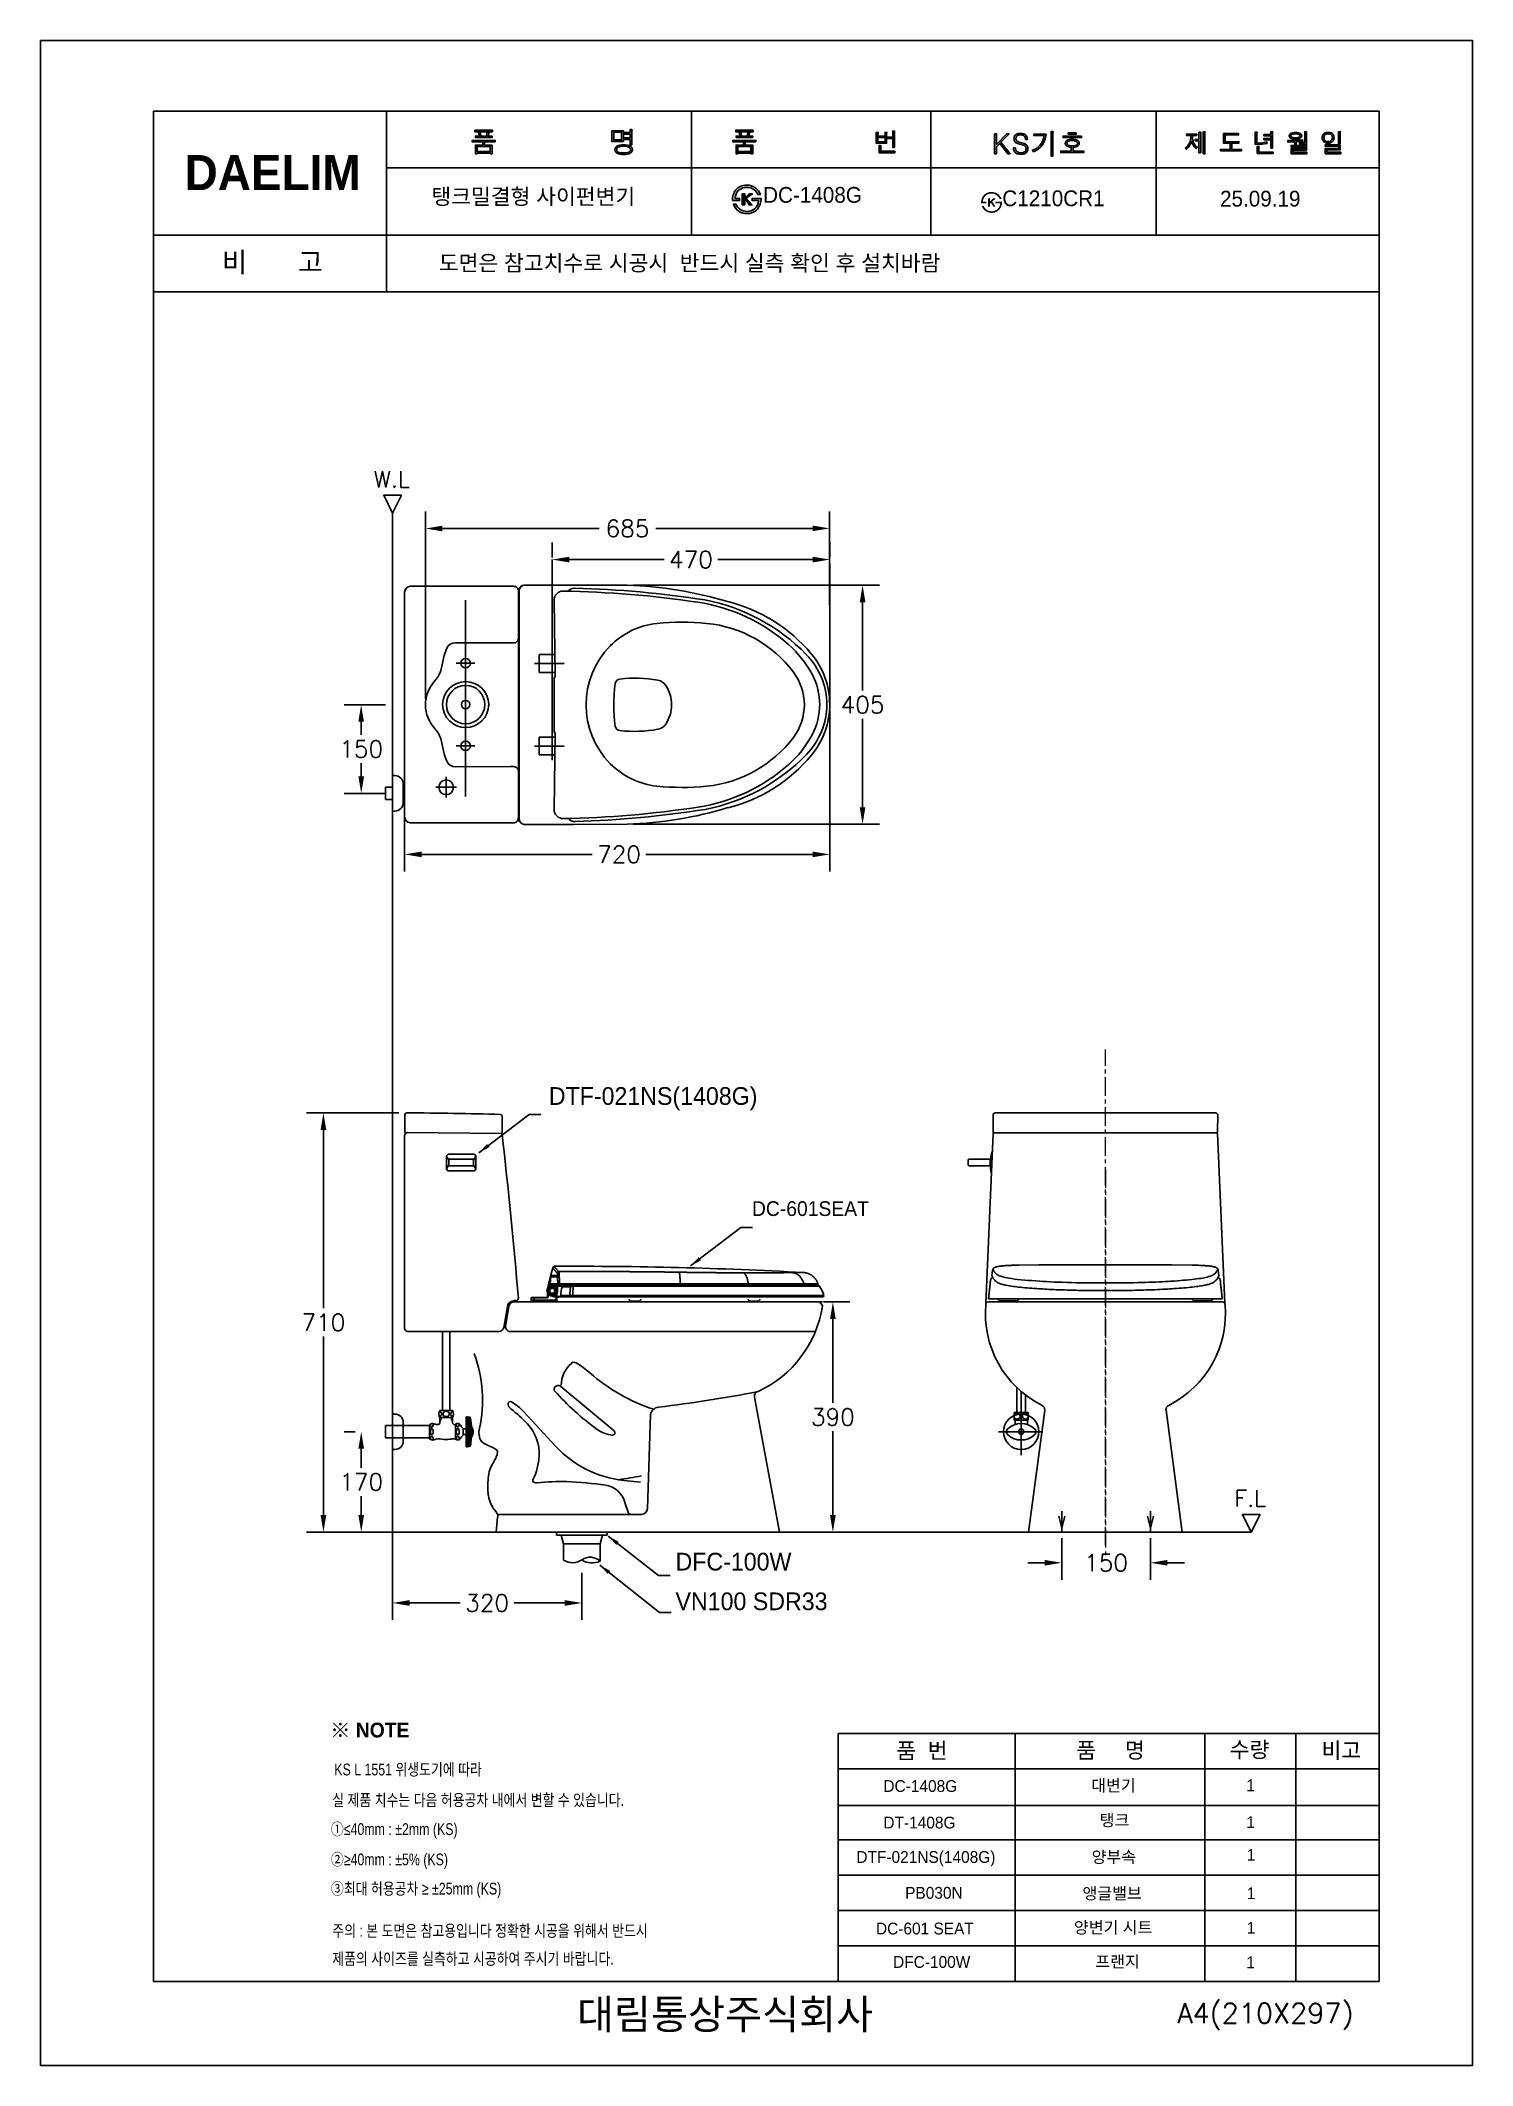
# Model space of a CAD drawing. Extents: x 66481 to 68906, y 58061 to 61491.
import ezdxf
from ezdxf.lldxf.tags import DXFTag

# ---------------------------------------------------------------- set-up
doc = ezdxf.new("R2010")
doc.units = 0
doc.header["$MEASUREMENT"] = 0
for name, pattern in [('AM_ISO08W050', [18, 12, -1.5, 3, -1.5]), ('CENTER', [50.8, 31.75, -6.35, 6.35, -6.35]), ('HIDDEN', [9.525, 6.35, -3.175])]:
    doc.linetypes.add(name, pattern=pattern)
doc.layers.get('0').update_dxf_attribs({"linetype": 'CONTINUOUS'})
doc.layers.get('Defpoints').update_dxf_attribs({"linetype": 'CONTINUOUS'})
for name, color, linetype in [('1', 7, 'CONTINUOUS'), ('2', 2, 'HIDDEN'), ('3', 3, 'CONTINUOUS'), ('4', 3, 'CONTINUOUS'), ('6', 5, 'CONTINUOUS'), ('CENTER', 1, 'CONTINUOUS'), ('DEFAULT', 7, 'CONTINUOUS'), ('Dim', 4, 'CONTINUOUS'), ('FAUCET', 4, 'CONTINUOUS'), ('LAYER_02', 7, 'CONTINUOUS'), ('LINE', 7, 'CONTINUOUS'), ('LINE @ 1 VP1', 7, 'CONTINUOUS'), ('LINE @ 1 VPModel', 7, 'CONTINUOUS'), ('MAIN', 7, 'CONTINUOUS'), ('Make2D$보임$선', 18, 'CONTINUOUS'), ('Make2D$보임$접선', 18, 'CONTINUOUS'), ('POINT', 3, 'CONTINUOUS'), ('TEXT', 7, 'CONTINUOUS'), ('YA', 7, 'CONTINUOUS')]:
    doc.layers.add(name, color=color, linetype=linetype)
doc.layers.add('AM_6', color=2, linetype='CONTINUOUS', lineweight=30)
doc.layers.add('AM_7', color=4, linetype='AM_ISO08W050', lineweight=0)
doc.styles.add('h', font='', dxfattribs={"height": 30})
doc.styles.add('MtXpl_', font='')
doc.styles.get("Standard").update_dxf_attribs({"font": 'txt.shx', "bigfont": 'ghs.shx'})
doc.styles.add('굴림', font='', dxfattribs={"height": 3.2})
doc.styles.add('스타일1', font='txt.shx', dxfattribs={"bigfont": 'ghs.shx'})
doc.styles.get('h').set_extended_font_data('Haansoft Batang')
doc.styles.get('MtXpl_').set_extended_font_data('Gulim', bold=True)
doc.styles.get('굴림').set_extended_font_data('Gulim')
tags = doc.linetypes.add('Amconstr', pattern=[9999, 9999, 0]).pattern_tags.tags
tags[6:7] = [DXFTag(74, 4), DXFTag(75, 0), DXFTag(340, '0'), DXFTag(46, 1.0), DXFTag(50, 0.0), DXFTag(44, 0.0), DXFTag(45, 0.0)]
tags[4:5] = [DXFTag(74, 4), DXFTag(75, 0), DXFTag(340, '0'), DXFTag(46, 1.0), DXFTag(50, 0.0), DXFTag(44, 0.0), DXFTag(45, 0.0)]
doc.dimstyles.new('SERIM', dxfattribs={"dimscale": 10, "dimtxt": 3, "dimasz": 2, "dimexe": 1, "dimexo": 1.5, "dimgap": 1, "dimtad": 1, "dimtoh": 1, "dimdec": 0, "dimdsep": 46, "dimtxsty": 'h', "dimcen": -0.3, "dimclrt": 2, "dimadec": 0, "dimazin": 0, "dimtfac": 1, "dimtdec": 0, "dimtmove": 1, "dimatfit": 3, "dimfxl": 0, "dimtolj": 1, "dimtzin": 0, "dimarcsym": 0})
doc.dimstyles.get("Standard").update_dxf_attribs({"dimtxt": 0.18, "dimasz": 0.18, "dimexe": 0.18, "dimexo": 0.0625, "dimgap": 0.09, "dimtad": 0, "dimtih": 1, "dimtoh": 1, "dimdec": 4, "dimzin": 0, "dimdsep": 46, "dimtxsty": 'Standard', "dimcen": 0.09, "dimadec": 0, "dimazin": 0, "dimtfac": 1, "dimtdec": 4, "dimtofl": 0, "dimtmove": 0, "dimatfit": 0, "dimfxl": 0, "dimtolj": 1, "dimtzin": 0, "dimarcsym": 0})

msp = doc.modelspace()

# ---------------------------------------------------------------- texts
at = {"color": 3, "style": '굴림', "width": 0.8}
for s, p in [('KS L 1551 위생도기에 따라', (66978.2, 58552.2)), ('실 제품 치수는 다음 허용공차 내에서 변할 수 있습니다.', (66974.8, 58500.5)), ('①≤40mm : ±2mm (KS)', (66972.5, 58451.2)), ('②≥40mm : ±5%%% (KS)', (66972.5, 58399.9)), ('③최대 허용공차 ≥ ±25mm (KS)', (66972.5, 58350.4))]:
    msp.add_text(s, height=20, dxfattribs=at).set_placement(p)
at = {"color": 1, "style": '굴림', "width": 0.8}
for s, p in [('주의 : 본 도면은 참고용입니다 정확한 시공을 위해서 반드시', (66974.8, 58279)), ('제품의 사이즈를 실측하고 시공하여 주시기 바랍니다.', (66974.8, 58231.6))]:
    msp.add_text(s, height=20, dxfattribs=at).set_placement(p)
at = {"layer": '2', "style": 'MtXpl_'}
msp.add_text('※ NOTE', height=25, dxfattribs=at).set_placement((66971.4, 58616.5))
at = {"layer": 'AM_6', "color": 0, "char_height": 30, "attachment_point": 4}
for s, insert in [('{\\fGulim|b0|i0|c129|p50;DTF-021NS(1408G)}', (67341.6, 59698.6)), ('{\\fGulim|b0|i0|c129|p50;DFC-100W}', (67556.2, 58914.1)), ('{\\fGulim|b0|i0|c129|p50;VN100 SDR33}', (67556.2, 58846.9))]:
    msp.add_mtext(s, dxfattribs=dict(at, insert=insert))
at = {"layer": 'AM_6', "color": 0, "insert": (67685.6, 59512.2), "char_height": 25, "attachment_point": 4, "style": 'h'}
msp.add_mtext('{\\fGulim|b0|i0|c129|p50;DC-601SEAT}', dxfattribs=at)
at = {"layer": 'Dim', "color": 0, "attachment_point": 1, "style": '스타일1'}
for s, insert, char_height, width in [('{\\fGulim|b0|i0|c129|p50; \\H0.79087x; 탱크밀결형 사이펀변기}', (67120.6, 61240.2), 33.819, 702.697), ('{\\fGulim|b0|i0|c129|p50;   \\H0.79087x;DC-1408G}', (67667.7, 61243), 33.819, 702.697), ('{\\fGulim|b0|i0|c129|p50;   \\H0.79087x;C1210CR1}', (68072.9, 61237.2), 33.819, 702.697), ('{\\fGulim|b0|i0|c129|p50; \\H0.79087x; 25.09.19}', (68456.5, 61236.6), 33.819, 270.186), ('{\\fGulim|b0|i0|c129|p50;DC-1408G}', (67908.3, 58544.2), 20, 147), ('{\\fGulim|b0|i0|c129|p50;대변기}', (68260.3, 58545.2), 20, 147), ('{\\fGulim|b0|i0|c129|p50;탱크}', (68274.7, 58486.4), 20, 147), ('{\\fGulim|b0|i0|c129|p50;DT-1408G}', (67908.3, 58482.3), 20, 147), ('{\\fGulim|b0|i0|c129|p50;DTF-021NS(1408G)}', (67862.5, 58424), 20, 147), ('{\\fGulim|b0|i0|c129|p50;양부속}', (68261, 58424.1), 20, 290), ('{\\fGulim|b0|i0|c129|p50;PB030N}', (67945.1, 58363.3), 20, 17), ('{\\fGulim|b0|i0|c129|p50;앵글밸브}', (68245.5, 58362.5), 20, 315), ('{\\fGulim|b0|i0|c129|p50;DC-601 SEAT}', (67895.7, 58302.8), 20, 239.458), ('{\\fGulim|b0|i0|c129|p50;양변기 시트}', (68231, 58304.5), 20, 212), ('{\\fGulim|b0|i0|c129|p50;프랜지}', (68267.2, 58246.7), 20, 212), ('{\\fGulim|b0|i0|c129|p50;DFC-100W}', (67924.7, 58246.2), 20, 17), ('{\\fGulim|b0|i0|c129|p50;       대림통상주식회사\\P}', (67261.9, 58172.5), 50, 1090)]:
    msp.add_mtext(s, dxfattribs=dict(at, insert=insert, char_height=char_height, width=width))
for s, insert, char_height in [('{\\fGulim|b0|i0|c129|p50;비       고}', (66788, 61132.7), 33.819), ('{\\fGulim|b0|i0|c129|p50;도면은 참고치수로 시공시  반드시 실측 확인 후 설치바람 }', (67155.2, 61127.6), 26.746), ('{\\fGulim|b0|i0|c129|p50;품  번}', (67930.3, 58607.5), 26.746), ('{\\fGulim|b0|i0|c129|p50;품     명}', (68235.1, 58608.3), 26.746), ('{\\fGulim|b0|i0|c129|p50;수량}', (68494.9, 58609.2), 26.746), ('{\\fGulim|b0|i0|c129|p50;비고}', (68650.4, 58608), 26.746), ('{\\fGulim|b0|i0|c129|p50;1\\P}', (68523, 58545.5), 20), ('{\\fGulim|b0|i0|c129|p50;1\\P}', (68523, 58483), 20), ('{\\fGulim|b0|i0|c129|p50;1\\P}', (68523.9, 58427.6), 20), ('{\\fGulim|b0|i0|c129|p50;1\\P}', (68524, 58362.6), 20), ('{\\fGulim|b0|i0|c129|p50;1\\P}', (68524, 58304.1), 20), ('{\\fGulim|b0|i0|c129|p50;1\\P}', (68523, 58245.6), 20)]:
    msp.add_mtext(s, dxfattribs=dict(at, insert=insert, char_height=char_height))
at = {"layer": 'LAYER_02', "color": 0}
for s, p in [('W.L', (67045.3, 60733.8)), ('F.L', (68502.7, 59007.6))]:
    msp.add_text(s, height=27.99, dxfattribs=at).set_placement(p)
at = {"layer": 'YA', "color": 7}
msp.add_text('A4(210X297)', height=33.819, dxfattribs=at).set_placement((68405.9, 58132.4))
at = {"layer": 'YA', "color": 7, "insert": (66724.7, 61297.1), "char_height": 59.437, "width": 290.871, "attachment_point": 1, "style": 'h'}
msp.add_mtext('{\\fHYGraphic-Medium|b1|i0|c129|p18;DAELIM}', dxfattribs=at)

# ---------------------------------------------------------------- blocks, each defined once
blk = doc.blocks.new('*D34')
at = {"layer": 'Defpoints', "color": 0}
for p in [(67023.8, 59134.4), (67023.8, 59134.4), (67057.4, 58964.4)]:
    blk.add_point(p, dxfattribs=at)
at = {"layer": 'Dim', "color": 0, "lineweight": -2}
for p, q in [((67013.8, 59134.4), (66995, 59134.4)), ((67023.8, 59105.6), (67023.8, 59073.4)), ((67023.8, 58993.2), (67023.8, 59025.4)), ((67047.4, 58964.4), (66995, 58964.4))]:
    blk.add_line(p, q, dxfattribs=at)
at = {"layer": 'Dim', "color": 0}
for points in [[(67019, 59105.6), (67028.6, 59105.6), (67023.8, 59134.4)], [(67019, 58993.2), (67028.6, 58993.2), (67023.8, 58964.4)]]:
    blk.add_solid(points, dxfattribs=at)
at = {"layer": 'Dim', "color": 0, "insert": (67023.8, 59049.4), "char_height": 40, "attachment_point": 5}
blk.add_mtext('\\A1;{\\Ftxt,ghs|c129;\\H0.72x;170}', dxfattribs=at)
blk = doc.blocks.new('*D36')
at = {"layer": 'Defpoints', "color": 0}
for p in [(67347.4, 60611.8), (67347.4, 60605.2), (67817.4, 60605.2)]:
    blk.add_point(p, dxfattribs=at)
at = {"layer": 'Dim', "color": 0, "lineweight": -2}
for p, q in [((67347.4, 60615.2), (67347.4, 60640.6)), ((67817.4, 60615.2), (67817.4, 60640.6)), ((67376.2, 60611.8), (67536.8, 60611.8)), ((67788.6, 60611.8), (67628, 60611.8))]:
    blk.add_line(p, q, dxfattribs=at)
at = {"layer": 'Dim', "color": 0}
for points in [[(67376.2, 60616.6), (67376.2, 60607), (67347.4, 60611.8)], [(67788.6, 60616.6), (67788.6, 60607), (67817.4, 60611.8)]]:
    blk.add_solid(points, dxfattribs=at)
at = {"layer": 'Dim', "color": 0, "insert": (67582.4, 60611.8), "char_height": 28.8, "attachment_point": 5}
blk.add_mtext('\\A1;470', dxfattribs=at)
blk = doc.blocks.new('*D37')
at = {"layer": 'Defpoints', "color": 0}
for p in [(67132.6, 60664.4), (67132.7, 60365.9), (67817.4, 60366.2)]:
    blk.add_point(p, dxfattribs=at)
at = {"layer": 'Dim', "color": 0, "lineweight": -2}
for p, q in [((67132.7, 60375.9), (67132.5, 60693.2)), ((67817.4, 60376.2), (67817.2, 60693.5)), ((67161.4, 60664.4), (67426.9, 60664.6)), ((67788.4, 60664.7), (67522.9, 60664.6))]:
    blk.add_line(p, q, dxfattribs=at)
at = {"layer": 'Dim', "color": 0}
for points in [[(67161.4, 60669.2), (67161.4, 60659.6), (67132.6, 60664.4)], [(67788.4, 60669.5), (67788.4, 60659.9), (67817.2, 60664.7)]]:
    blk.add_solid(points, dxfattribs=at)
at = {"layer": 'Dim', "color": 0, "insert": (67474.9, 60664.6), "char_height": 28.8, "attachment_point": 5}
blk.add_mtext('\\A1;685', dxfattribs=at)
blk = doc.blocks.new('*D38')
at = {"layer": 'Defpoints', "color": 0}
for p in [(67023.7, 60365.9), (67074.8, 60365.9), (67074.9, 60215.9)]:
    blk.add_point(p, dxfattribs=at)
at = {"layer": 'Dim', "color": 0, "lineweight": -2}
for p, q in [((67064.8, 60365.9), (66994.9, 60365.9)), ((67023.7, 60337.1), (67023.8, 60314.9)), ((67023.8, 60244.6), (67023.8, 60266.9)), ((67064.9, 60215.8), (66995, 60215.8))]:
    blk.add_line(p, q, dxfattribs=at)
at = {"layer": 'Dim', "color": 0}
for points in [[(67028.5, 60337.1), (67018.9, 60337.1), (67023.7, 60365.9)], [(67028.6, 60244.6), (67019, 60244.6), (67023.8, 60215.8)]]:
    blk.add_solid(points, dxfattribs=at)
at = {"layer": 'Dim', "color": 0, "insert": (67023.8, 60290.9), "char_height": 28.8, "attachment_point": 5}
blk.add_mtext('\\A1;150', dxfattribs=at)
blk = doc.blocks.new('*D39')
at = {"layer": 'Defpoints', "color": 0}
for p in [(67097.7, 59674.6), (66959.8, 58964.4), (67097.7, 58964.4)]:
    blk.add_point(p, dxfattribs=at)
at = {"layer": 'Dim', "color": 0, "lineweight": -2}
for p, q in [((67087.7, 59674.6), (66931, 59674.6)), ((66959.8, 59645.8), (66959.8, 59343.5)), ((66959.8, 58993.2), (66959.8, 59295.5)), ((67087.7, 58964.4), (66931, 58964.4))]:
    blk.add_line(p, q, dxfattribs=at)
at = {"layer": 'Dim', "color": 0}
for points in [[(66955, 59645.8), (66964.6, 59645.8), (66959.8, 59674.6)], [(66955, 58993.2), (66964.6, 58993.2), (66959.8, 58964.4)]]:
    blk.add_solid(points, dxfattribs=at)
at = {"layer": 'Dim', "color": 0, "insert": (66959.8, 59319.5), "char_height": 28.8, "attachment_point": 5}
blk.add_mtext('\\A1;710', dxfattribs=at)
blk = doc.blocks.new('*D40')
at = {"layer": 'Defpoints', "color": 0}
for p in [(67797.1, 59354.2), (67797.1, 58964.4), (67822.7, 58964.4)]:
    blk.add_point(p, dxfattribs=at)
at = {"layer": 'Dim', "color": 0, "lineweight": -2}
for p, q in [((67807.1, 59354.2), (67851.5, 59354.2)), ((67822.7, 59325.4), (67822.7, 59183.3)), ((67822.7, 58993.2), (67822.7, 59135.3)), ((67807.1, 58964.4), (67851.5, 58964.4))]:
    blk.add_line(p, q, dxfattribs=at)
at = {"layer": 'Dim', "color": 0}
for points in [[(67817.9, 59325.4), (67827.5, 59325.4), (67822.7, 59354.2)], [(67817.9, 58993.2), (67827.5, 58993.2), (67822.7, 58964.4)]]:
    blk.add_solid(points, dxfattribs=at)
at = {"layer": 'Dim', "color": 0, "insert": (67822.7, 59159.3), "char_height": 28.8, "attachment_point": 5}
blk.add_mtext('\\A1;390', dxfattribs=at)
blk = doc.blocks.new('*D41')
at = {"layer": 'Defpoints', "color": 0}
for p in [(68210.5, 58964.2), (68360.5, 58964.2), (68360.5, 58912.4)]:
    blk.add_point(p, dxfattribs=at)
at = {"layer": 'Dim', "color": 0, "lineweight": -2}
for p, q in [((68210.5, 58954.2), (68210.5, 58883.6)), ((68360.5, 58954.2), (68360.5, 58883.6)), ((68181.7, 58912.4), (68152.9, 58912.4)), ((68389.3, 58912.4), (68418.1, 58912.4))]:
    blk.add_line(p, q, dxfattribs=at)
at = {"layer": 'Dim', "color": 0}
for points in [[(68181.7, 58917.2), (68181.7, 58907.6), (68210.5, 58912.4)], [(68389.3, 58917.2), (68389.3, 58907.6), (68360.5, 58912.4)]]:
    blk.add_solid(points, dxfattribs=at)
at = {"layer": 'Dim', "color": 0, "insert": (68285.5, 58912.4), "char_height": 28.8, "attachment_point": 5}
blk.add_mtext('\\A1;150', dxfattribs=at)
blk = doc.blocks.new('*D42')
at = {"layer": 'Defpoints', "color": 0}
for p in [(67474.2, 60568.4), (67474.2, 60163.4), (67873, 60163.4)]:
    blk.add_point(p, dxfattribs=at)
at = {"layer": 'Dim', "color": 0, "lineweight": -2}
for p, q in [((67484.2, 60568.4), (67901.8, 60568.4)), ((67873, 60539.6), (67873, 60389.9)), ((67873, 60192.2), (67873, 60341.9)), ((67484.2, 60163.4), (67901.8, 60163.4))]:
    blk.add_line(p, q, dxfattribs=at)
at = {"layer": 'Dim', "color": 0}
for points in [[(67868.2, 60539.6), (67877.8, 60539.6), (67873, 60568.4)], [(67868.2, 60192.2), (67877.8, 60192.2), (67873, 60163.4)]]:
    blk.add_solid(points, dxfattribs=at)
at = {"layer": 'Dim', "color": 0, "insert": (67873, 60365.9), "char_height": 28.8, "attachment_point": 5}
blk.add_mtext('\\A1;405', dxfattribs=at)
blk = doc.blocks.new('*D43')
at = {"layer": 'Defpoints', "color": 0}
for p in [(67097.4, 60366.2), (67817.4, 60366.2), (67817.4, 60112.4)]:
    blk.add_point(p, dxfattribs=at)
at = {"layer": 'Dim', "color": 0, "lineweight": -2}
for p, q in [((67097.4, 60356.2), (67097.4, 60083.6)), ((67817.4, 60356.2), (67817.4, 60083.6)), ((67126.2, 60112.4), (67414.9, 60112.4)), ((67788.6, 60112.4), (67506.1, 60112.4))]:
    blk.add_line(p, q, dxfattribs=at)
at = {"layer": 'Dim', "color": 0}
for points in [[(67126.2, 60117.2), (67126.2, 60107.6), (67097.4, 60112.4)], [(67788.6, 60117.2), (67788.6, 60107.6), (67817.4, 60112.4)]]:
    blk.add_solid(points, dxfattribs=at)
at = {"layer": 'Dim', "color": 0, "insert": (67460.5, 60112.4), "char_height": 28.8, "attachment_point": 5}
blk.add_mtext('\\A1;720', dxfattribs=at)
blk = doc.blocks.new('*D35')
at = {"layer": 'Defpoints', "color": 0}
for p in [(67076.9, 58964.4), (67397.4, 58905.1), (67076.9, 58844.3)]:
    blk.add_point(p, dxfattribs=at)
at = {"layer": 'Dim', "color": 0, "lineweight": -2}
for p, q in [((67076.9, 58954.4), (67076.9, 58815.5)), ((67397.4, 58895.1), (67397.4, 58815.5)), ((67105.7, 58844.3), (67191.5, 58844.3)), ((67368.6, 58844.3), (67282.7, 58844.3))]:
    blk.add_line(p, q, dxfattribs=at)
at = {"layer": 'Dim', "color": 0}
for points in [[(67105.7, 58849.1), (67105.7, 58839.5), (67076.9, 58844.3)], [(67368.6, 58849.1), (67368.6, 58839.5), (67397.4, 58844.3)]]:
    blk.add_solid(points, dxfattribs=at)
at = {"layer": 'Dim', "color": 0, "insert": (67237.1, 58844.3), "char_height": 28.8, "attachment_point": 5}
blk.add_mtext('\\A1;320', dxfattribs=at)
blk = doc.blocks.new('*U81')
at = {"layer": 'LINE @ 1 VP1', "linetype": 'Amconstr'}
h = blk.add_hatch(color=256, dxfattribs=at)
h.dxf.hatch_style = 1
h.paths.add_polyline_path([(67665.2, 61329.3), (67658.7, 61329.3), (67658.7, 61326.9), (67687, 61326.9), (67687, 61329.3), (67680.4, 61329.3), (67681.6, 61333.8), (67681.7, 61334.1), (67682.3, 61334.9), (67682.3, 61334.9), (67682.4, 61335), (67682.4, 61335), (67682.4, 61335), (67682.4, 61335.1), (67682.4, 61335.1), (67682.4, 61335.1), (67682.4, 61335.1), (67682.4, 61335.1), (67682.4, 61335.2), (67682.3, 61335.2), (67682.3, 61335.2), (67682.1, 61335.3), (67681.4, 61335.4), (67678.9, 61335.9), (67677.4, 61329.3), (67668.2, 61329.3), (67667, 61334.2), (67667.2, 61334.8), (67667.4, 61335.1), (67667.4, 61335.2), (67667.4, 61335.2), (67667.4, 61335.2), (67667.4, 61335.3), (67667.4, 61335.3), (67667.4, 61335.3), (67667.4, 61335.4), (67667.4, 61335.4), (67667.4, 61335.4), (67667.4, 61335.4), (67667.3, 61335.4), (67667.3, 61335.4), (67667.2, 61335.5), (67666.9, 61335.5), (67666, 61335.6), (67663.9, 61335.6)])
h.paths.add_polyline_path([(67653.3, 61322), (67653.3, 61319.4), (67671.3, 61319.4), (67671.3, 61313.9), (67658.7, 61313.9), (67658.7, 61299.2), (67661.9, 61299.2), (67661.9, 61300.5), (67683.9, 61300.5), (67683.9, 61299.2), (67687, 61299.2), (67687, 61313.9), (67674.4, 61313.9), (67674.4, 61319.4), (67692.4, 61319.4), (67692.4, 61322)])
h.paths.add_polyline_path([(67683.9, 61311.3), (67683.9, 61303.1), (67661.9, 61303.1), (67661.9, 61311.3)], flags=16)
at = {"layer": 'LINE @ 1 VPModel', "linetype": 'Amconstr'}
h = blk.add_hatch(color=256, dxfattribs=at)
h.dxf.hatch_style = 1
h.paths.add_polyline_path([(67665.2, 61329.3), (67658.7, 61329.3), (67658.7, 61326.9), (67687, 61326.9), (67687, 61329.3), (67680.4, 61329.3), (67681.6, 61333.8), (67681.7, 61334.1), (67682.3, 61334.9), (67682.3, 61334.9), (67682.4, 61335), (67682.4, 61335), (67682.4, 61335), (67682.4, 61335.1), (67682.4, 61335.1), (67682.4, 61335.1), (67682.4, 61335.1), (67682.4, 61335.1), (67682.4, 61335.2), (67682.3, 61335.2), (67682.3, 61335.2), (67682.1, 61335.3), (67681.4, 61335.4), (67678.9, 61335.9), (67677.4, 61329.3), (67668.2, 61329.3), (67667, 61334.2), (67667.2, 61334.8), (67667.4, 61335.1), (67667.4, 61335.2), (67667.4, 61335.2), (67667.4, 61335.2), (67667.4, 61335.3), (67667.4, 61335.3), (67667.4, 61335.3), (67667.4, 61335.4), (67667.4, 61335.4), (67667.4, 61335.4), (67667.4, 61335.4), (67667.3, 61335.4), (67667.3, 61335.4), (67667.2, 61335.5), (67666.9, 61335.5), (67666, 61335.6), (67663.9, 61335.6)])
h.paths.add_polyline_path([(67653.3, 61322), (67653.3, 61319.4), (67671.3, 61319.4), (67671.3, 61313.9), (67658.7, 61313.9), (67658.7, 61299.2), (67661.9, 61299.2), (67661.9, 61300.5), (67683.9, 61300.5), (67683.9, 61299.2), (67687, 61299.2), (67687, 61313.9), (67674.4, 61313.9), (67674.4, 61319.4), (67692.4, 61319.4), (67692.4, 61322)])
h.paths.add_polyline_path([(67683.9, 61311.3), (67683.9, 61303.1), (67661.9, 61303.1), (67661.9, 61311.3)], flags=16)
blk = doc.blocks.new('*U82')
at = {"layer": 'LINE @ 1 VP1', "linetype": 'Amconstr'}
h = blk.add_hatch(color=256, dxfattribs=at)
h.dxf.hatch_style = 1
h.paths.add_polyline_path([(67687.7, 61339.1), (67658.1, 61339.1), (67658.1, 61336.7), (67687.7, 61336.7)])
at = {"layer": 'LINE @ 1 VPModel', "linetype": 'Amconstr'}
h = blk.add_hatch(color=256, dxfattribs=at)
h.dxf.hatch_style = 1
h.paths.add_polyline_path([(67687.7, 61339.1), (67658.1, 61339.1), (67658.1, 61336.7), (67687.7, 61336.7)])
blk = doc.blocks.new('*U83')
at = {"layer": 'LINE @ 1 VP1', "linetype": 'Amconstr'}
h = blk.add_hatch(color=256, dxfattribs=at)
h.dxf.hatch_style = 1
h.paths.add_polyline_path([(67913.8, 61334.1), (67913.9, 61334.4), (67914.1, 61334.8), (67914.1, 61335), (67914.2, 61335.1), (67914.2, 61335.1), (67914.2, 61335.2), (67914.2, 61335.2), (67914.2, 61335.3), (67914.2, 61335.3), (67914.2, 61335.3), (67914.2, 61335.3), (67914.1, 61335.3), (67914.1, 61335.4), (67914.1, 61335.4), (67914, 61335.4), (67913.9, 61335.5), (67913.7, 61335.5), (67912.9, 61335.5), (67911, 61335.5), (67911, 61328.9), (67899.1, 61328.9), (67899.1, 61334.3), (67899.2, 61334.7), (67899.4, 61335), (67899.5, 61335.1), (67899.5, 61335.2), (67899.5, 61335.2), (67899.5, 61335.3), (67899.5, 61335.3), (67899.5, 61335.3), (67899.5, 61335.3), (67899.5, 61335.4), (67899.5, 61335.4), (67899.5, 61335.4), (67899.5, 61335.4), (67899.5, 61335.4), (67899.5, 61335.4), (67899.5, 61335.4), (67899.4, 61335.5), (67899.2, 61335.5), (67898.5, 61335.5), (67896.3, 61335.5), (67896.3, 61317.2), (67913.8, 61317.2), (67913.8, 61325.2), (67924.2, 61325.2), (67924.2, 61310.1), (67927, 61310.1), (67927, 61336.3), (67927.1, 61336.7), (67927.2, 61337.1), (67927.3, 61337.2), (67927.4, 61337.4), (67927.4, 61337.5), (67927.4, 61337.5), (67927.4, 61337.5), (67927.4, 61337.6), (67927.4, 61337.6), (67927.3, 61337.6), (67927.3, 61337.6), (67927.3, 61337.7), (67927.3, 61337.7), (67927.2, 61337.7), (67927.2, 61337.7), (67927.1, 61337.8), (67926.9, 61337.8), (67926.5, 61337.8), (67924.2, 61337.8), (67924.2, 61327.6), (67913.8, 61327.6)])
h.paths.add_polyline_path([(67911, 61326.6), (67911, 61319.3), (67899.1, 61319.3), (67899.1, 61326.6)], flags=16)
h.paths.add_polyline_path([(67904.1, 61312.5), (67904.1, 61312.3), (67903.9, 61312), (67903.9, 61311.7), (67903.9, 61303.4), (67927.9, 61303.4), (67927.9, 61301.1), (67901.1, 61301.1), (67901.1, 61313), (67903.2, 61313), (67903.9, 61312.9), (67904, 61312.9), (67904.2, 61312.8), (67904.2, 61312.7), (67904.2, 61312.6)])
at = {"layer": 'LINE @ 1 VPModel', "linetype": 'Amconstr'}
h = blk.add_hatch(color=256, dxfattribs=at)
h.dxf.hatch_style = 1
h.paths.add_polyline_path([(67913.8, 61334.1), (67913.9, 61334.4), (67914.1, 61334.8), (67914.1, 61335), (67914.2, 61335.1), (67914.2, 61335.1), (67914.2, 61335.2), (67914.2, 61335.2), (67914.2, 61335.3), (67914.2, 61335.3), (67914.2, 61335.3), (67914.2, 61335.3), (67914.1, 61335.3), (67914.1, 61335.4), (67914.1, 61335.4), (67914, 61335.4), (67913.9, 61335.5), (67913.7, 61335.5), (67912.9, 61335.5), (67911, 61335.5), (67911, 61328.9), (67899.1, 61328.9), (67899.1, 61334.3), (67899.2, 61334.7), (67899.4, 61335), (67899.5, 61335.1), (67899.5, 61335.2), (67899.5, 61335.2), (67899.5, 61335.3), (67899.5, 61335.3), (67899.5, 61335.3), (67899.5, 61335.3), (67899.5, 61335.4), (67899.5, 61335.4), (67899.5, 61335.4), (67899.5, 61335.4), (67899.5, 61335.4), (67899.5, 61335.4), (67899.5, 61335.4), (67899.4, 61335.5), (67899.2, 61335.5), (67898.5, 61335.5), (67896.3, 61335.5), (67896.3, 61317.2), (67913.8, 61317.2), (67913.8, 61325.2), (67924.2, 61325.2), (67924.2, 61310.1), (67927, 61310.1), (67927, 61336.3), (67927.1, 61336.7), (67927.2, 61337.1), (67927.3, 61337.2), (67927.4, 61337.4), (67927.4, 61337.5), (67927.4, 61337.5), (67927.4, 61337.5), (67927.4, 61337.6), (67927.4, 61337.6), (67927.3, 61337.6), (67927.3, 61337.6), (67927.3, 61337.7), (67927.3, 61337.7), (67927.2, 61337.7), (67927.2, 61337.7), (67927.1, 61337.8), (67926.9, 61337.8), (67926.5, 61337.8), (67924.2, 61337.8), (67924.2, 61327.6), (67913.8, 61327.6)])
h.paths.add_polyline_path([(67911, 61326.6), (67911, 61319.3), (67899.1, 61319.3), (67899.1, 61326.6)], flags=16)
h.paths.add_polyline_path([(67904.1, 61312.5), (67904.1, 61312.3), (67903.9, 61312), (67903.9, 61311.7), (67903.9, 61303.4), (67927.9, 61303.4), (67927.9, 61301.1), (67901.1, 61301.1), (67901.1, 61313), (67903.2, 61313), (67903.9, 61312.9), (67904, 61312.9), (67904.2, 61312.8), (67904.2, 61312.7), (67904.2, 61312.6)])
blk = doc.blocks.new('*U84')
at = {"layer": 'LINE @ 1 VP1', "linetype": 'Amconstr'}
h = blk.add_hatch(color=256, dxfattribs=at)
h.dxf.hatch_style = 1
h.paths.add_polyline_path([(68107.4, 61319.1), (68121.2, 61333.2), (68117.1, 61333.2), (68099.6, 61315.1), (68099.6, 61333.2), (68096.5, 61333.2), (68096.5, 61299.2), (68099.6, 61299.2), (68099.6, 61311.1), (68105.3, 61316.9), (68119, 61299.2), (68122.8, 61299.2)])
h.paths.add_polyline_path([(68130.3, 61320.7), (68130.7, 61320), (68131.2, 61319.4), (68131.7, 61318.8), (68132.3, 61318.4), (68133, 61317.9), (68134.5, 61317.1), (68138.8, 61315.7), (68142, 61314.9), (68145.7, 61313.7), (68147, 61313.1), (68147.8, 61312.6), (68148.5, 61312), (68148.8, 61311.5), (68149.2, 61311), (68149.4, 61310.5), (68149.6, 61309.8), (68149.8, 61309.2), (68149.9, 61307.7), (68149.9, 61306.9), (68149.8, 61306.2), (68149.6, 61305.5), (68149.3, 61304.9), (68149, 61304.3), (68148.6, 61303.8), (68148.2, 61303.3), (68147.6, 61302.8), (68147.1, 61302.4), (68146.4, 61302), (68145.7, 61301.7), (68145, 61301.4), (68143.3, 61301.1), (68141.4, 61301), (68139.2, 61301.1), (68137.4, 61301.5), (68136.5, 61301.9), (68135.7, 61302.3), (68135, 61302.7), (68134.4, 61303.2), (68133.8, 61303.8), (68133.3, 61304.5), (68132.9, 61305.2), (68132.5, 61305.9), (68132.3, 61306.7), (68132.1, 61307.6), (68131.9, 61309.4), (68128.7, 61309.4), (68128.7, 61309.2), (68128.9, 61306.7), (68129.1, 61305.6), (68129.5, 61304.5), (68130, 61303.6), (68130.5, 61302.7), (68131.2, 61301.8), (68131.9, 61301.1), (68132.8, 61300.4), (68133.7, 61299.8), (68134.8, 61299.3), (68135.9, 61298.9), (68138.5, 61298.4), (68141.4, 61298.2), (68143.9, 61298.4), (68146.2, 61298.9), (68147.2, 61299.3), (68148.2, 61299.7), (68149.1, 61300.3), (68149.9, 61300.9), (68150.6, 61301.6), (68151.3, 61302.3), (68151.8, 61303.1), (68152.3, 61304), (68152.6, 61304.9), (68152.8, 61305.9), (68153, 61306.9), (68153, 61308), (68152.9, 61310), (68152.7, 61310.8), (68152.4, 61311.7), (68152, 61312.4), (68151.6, 61313.2), (68151.1, 61313.8), (68150.5, 61314.4), (68149.8, 61315), (68149.1, 61315.5), (68147.3, 61316.4), (68145, 61317.3), (68142.4, 61318), (68138.4, 61319), (68137, 61319.4), (68135.8, 61319.9), (68134.8, 61320.5), (68134.2, 61320.9), (68133.6, 61321.6), (68133.1, 61322.5), (68132.8, 61323.5), (68132.7, 61324.8), (68132.8, 61325.6), (68132.8, 61326.3), (68133, 61326.9), (68133.2, 61327.6), (68133.5, 61328.1), (68133.8, 61328.7), (68134.2, 61329.1), (68134.7, 61329.6), (68135.2, 61330), (68135.8, 61330.3), (68136.5, 61330.6), (68137.2, 61330.8), (68138.7, 61331.1), (68140.5, 61331.2), (68142.4, 61331.1), (68144, 61330.8), (68144.7, 61330.5), (68145.4, 61330.2), (68146.1, 61329.8), (68146.6, 61329.3), (68147.1, 61328.8), (68147.6, 61328.2), (68148, 61327.6), (68148.3, 61326.9), (68148.5, 61326.2), (68148.7, 61325.4), (68148.9, 61323.7), (68152.1, 61323.7), (68151.9, 61326), (68151.6, 61327.1), (68151.3, 61328.1), (68150.9, 61329), (68150.3, 61329.8), (68149.7, 61330.6), (68149, 61331.3), (68148.2, 61331.9), (68147.4, 61332.5), (68146.5, 61332.9), (68145.4, 61333.3), (68143.2, 61333.8), (68140.7, 61334), (68138.2, 61333.8), (68136, 61333.4), (68135, 61333), (68134.1, 61332.6), (68133.2, 61332.1), (68132.4, 61331.5), (68131.7, 61330.9), (68131.1, 61330.2), (68130.6, 61329.4), (68130.2, 61328.6), (68129.9, 61327.8), (68129.6, 61326.9), (68129.5, 61325.9), (68129.4, 61324.9), (68129.6, 61323), (68129.8, 61322.2), (68130, 61321.4)])
h.paths.add_polyline_path([(68178.4, 61321.5), (68176.5, 61317.7), (68174, 61314.3), (68171.2, 61311.4), (68168, 61309), (68164.5, 61307), (68160.6, 61305.4), (68162.8, 61302.8), (68167.1, 61305), (68170.9, 61307.4), (68174.2, 61310.2), (68176.9, 61313.3), (68179.6, 61317.3), (68181.6, 61321.8), (68183, 61326.9), (68183.8, 61332.6), (68163.1, 61332.6), (68163.1, 61330), (68180.5, 61330), (68179.7, 61325.6)])
h.paths.add_polyline_path([(68192.3, 61295.4), (68195.4, 61295.4), (68195.4, 61335.5), (68195.7, 61336.1), (68195.9, 61336.3), (68195.9, 61336.4), (68195.9, 61336.4), (68195.9, 61336.5), (68195.9, 61336.5), (68195.9, 61336.5), (68195.9, 61336.6), (68195.9, 61336.6), (68195.9, 61336.6), (68195.9, 61336.6), (68195.9, 61336.6), (68195.9, 61336.6), (68195.8, 61336.6), (68195.8, 61336.7), (68195.7, 61336.7), (68195.4, 61336.8), (68194.5, 61336.8), (68192.3, 61336.8)])
h.paths.add_polyline_path([(68221.5, 61335), (68221.5, 61332.6), (68234.9, 61332.6), (68234.9, 61335)])
h.paths.add_polyline_path([(68212.5, 61329.1), (68212.5, 61326.6), (68243.8, 61326.6), (68243.8, 61329.1)])
h.paths.add_polyline_path([(68220.9, 61322.9), (68220, 61322.5), (68219.2, 61322), (68218.5, 61321.5), (68217.9, 61321), (68217.5, 61320.4), (68217.1, 61319.8), (68216.8, 61319.2), (68216.5, 61318.5), (68216.4, 61317.8), (68216.4, 61317.1), (68216.4, 61316.4), (68216.5, 61315.7), (68216.7, 61315.1), (68217, 61314.5), (68217.3, 61314), (68217.7, 61313.4), (68218.2, 61312.9), (68218.8, 61312.5), (68219.5, 61312), (68220.3, 61311.6), (68222.1, 61311), (68224.2, 61310.5), (68226.6, 61310.3), (68226.6, 61303.8), (68208.7, 61303.8), (68208.7, 61301.3), (68247.7, 61301.3), (68247.7, 61303.8), (68229.8, 61303.8), (68229.8, 61310.3), (68232.1, 61310.5), (68234.2, 61311), (68236, 61311.6), (68236.8, 61312), (68237.5, 61312.5), (68238.1, 61312.9), (68238.6, 61313.4), (68239, 61314), (68239.4, 61314.5), (68239.7, 61315.1), (68239.9, 61315.7), (68240, 61316.4), (68240, 61317.1), (68240, 61317.8), (68239.8, 61318.5), (68239.6, 61319.2), (68239.3, 61319.8), (68238.9, 61320.4), (68238.4, 61321), (68237.8, 61321.5), (68237.2, 61322), (68236.3, 61322.5), (68235.4, 61322.9), (68233.3, 61323.5), (68230.9, 61323.9), (68228.2, 61324), (68225.4, 61323.9), (68223, 61323.5)])
h.paths.add_polyline_path([(68224.2, 61321.4), (68226.1, 61321.6), (68228.2, 61321.7), (68230.3, 61321.6), (68232.1, 61321.4), (68233.6, 61321), (68234.3, 61320.7), (68235.2, 61320.3), (68236.1, 61319.7), (68236.7, 61318.8), (68237, 61317.9), (68237.1, 61316.8), (68236.9, 61315.8), (68236.4, 61315), (68235.8, 61314.4), (68235.4, 61314.1), (68234.9, 61313.8), (68234.3, 61313.5), (68233.6, 61313.2), (68232.1, 61312.8), (68230.3, 61312.6), (68228.2, 61312.5), (68226.1, 61312.6), (68224.2, 61312.8), (68222.7, 61313.2), (68222, 61313.5), (68221.4, 61313.8), (68220.7, 61314.2), (68220, 61315), (68219.5, 61315.8), (68219.3, 61316.8), (68219.4, 61317.9), (68219.7, 61318.8), (68220.3, 61319.7), (68220.9, 61320.2), (68221.4, 61320.5), (68222, 61320.7), (68222.7, 61321)], flags=16)
h.paths.add_polyline_path([(68421.6, 61332.7), (68421.6, 61330.4), (68429.4, 61330.4), (68429.2, 61326.8), (68428.7, 61323.4), (68427.8, 61320.2), (68426.6, 61317.2), (68425.2, 61314.7), (68423.6, 61312.4), (68421.8, 61310.6), (68419.7, 61309.1), (68421.6, 61306.9), (68424.6, 61309.9), (68427, 61313), (68429, 61316.6), (68430.4, 61320.3), (68430.7, 61318.7), (68431.3, 61317), (68432.2, 61315.3), (68433.3, 61313.5), (68435.6, 61310.6), (68438.2, 61308), (68440.3, 61310.2), (68438.3, 61311.6), (68436.6, 61313.3), (68435.1, 61315.4), (68433.8, 61317.8), (68432.8, 61320.8), (68432.1, 61323.8), (68432, 61327), (68432.2, 61330.4), (68438.9, 61330.4), (68438.9, 61332.7)])
h.paths.add_polyline_path([(68442.8, 61321.1), (68442.8, 61301), (68445.7, 61301), (68445.7, 61334.7), (68445.9, 61335.2), (68446, 61335.3), (68446.1, 61335.5), (68446.1, 61335.6), (68446.1, 61335.6), (68446.1, 61335.6), (68446.1, 61335.6), (68446.1, 61335.6), (68446.1, 61335.6), (68446.1, 61335.7), (68446, 61335.7), (68446, 61335.7), (68445.9, 61335.7), (68445.7, 61335.8), (68444.9, 61335.8), (68442.8, 61335.8), (68442.8, 61323.4), (68436.4, 61323.4), (68436.4, 61321.1)])
h.paths.add_polyline_path([(68452.8, 61335.5), (68453.1, 61335.8), (68453.1, 61336), (68453.2, 61336.2), (68453.2, 61336.2), (68453.2, 61336.3), (68453.2, 61336.3), (68453.2, 61336.3), (68453.2, 61336.3), (68453.2, 61336.4), (68453.2, 61336.4), (68453.2, 61336.4), (68453.1, 61336.4), (68453.1, 61336.4), (68453.1, 61336.4), (68453, 61336.5), (68452.9, 61336.5), (68452.6, 61336.5), (68452.2, 61336.5), (68450, 61336.5), (68450, 61298.9), (68452.8, 61298.9)])
h.paths.add_polyline_path([(68509.8, 61331.1), (68509.8, 61333.5), (68484.1, 61333.5), (68484.1, 61317.4), (68495.6, 61317.4), (68495.6, 61306.6), (68479.2, 61306.6), (68479.2, 61304.3), (68514.7, 61304.3), (68514.7, 61306.6), (68498.4, 61306.6), (68498.4, 61317.4), (68510.4, 61317.4), (68510.4, 61319.7), (68486.9, 61319.7), (68486.9, 61331.1)])
h.paths.add_polyline_path([(68541, 61317.4), (68541, 61334.1), (68541.3, 61334.8), (68541.4, 61335), (68541.4, 61335.1), (68541.4, 61335.2), (68541.4, 61335.3), (68541.4, 61335.3), (68541.4, 61335.3), (68541.4, 61335.4), (68541.3, 61335.4), (68541.3, 61335.4), (68541.3, 61335.4), (68541.3, 61335.4), (68541.2, 61335.5), (68541.2, 61335.5), (68541, 61335.5), (68540.9, 61335.6), (68540, 61335.6), (68538.2, 61335.6), (68538.2, 61315), (68549.8, 61315.5), (68558.2, 61316.9), (68557.9, 61319.3), (68549.3, 61317.8)])
h.paths.add_polyline_path([(68564.7, 61323.1), (68564.7, 61308.8), (68567.5, 61308.8), (68567.5, 61335.5), (68567.8, 61336.2), (68567.8, 61336.2), (68567.8, 61336.3), (68567.8, 61336.3), (68567.8, 61336.3), (68567.8, 61336.3), (68567.8, 61336.3), (68567.8, 61336.3), (68567.8, 61336.4), (68567.8, 61336.4), (68567.7, 61336.4), (68567.7, 61336.4), (68567.6, 61336.5), (68567.5, 61336.5), (68567.3, 61336.5), (68566.9, 61336.5), (68564.7, 61336.5), (68564.7, 61331.8), (68552.8, 61331.8), (68552.8, 61329.4), (68564.7, 61329.4), (68564.7, 61325.4), (68552.8, 61325.4), (68552.8, 61323.1)])
h.paths.add_polyline_path([(68544.6, 61311.2), (68544.6, 61311.1), (68544.4, 61310.8), (68544.4, 61310.4), (68544.4, 61302.2), (68568.4, 61302.2), (68568.4, 61299.8), (68541.6, 61299.8), (68541.6, 61311.7), (68544.1, 61311.7), (68544.8, 61311.6)])
h.paths.add_polyline_path([(68614.9, 61326.1), (68615.5, 61326.5), (68615.9, 61327), (68616.3, 61327.5), (68616.6, 61328), (68616.8, 61328.5), (68616.9, 61329), (68617, 61329.6), (68616.9, 61330.2), (68616.8, 61330.8), (68616.6, 61331.3), (68616.3, 61331.8), (68615.9, 61332.3), (68615.5, 61332.8), (68614.9, 61333.2), (68614.3, 61333.6), (68612.7, 61334.3), (68610.8, 61334.9), (68608.7, 61335.2), (68606.2, 61335.3), (68603.8, 61335.2), (68601.6, 61334.9), (68599.7, 61334.3), (68598.1, 61333.6), (68597.5, 61333.2), (68597, 61332.8), (68596.5, 61332.3), (68596.2, 61331.8), (68595.9, 61331.3), (68595.7, 61330.8), (68595.5, 61330.2), (68595.5, 61329.6), (68595.5, 61329), (68595.7, 61328.5), (68595.9, 61328), (68596.2, 61327.5), (68596.5, 61327), (68597, 61326.5), (68597.5, 61326.1), (68598.1, 61325.7), (68598.9, 61325.3), (68599.7, 61325), (68601.6, 61324.4), (68603.8, 61324.1), (68606.2, 61324), (68608.7, 61324.1), (68610.8, 61324.4), (68612.7, 61325), (68613.5, 61325.3), (68614.3, 61325.7)])
h.paths.add_polyline_path([(68611, 61326.7), (68609.6, 61326.4), (68606.2, 61326.1), (68602.8, 61326.4), (68601.5, 61326.7), (68600.3, 61327.2), (68599.6, 61327.5), (68598.9, 61328.1), (68598.5, 61328.7), (68598.3, 61329.4), (68598.4, 61330.2), (68598.7, 61330.9), (68599.2, 61331.5), (68600.1, 61332), (68601.5, 61332.6), (68602.8, 61332.9), (68606.2, 61333.1), (68609.6, 61332.9), (68611, 61332.6), (68612.1, 61332.1), (68612.8, 61331.7), (68613.5, 61331.2), (68614, 61330.6), (68614.2, 61329.9), (68614.1, 61329.1), (68613.8, 61328.4), (68613.2, 61327.8), (68612.4, 61327.3)], flags=16)
h.paths.add_polyline_path([(68607.7, 61319.8), (68613.1, 61320.2), (68618.6, 61320.7), (68618.3, 61323), (68603.4, 61321.9), (68592.8, 61321.7), (68593.2, 61319.2), (68593.3, 61319), (68593.3, 61318.9), (68593.4, 61318.8), (68593.4, 61318.7), (68593.4, 61318.7), (68593.5, 61318.7), (68593.5, 61318.7), (68593.5, 61318.7), (68593.5, 61318.7), (68593.5, 61318.7), (68593.5, 61318.7), (68593.5, 61318.7), (68593.6, 61318.7), (68593.6, 61318.7), (68593.7, 61318.7), (68593.8, 61318.8), (68594.3, 61319.3), (68604.9, 61319.7), (68604.9, 61313.8), (68607.7, 61313.8)])
at = {"layer": 'LINE @ 1 VPModel', "linetype": 'Amconstr'}
h = blk.add_hatch(color=256, dxfattribs=at)
h.dxf.hatch_style = 1
h.paths.add_polyline_path([(68107.4, 61319.1), (68121.2, 61333.2), (68117.1, 61333.2), (68099.6, 61315.1), (68099.6, 61333.2), (68096.5, 61333.2), (68096.5, 61299.2), (68099.6, 61299.2), (68099.6, 61311.1), (68105.3, 61316.9), (68119, 61299.2), (68122.8, 61299.2)])
h.paths.add_polyline_path([(68130.3, 61320.7), (68130.7, 61320), (68131.2, 61319.4), (68131.7, 61318.8), (68132.3, 61318.4), (68133, 61317.9), (68134.5, 61317.1), (68138.8, 61315.7), (68142, 61314.9), (68145.7, 61313.7), (68147, 61313.1), (68147.8, 61312.6), (68148.5, 61312), (68148.8, 61311.5), (68149.2, 61311), (68149.4, 61310.5), (68149.6, 61309.8), (68149.8, 61309.2), (68149.9, 61307.7), (68149.9, 61306.9), (68149.8, 61306.2), (68149.6, 61305.5), (68149.3, 61304.9), (68149, 61304.3), (68148.6, 61303.8), (68148.2, 61303.3), (68147.6, 61302.8), (68147.1, 61302.4), (68146.4, 61302), (68145.7, 61301.7), (68145, 61301.4), (68143.3, 61301.1), (68141.4, 61301), (68139.2, 61301.1), (68137.4, 61301.5), (68136.5, 61301.9), (68135.7, 61302.3), (68135, 61302.7), (68134.4, 61303.2), (68133.8, 61303.8), (68133.3, 61304.5), (68132.9, 61305.2), (68132.5, 61305.9), (68132.3, 61306.7), (68132.1, 61307.6), (68131.9, 61309.4), (68128.7, 61309.4), (68128.7, 61309.2), (68128.9, 61306.7), (68129.1, 61305.6), (68129.5, 61304.5), (68130, 61303.6), (68130.5, 61302.7), (68131.2, 61301.8), (68131.9, 61301.1), (68132.8, 61300.4), (68133.7, 61299.8), (68134.8, 61299.3), (68135.9, 61298.9), (68138.5, 61298.4), (68141.4, 61298.2), (68143.9, 61298.4), (68146.2, 61298.9), (68147.2, 61299.3), (68148.2, 61299.7), (68149.1, 61300.3), (68149.9, 61300.9), (68150.6, 61301.6), (68151.3, 61302.3), (68151.8, 61303.1), (68152.3, 61304), (68152.6, 61304.9), (68152.8, 61305.9), (68153, 61306.9), (68153, 61308), (68152.9, 61310), (68152.7, 61310.8), (68152.4, 61311.7), (68152, 61312.4), (68151.6, 61313.2), (68151.1, 61313.8), (68150.5, 61314.4), (68149.8, 61315), (68149.1, 61315.5), (68147.3, 61316.4), (68145, 61317.3), (68142.4, 61318), (68138.4, 61319), (68137, 61319.4), (68135.8, 61319.9), (68134.8, 61320.5), (68134.2, 61320.9), (68133.6, 61321.6), (68133.1, 61322.5), (68132.8, 61323.5), (68132.7, 61324.8), (68132.8, 61325.6), (68132.8, 61326.3), (68133, 61326.9), (68133.2, 61327.6), (68133.5, 61328.1), (68133.8, 61328.7), (68134.2, 61329.1), (68134.7, 61329.6), (68135.2, 61330), (68135.8, 61330.3), (68136.5, 61330.6), (68137.2, 61330.8), (68138.7, 61331.1), (68140.5, 61331.2), (68142.4, 61331.1), (68144, 61330.8), (68144.7, 61330.5), (68145.4, 61330.2), (68146.1, 61329.8), (68146.6, 61329.3), (68147.1, 61328.8), (68147.6, 61328.2), (68148, 61327.6), (68148.3, 61326.9), (68148.5, 61326.2), (68148.7, 61325.4), (68148.9, 61323.7), (68152.1, 61323.7), (68151.9, 61326), (68151.6, 61327.1), (68151.3, 61328.1), (68150.9, 61329), (68150.3, 61329.8), (68149.7, 61330.6), (68149, 61331.3), (68148.2, 61331.9), (68147.4, 61332.5), (68146.5, 61332.9), (68145.4, 61333.3), (68143.2, 61333.8), (68140.7, 61334), (68138.2, 61333.8), (68136, 61333.4), (68135, 61333), (68134.1, 61332.6), (68133.2, 61332.1), (68132.4, 61331.5), (68131.7, 61330.9), (68131.1, 61330.2), (68130.6, 61329.4), (68130.2, 61328.6), (68129.9, 61327.8), (68129.6, 61326.9), (68129.5, 61325.9), (68129.4, 61324.9), (68129.6, 61323), (68129.8, 61322.2), (68130, 61321.4)])
h.paths.add_polyline_path([(68178.4, 61321.5), (68176.5, 61317.7), (68174, 61314.3), (68171.2, 61311.4), (68168, 61309), (68164.5, 61307), (68160.6, 61305.4), (68162.8, 61302.8), (68167.1, 61305), (68170.9, 61307.4), (68174.2, 61310.2), (68176.9, 61313.3), (68179.6, 61317.3), (68181.6, 61321.8), (68183, 61326.9), (68183.8, 61332.6), (68163.1, 61332.6), (68163.1, 61330), (68180.5, 61330), (68179.7, 61325.6)])
h.paths.add_polyline_path([(68192.3, 61295.4), (68195.4, 61295.4), (68195.4, 61335.5), (68195.7, 61336.1), (68195.9, 61336.3), (68195.9, 61336.4), (68195.9, 61336.4), (68195.9, 61336.5), (68195.9, 61336.5), (68195.9, 61336.5), (68195.9, 61336.6), (68195.9, 61336.6), (68195.9, 61336.6), (68195.9, 61336.6), (68195.9, 61336.6), (68195.9, 61336.6), (68195.8, 61336.6), (68195.8, 61336.7), (68195.7, 61336.7), (68195.4, 61336.8), (68194.5, 61336.8), (68192.3, 61336.8)])
h.paths.add_polyline_path([(68221.5, 61335), (68221.5, 61332.6), (68234.9, 61332.6), (68234.9, 61335)])
h.paths.add_polyline_path([(68212.5, 61329.1), (68212.5, 61326.6), (68243.8, 61326.6), (68243.8, 61329.1)])
h.paths.add_polyline_path([(68220.9, 61322.9), (68220, 61322.5), (68219.2, 61322), (68218.5, 61321.5), (68217.9, 61321), (68217.5, 61320.4), (68217.1, 61319.8), (68216.8, 61319.2), (68216.5, 61318.5), (68216.4, 61317.8), (68216.4, 61317.1), (68216.4, 61316.4), (68216.5, 61315.7), (68216.7, 61315.1), (68217, 61314.5), (68217.3, 61314), (68217.7, 61313.4), (68218.2, 61312.9), (68218.8, 61312.5), (68219.5, 61312), (68220.3, 61311.6), (68222.1, 61311), (68224.2, 61310.5), (68226.6, 61310.3), (68226.6, 61303.8), (68208.7, 61303.8), (68208.7, 61301.3), (68247.7, 61301.3), (68247.7, 61303.8), (68229.8, 61303.8), (68229.8, 61310.3), (68232.1, 61310.5), (68234.2, 61311), (68236, 61311.6), (68236.8, 61312), (68237.5, 61312.5), (68238.1, 61312.9), (68238.6, 61313.4), (68239, 61314), (68239.4, 61314.5), (68239.7, 61315.1), (68239.9, 61315.7), (68240, 61316.4), (68240, 61317.1), (68240, 61317.8), (68239.8, 61318.5), (68239.6, 61319.2), (68239.3, 61319.8), (68238.9, 61320.4), (68238.4, 61321), (68237.8, 61321.5), (68237.2, 61322), (68236.3, 61322.5), (68235.4, 61322.9), (68233.3, 61323.5), (68230.9, 61323.9), (68228.2, 61324), (68225.4, 61323.9), (68223, 61323.5)])
h.paths.add_polyline_path([(68224.2, 61321.4), (68226.1, 61321.6), (68228.2, 61321.7), (68230.3, 61321.6), (68232.1, 61321.4), (68233.6, 61321), (68234.3, 61320.7), (68235.2, 61320.3), (68236.1, 61319.7), (68236.7, 61318.8), (68237, 61317.9), (68237.1, 61316.8), (68236.9, 61315.8), (68236.4, 61315), (68235.8, 61314.4), (68235.4, 61314.1), (68234.9, 61313.8), (68234.3, 61313.5), (68233.6, 61313.2), (68232.1, 61312.8), (68230.3, 61312.6), (68228.2, 61312.5), (68226.1, 61312.6), (68224.2, 61312.8), (68222.7, 61313.2), (68222, 61313.5), (68221.4, 61313.8), (68220.7, 61314.2), (68220, 61315), (68219.5, 61315.8), (68219.3, 61316.8), (68219.4, 61317.9), (68219.7, 61318.8), (68220.3, 61319.7), (68220.9, 61320.2), (68221.4, 61320.5), (68222, 61320.7), (68222.7, 61321)], flags=16)
h.paths.add_polyline_path([(68421.6, 61332.7), (68421.6, 61330.4), (68429.4, 61330.4), (68429.2, 61326.8), (68428.7, 61323.4), (68427.8, 61320.2), (68426.6, 61317.2), (68425.2, 61314.7), (68423.6, 61312.4), (68421.8, 61310.6), (68419.7, 61309.1), (68421.6, 61306.9), (68424.6, 61309.9), (68427, 61313), (68429, 61316.6), (68430.4, 61320.3), (68430.7, 61318.7), (68431.3, 61317), (68432.2, 61315.3), (68433.3, 61313.5), (68435.6, 61310.6), (68438.2, 61308), (68440.3, 61310.2), (68438.3, 61311.6), (68436.6, 61313.3), (68435.1, 61315.4), (68433.8, 61317.8), (68432.8, 61320.8), (68432.1, 61323.8), (68432, 61327), (68432.2, 61330.4), (68438.9, 61330.4), (68438.9, 61332.7)])
h.paths.add_polyline_path([(68442.8, 61321.1), (68442.8, 61301), (68445.7, 61301), (68445.7, 61334.7), (68445.9, 61335.2), (68446, 61335.3), (68446.1, 61335.5), (68446.1, 61335.6), (68446.1, 61335.6), (68446.1, 61335.6), (68446.1, 61335.6), (68446.1, 61335.6), (68446.1, 61335.6), (68446.1, 61335.7), (68446, 61335.7), (68446, 61335.7), (68445.9, 61335.7), (68445.7, 61335.8), (68444.9, 61335.8), (68442.8, 61335.8), (68442.8, 61323.4), (68436.4, 61323.4), (68436.4, 61321.1)])
h.paths.add_polyline_path([(68452.8, 61335.5), (68453.1, 61335.8), (68453.1, 61336), (68453.2, 61336.2), (68453.2, 61336.2), (68453.2, 61336.3), (68453.2, 61336.3), (68453.2, 61336.3), (68453.2, 61336.3), (68453.2, 61336.4), (68453.2, 61336.4), (68453.2, 61336.4), (68453.1, 61336.4), (68453.1, 61336.4), (68453.1, 61336.4), (68453, 61336.5), (68452.9, 61336.5), (68452.6, 61336.5), (68452.2, 61336.5), (68450, 61336.5), (68450, 61298.9), (68452.8, 61298.9)])
h.paths.add_polyline_path([(68509.8, 61331.1), (68509.8, 61333.5), (68484.1, 61333.5), (68484.1, 61317.4), (68495.6, 61317.4), (68495.6, 61306.6), (68479.2, 61306.6), (68479.2, 61304.3), (68514.7, 61304.3), (68514.7, 61306.6), (68498.4, 61306.6), (68498.4, 61317.4), (68510.4, 61317.4), (68510.4, 61319.7), (68486.9, 61319.7), (68486.9, 61331.1)])
h.paths.add_polyline_path([(68541, 61317.4), (68541, 61334.1), (68541.3, 61334.8), (68541.4, 61335), (68541.4, 61335.1), (68541.4, 61335.2), (68541.4, 61335.3), (68541.4, 61335.3), (68541.4, 61335.3), (68541.4, 61335.4), (68541.3, 61335.4), (68541.3, 61335.4), (68541.3, 61335.4), (68541.3, 61335.4), (68541.2, 61335.5), (68541.2, 61335.5), (68541, 61335.5), (68540.9, 61335.6), (68540, 61335.6), (68538.2, 61335.6), (68538.2, 61315), (68549.8, 61315.5), (68558.2, 61316.9), (68557.9, 61319.3), (68549.3, 61317.8)])
h.paths.add_polyline_path([(68564.7, 61323.1), (68564.7, 61308.8), (68567.5, 61308.8), (68567.5, 61335.5), (68567.8, 61336.2), (68567.8, 61336.2), (68567.8, 61336.3), (68567.8, 61336.3), (68567.8, 61336.3), (68567.8, 61336.3), (68567.8, 61336.3), (68567.8, 61336.3), (68567.8, 61336.4), (68567.8, 61336.4), (68567.7, 61336.4), (68567.7, 61336.4), (68567.6, 61336.5), (68567.5, 61336.5), (68567.3, 61336.5), (68566.9, 61336.5), (68564.7, 61336.5), (68564.7, 61331.8), (68552.8, 61331.8), (68552.8, 61329.4), (68564.7, 61329.4), (68564.7, 61325.4), (68552.8, 61325.4), (68552.8, 61323.1)])
h.paths.add_polyline_path([(68544.6, 61311.2), (68544.6, 61311.1), (68544.4, 61310.8), (68544.4, 61310.4), (68544.4, 61302.2), (68568.4, 61302.2), (68568.4, 61299.8), (68541.6, 61299.8), (68541.6, 61311.7), (68544.1, 61311.7), (68544.8, 61311.6)])
h.paths.add_polyline_path([(68614.9, 61326.1), (68615.5, 61326.5), (68615.9, 61327), (68616.3, 61327.5), (68616.6, 61328), (68616.8, 61328.5), (68616.9, 61329), (68617, 61329.6), (68616.9, 61330.2), (68616.8, 61330.8), (68616.6, 61331.3), (68616.3, 61331.8), (68615.9, 61332.3), (68615.5, 61332.8), (68614.9, 61333.2), (68614.3, 61333.6), (68612.7, 61334.3), (68610.8, 61334.9), (68608.7, 61335.2), (68606.2, 61335.3), (68603.8, 61335.2), (68601.6, 61334.9), (68599.7, 61334.3), (68598.1, 61333.6), (68597.5, 61333.2), (68597, 61332.8), (68596.5, 61332.3), (68596.2, 61331.8), (68595.9, 61331.3), (68595.7, 61330.8), (68595.5, 61330.2), (68595.5, 61329.6), (68595.5, 61329), (68595.7, 61328.5), (68595.9, 61328), (68596.2, 61327.5), (68596.5, 61327), (68597, 61326.5), (68597.5, 61326.1), (68598.1, 61325.7), (68598.9, 61325.3), (68599.7, 61325), (68601.6, 61324.4), (68603.8, 61324.1), (68606.2, 61324), (68608.7, 61324.1), (68610.8, 61324.4), (68612.7, 61325), (68613.5, 61325.3), (68614.3, 61325.7)])
h.paths.add_polyline_path([(68611, 61326.7), (68609.6, 61326.4), (68606.2, 61326.1), (68602.8, 61326.4), (68601.5, 61326.7), (68600.3, 61327.2), (68599.6, 61327.5), (68598.9, 61328.1), (68598.5, 61328.7), (68598.3, 61329.4), (68598.4, 61330.2), (68598.7, 61330.9), (68599.2, 61331.5), (68600.1, 61332), (68601.5, 61332.6), (68602.8, 61332.9), (68606.2, 61333.1), (68609.6, 61332.9), (68611, 61332.6), (68612.1, 61332.1), (68612.8, 61331.7), (68613.5, 61331.2), (68614, 61330.6), (68614.2, 61329.9), (68614.1, 61329.1), (68613.8, 61328.4), (68613.2, 61327.8), (68612.4, 61327.3)], flags=16)
h.paths.add_polyline_path([(68607.7, 61319.8), (68613.1, 61320.2), (68618.6, 61320.7), (68618.3, 61323), (68603.4, 61321.9), (68592.8, 61321.7), (68593.2, 61319.2), (68593.3, 61319), (68593.3, 61318.9), (68593.4, 61318.8), (68593.4, 61318.7), (68593.4, 61318.7), (68593.5, 61318.7), (68593.5, 61318.7), (68593.5, 61318.7), (68593.5, 61318.7), (68593.5, 61318.7), (68593.5, 61318.7), (68593.5, 61318.7), (68593.6, 61318.7), (68593.6, 61318.7), (68593.7, 61318.7), (68593.8, 61318.8), (68594.3, 61319.3), (68604.9, 61319.7), (68604.9, 61313.8), (68607.7, 61313.8)])
blk = doc.blocks.new('*U85')
at = {"layer": 'LINE @ 1 VP1', "linetype": 'Amconstr'}
h = blk.add_hatch(color=256, dxfattribs=at)
h.dxf.hatch_style = 1
h.paths.add_polyline_path([(68622, 61318.2), (68613, 61318.2), (68613, 61316), (68622, 61316), (68622, 61313.8), (68624.8, 61313.8), (68624.8, 61335.3), (68625, 61335.8), (68625.1, 61336), (68625.2, 61336.1), (68625.2, 61336.2), (68625.2, 61336.2), (68625.2, 61336.3), (68625.2, 61336.3), (68625.2, 61336.3), (68625.1, 61336.3), (68625.1, 61336.4), (68625.1, 61336.4), (68625.1, 61336.4), (68625, 61336.4), (68625, 61336.4), (68624.9, 61336.5), (68624.7, 61336.5), (68624.3, 61336.5), (68622, 61336.5)])
h.paths.add_polyline_path([(68624.8, 61313), (68598.8, 61313), (68598.8, 61310.7), (68622.1, 61310.7), (68622.1, 61307.7), (68598.8, 61307.7), (68598.8, 61299.4), (68625.7, 61299.4), (68625.7, 61301.7), (68601.5, 61301.7), (68601.5, 61305.4), (68624.8, 61305.4)])
h.paths.add_polyline_path([(68661.5, 61317.3), (68663.8, 61317.5), (68664.9, 61317.7), (68665.8, 61318), (68666.8, 61318.4), (68667.6, 61318.9), (68668.4, 61319.4), (68669.1, 61320), (68669.7, 61320.7), (68670.2, 61321.4), (68670.6, 61322.1), (68671, 61322.9), (68671.3, 61323.7), (68671.5, 61324.6), (68671.6, 61326.5), (68671.5, 61328.4), (68671.3, 61329.3), (68671, 61330.1), (68670.6, 61330.9), (68670.2, 61331.6), (68669.7, 61332.3), (68669.1, 61333), (68668.4, 61333.6), (68667.6, 61334.1), (68666.8, 61334.6), (68665.8, 61335), (68664.9, 61335.2), (68663.8, 61335.5), (68661.5, 61335.6), (68659.3, 61335.5), (68658.2, 61335.2), (68657.2, 61335), (68656.3, 61334.6), (68655.5, 61334.1), (68654.7, 61333.6), (68654, 61333), (68653.4, 61332.3), (68652.9, 61331.6), (68652.5, 61330.9), (68652.1, 61330.1), (68651.8, 61329.3), (68651.7, 61328.4), (68651.5, 61326.5), (68651.7, 61324.6), (68651.8, 61323.7), (68652.1, 61322.9), (68652.5, 61322.1), (68652.9, 61321.4), (68653.4, 61320.7), (68654, 61320), (68654.7, 61319.4), (68655.5, 61318.9), (68656.3, 61318.4), (68657.2, 61318), (68658.2, 61317.7), (68659.3, 61317.5)])
h.paths.add_polyline_path([(68659.9, 61320), (68659.2, 61320.1), (68658.5, 61320.3), (68657.8, 61320.6), (68657.2, 61320.9), (68656.7, 61321.3), (68656.2, 61321.7), (68655.8, 61322.2), (68655.4, 61322.7), (68655.1, 61323.2), (68654.9, 61323.8), (68654.7, 61324.4), (68654.6, 61325.1), (68654.4, 61326.5), (68654.6, 61327.9), (68654.7, 61328.6), (68654.9, 61329.2), (68655.1, 61329.8), (68655.4, 61330.3), (68655.8, 61330.8), (68656.2, 61331.3), (68656.7, 61331.8), (68657.2, 61332.1), (68657.8, 61332.5), (68658.5, 61332.7), (68659.2, 61332.9), (68659.9, 61333.1), (68661.5, 61333.2), (68663.2, 61333.1), (68663.9, 61332.9), (68664.6, 61332.7), (68665.3, 61332.5), (68665.9, 61332.1), (68666.4, 61331.8), (68666.9, 61331.3), (68667.3, 61330.8), (68667.7, 61330.3), (68668, 61329.8), (68668.3, 61329.2), (68668.5, 61328.6), (68668.6, 61327.9), (68668.7, 61326.5), (68668.6, 61325.1), (68668.5, 61324.4), (68668.3, 61323.8), (68668, 61323.3), (68667.7, 61322.7), (68667.3, 61322.2), (68666.9, 61321.7), (68666.4, 61321.3), (68665.9, 61320.9), (68665.3, 61320.6), (68664.6, 61320.3), (68663.9, 61320.1), (68663.2, 61320), (68661.5, 61319.8)], flags=16)
h.paths.add_polyline_path([(68679.4, 61316.3), (68682.2, 61316.3), (68682.2, 61335.5), (68682.4, 61335.8), (68682.5, 61336), (68682.5, 61336.2), (68682.5, 61336.2), (68682.6, 61336.3), (68682.5, 61336.3), (68682.5, 61336.3), (68682.5, 61336.3), (68682.5, 61336.4), (68682.5, 61336.4), (68682.5, 61336.4), (68682.5, 61336.4), (68682.5, 61336.4), (68682.4, 61336.4), (68682.3, 61336.5), (68682.2, 61336.5), (68682, 61336.5), (68681.6, 61336.5), (68679.4, 61336.5)])
h.paths.add_polyline_path([(68679.5, 61312.1), (68679.5, 61308.4), (68656.7, 61308.4), (68656.7, 61299.4), (68683, 61299.4), (68683, 61301.7), (68659.4, 61301.7), (68659.4, 61306.1), (68682.2, 61306.1), (68682.2, 61314.5), (68656.7, 61314.5), (68656.7, 61312.1)])
at = {"layer": 'LINE @ 1 VPModel', "linetype": 'Amconstr'}
h = blk.add_hatch(color=256, dxfattribs=at)
h.dxf.hatch_style = 1
h.paths.add_polyline_path([(68622, 61318.2), (68613, 61318.2), (68613, 61316), (68622, 61316), (68622, 61313.8), (68624.8, 61313.8), (68624.8, 61335.3), (68625, 61335.8), (68625.1, 61336), (68625.2, 61336.1), (68625.2, 61336.2), (68625.2, 61336.2), (68625.2, 61336.3), (68625.2, 61336.3), (68625.2, 61336.3), (68625.1, 61336.3), (68625.1, 61336.4), (68625.1, 61336.4), (68625.1, 61336.4), (68625, 61336.4), (68625, 61336.4), (68624.9, 61336.5), (68624.7, 61336.5), (68624.3, 61336.5), (68622, 61336.5)])
h.paths.add_polyline_path([(68624.8, 61313), (68598.8, 61313), (68598.8, 61310.7), (68622.1, 61310.7), (68622.1, 61307.7), (68598.8, 61307.7), (68598.8, 61299.4), (68625.7, 61299.4), (68625.7, 61301.7), (68601.5, 61301.7), (68601.5, 61305.4), (68624.8, 61305.4)])
h.paths.add_polyline_path([(68661.5, 61317.3), (68663.8, 61317.5), (68664.9, 61317.7), (68665.8, 61318), (68666.8, 61318.4), (68667.6, 61318.9), (68668.4, 61319.4), (68669.1, 61320), (68669.7, 61320.7), (68670.2, 61321.4), (68670.6, 61322.1), (68671, 61322.9), (68671.3, 61323.7), (68671.5, 61324.6), (68671.6, 61326.5), (68671.5, 61328.4), (68671.3, 61329.3), (68671, 61330.1), (68670.6, 61330.9), (68670.2, 61331.6), (68669.7, 61332.3), (68669.1, 61333), (68668.4, 61333.6), (68667.6, 61334.1), (68666.8, 61334.6), (68665.8, 61335), (68664.9, 61335.2), (68663.8, 61335.5), (68661.5, 61335.6), (68659.3, 61335.5), (68658.2, 61335.2), (68657.2, 61335), (68656.3, 61334.6), (68655.5, 61334.1), (68654.7, 61333.6), (68654, 61333), (68653.4, 61332.3), (68652.9, 61331.6), (68652.5, 61330.9), (68652.1, 61330.1), (68651.8, 61329.3), (68651.7, 61328.4), (68651.5, 61326.5), (68651.7, 61324.6), (68651.8, 61323.7), (68652.1, 61322.9), (68652.5, 61322.1), (68652.9, 61321.4), (68653.4, 61320.7), (68654, 61320), (68654.7, 61319.4), (68655.5, 61318.9), (68656.3, 61318.4), (68657.2, 61318), (68658.2, 61317.7), (68659.3, 61317.5)])
h.paths.add_polyline_path([(68659.9, 61320), (68659.2, 61320.1), (68658.5, 61320.3), (68657.8, 61320.6), (68657.2, 61320.9), (68656.7, 61321.3), (68656.2, 61321.7), (68655.8, 61322.2), (68655.4, 61322.7), (68655.1, 61323.2), (68654.9, 61323.8), (68654.7, 61324.4), (68654.6, 61325.1), (68654.4, 61326.5), (68654.6, 61327.9), (68654.7, 61328.6), (68654.9, 61329.2), (68655.1, 61329.8), (68655.4, 61330.3), (68655.8, 61330.8), (68656.2, 61331.3), (68656.7, 61331.8), (68657.2, 61332.1), (68657.8, 61332.5), (68658.5, 61332.7), (68659.2, 61332.9), (68659.9, 61333.1), (68661.5, 61333.2), (68663.2, 61333.1), (68663.9, 61332.9), (68664.6, 61332.7), (68665.3, 61332.5), (68665.9, 61332.1), (68666.4, 61331.8), (68666.9, 61331.3), (68667.3, 61330.8), (68667.7, 61330.3), (68668, 61329.8), (68668.3, 61329.2), (68668.5, 61328.6), (68668.6, 61327.9), (68668.7, 61326.5), (68668.6, 61325.1), (68668.5, 61324.4), (68668.3, 61323.8), (68668, 61323.3), (68667.7, 61322.7), (68667.3, 61322.2), (68666.9, 61321.7), (68666.4, 61321.3), (68665.9, 61320.9), (68665.3, 61320.6), (68664.6, 61320.3), (68663.9, 61320.1), (68663.2, 61320), (68661.5, 61319.8)], flags=16)
h.paths.add_polyline_path([(68679.4, 61316.3), (68682.2, 61316.3), (68682.2, 61335.5), (68682.4, 61335.8), (68682.5, 61336), (68682.5, 61336.2), (68682.5, 61336.2), (68682.6, 61336.3), (68682.5, 61336.3), (68682.5, 61336.3), (68682.5, 61336.3), (68682.5, 61336.4), (68682.5, 61336.4), (68682.5, 61336.4), (68682.5, 61336.4), (68682.5, 61336.4), (68682.4, 61336.4), (68682.3, 61336.5), (68682.2, 61336.5), (68682, 61336.5), (68681.6, 61336.5), (68679.4, 61336.5)])
h.paths.add_polyline_path([(68679.5, 61312.1), (68679.5, 61308.4), (68656.7, 61308.4), (68656.7, 61299.4), (68683, 61299.4), (68683, 61301.7), (68659.4, 61301.7), (68659.4, 61306.1), (68682.2, 61306.1), (68682.2, 61314.5), (68656.7, 61314.5), (68656.7, 61312.1)])

# ---------------------------------------------------------------- dimensions: what is measured, and where the dimension line sits
at = {"layer": 'Dim', "color": 0}
for base, p1, p2, angle, picture, middle, dimtype in [((67132.6, 60664.4), (67817.4, 60366.2), (67132.7, 60365.9), 180.0248, '*D37', (67474.9, 60664.6), 161), ((67873, 60163.4), (67474.2, 60568.4), (67474.2, 60163.4), 90, '*D42', (67873, 60365.9), 160), ((67023.7, 60365.9), (67074.9, 60215.9), (67074.8, 60365.9), 90.0217, '*D38', (67023.8, 60290.9), 161), ((66959.8, 58964.4), (67097.7, 59674.6), (67097.7, 58964.4), 90, '*D39', (66959.8, 59319.5), 160)]:
    dim = msp.add_linear_dim(base=base, p1=p1, p2=p2, angle=angle, dimstyle='Standard', override={"dimscale": 160, "dimgap": 0.06, "dimdec": 0, "dimatfit": 3}, dxfattribs=at)
    dim.commit()
    dim.dimension.update_dxf_attribs({"geometry": picture, "text_midpoint": middle, "dimtype": dimtype})
for base, p1, p2, picture, middle in [((67347.4, 60611.8), (67817.4, 60605.2), (67347.4, 60605.2), '*D36', (67582.4, 60611.8)), ((68360.5, 58912.4), (68210.5, 58964.2), (68360.5, 58964.2), '*D41', (68285.5, 58912.4))]:
    dim = msp.add_linear_dim(base=base, p1=p1, p2=p2, dimstyle='Standard', override={"dimscale": 160, "dimgap": 0.06, "dimdec": 0, "dimatfit": 3}, dxfattribs=at)
    dim.commit()
    dim.dimension.update_dxf_attribs({"geometry": picture, "text_midpoint": middle})
dim = msp.add_linear_dim(base=(67817.4, 60112.4), p1=(67097.4, 60366.2), p2=(67817.4, 60366.2), dimstyle='Standard', override={"dimscale": 160, "dimgap": 0.06, "dimdec": 0, "dimatfit": 3}, dxfattribs=at)
dim.commit()
dim.dimension.update_dxf_attribs({"geometry": '*D43', "text_midpoint": (67460.5, 60112.4), "dimtype": 160})
dim = msp.add_linear_dim(base=(67822.7, 58964.4), p1=(67797.1, 59354.2), p2=(67797.1, 58964.4), angle=90, dimstyle='Standard', override={"dimscale": 160, "dimgap": 0.06, "dimdec": 0, "dimatfit": 3}, dxfattribs=at)
dim.commit()
dim.dimension.update_dxf_attribs({"geometry": '*D40', "text_midpoint": (67822.7, 59159.3)})
dim = msp.add_linear_dim(base=(67023.8, 59134.4), p1=(67057.4, 58964.4), p2=(67023.8, 59134.4), angle=270, text='{\\Ftxt,ghs|c129;\\H0.72x;<>}', dimstyle='Standard', override={"dimscale": 160, "dimtxt": 0.25, "dimgap": 0.06, "dimdec": 0, "dimatfit": 3}, dxfattribs=at)
dim.commit()
dim.dimension.update_dxf_attribs({"geometry": '*D34', "text_midpoint": (67023.8, 59049.4), "dimtype": 160})
at = {"layer": 'Dim', "color": 7}
dim = msp.add_linear_dim(base=(67076.8765, 58844.3004), p1=(67397.3624, 58905.1004), p2=(67076.8765, 58964.4032), dimstyle='Standard', override={"dimscale": 160, "dimgap": 0.06, "dimdec": 0, "dimatfit": 3, "dimarcsym": 1}, dxfattribs=at)
dim.commit()
dim.dimension.update_dxf_attribs({"geometry": '*D35', "text_midpoint": (67237.1195, 58844.3004)})

# ---------------------------------------------------------------- hatches: boundary and pattern name
at = {"layer": 'LINE'}
h = msp.add_hatch(color=256, dxfattribs=at)
h.dxf.hatch_style = 1
edge = h.paths.add_edge_path()
edge.add_spline(control_points=[(67692.2, 61241), (67688, 61244.4), (67682.8, 61246.1), (67676.6, 61246.2)], knot_values=[4, 4, 4, 4, 5, 5, 5, 5], degree=3, periodic=0)
edge.add_spline(control_points=[(67676.6, 61246.2), (67672.6, 61246.1), (67669.1, 61245.3), (67665.8, 61243.8)], knot_values=[3, 3, 3, 3, 4, 4, 4, 4], degree=3, periodic=0)
edge.add_spline(control_points=[(67665.8, 61243.8), (67662.9, 61242.5), (67660.4, 61240.5), (67658.3, 61237.9)], knot_values=[2, 2, 2, 2, 3, 3, 3, 3], degree=3, periodic=0)
edge.add_spline(control_points=[(67658.3, 61237.9), (67656.3, 61235.6), (67654.8, 61232.8), (67653.9, 61229.7)], knot_values=[1, 1, 1, 1, 2, 2, 2, 2], degree=3, periodic=0)
edge.add_spline(control_points=[(67653.9, 61229.7), (67653, 61226.6), (67652.6, 61223.4), (67652.8, 61220.1)], knot_values=[0, 0, 0, 0, 1, 1, 1, 1], degree=3, periodic=0)
edge.add_spline(control_points=[(67652.8, 61220.1), (67652.8, 61220.1), (67652.8, 61220.1), (67652.8, 61220.1), (67652.8, 61220.1), (67664.7, 61220.1), (67664.7, 61220.1), (67664.7, 61220.1), (67664.7, 61223.7), (67664.7, 61223.7), (67664.7, 61223.7), (67657, 61223.7), (67657, 61223.7)], knot_values=[11.00004, 11.00004, 11.00004, 11.00004, 12, 12, 12, 13, 13, 13, 14, 14, 14, 14.99996, 14.99996, 14.99996, 14.99996], degree=3, periodic=0)
edge.add_spline(control_points=[(67657, 61223.7), (67657, 61223.7), (67657, 61223.7), (67657, 61223.7)], knot_values=[11, 11, 11, 11, 11.00004, 11.00004, 11.00004, 11.00004], degree=3, periodic=0)
edge.add_spline(control_points=[(67657, 61223.7), (67657.3, 61229.3), (67659.3, 61233.9), (67663.1, 61237.4)], knot_values=[10, 10, 10, 10, 11, 11, 11, 11], degree=3, periodic=0)
edge.add_spline(control_points=[(67663.1, 61237.4), (67666.8, 61240.7), (67671.4, 61242.4), (67677, 61242.4)], knot_values=[9, 9, 9, 9, 10, 10, 10, 10], degree=3, periodic=0)
edge.add_spline(control_points=[(67677, 61242.4), (67681.7, 61242.4), (67685.9, 61240.9), (67689.6, 61238.1)], knot_values=[8, 8, 8, 8, 9, 9, 9, 9], degree=3, periodic=0)
edge.add_spline(control_points=[(67689.6, 61238.1), (67692.5, 61235.7), (67694.4, 61233.1), (67695.4, 61230.3)], knot_values=[7, 7, 7, 7, 8, 8, 8, 8], degree=3, periodic=0)
edge.add_spline(control_points=[(67695.4, 61230.3), (67695.4, 61230.3), (67700, 61230.3), (67700, 61230.3)], knot_values=[6.00001, 6.00001, 6.00001, 6.00001, 7, 7, 7, 7], degree=3, periodic=0)
edge.add_spline(control_points=[(67700, 61230.3), (67698.2, 61234.7), (67695.6, 61238.3), (67692.2, 61241)], knot_values=[5, 5, 5, 5, 6, 6, 6, 6], degree=3, periodic=0)
h = msp.add_hatch(color=256, dxfattribs=at)
h.dxf.hatch_style = 1
edge = h.paths.add_edge_path()
edge.add_spline(control_points=[(67699.6, 61213.6), (67700.7, 61216.8), (67701.2, 61220.1), (67701.2, 61223.7)], knot_values=[0, 0, 0, 0, 1, 1, 1, 1], degree=3, periodic=0)
edge.add_spline(control_points=[(67701.2, 61223.7), (67701.2, 61223.7), (67701.2, 61223.7), (67701.2, 61223.7), (67701.2, 61223.7), (67685.8, 61223.7), (67685.8, 61223.7), (67685.8, 61223.7), (67685.8, 61220.1), (67685.8, 61220.1), (67685.8, 61220.1), (67697, 61220.1), (67697, 61220.1)], knot_values=[11.00004, 11.00004, 11.00004, 11.00004, 12, 12, 12, 13, 13, 13, 14, 14, 14, 14.99996, 14.99996, 14.99996, 14.99996], degree=3, periodic=0)
edge.add_spline(control_points=[(67697, 61220.1), (67697, 61220.1), (67697, 61220.1), (67697, 61220.1)], knot_values=[11, 11, 11, 11, 11.00004, 11.00004, 11.00004, 11.00004], degree=3, periodic=0)
edge.add_spline(control_points=[(67697, 61220.1), (67696.5, 61214.1), (67694.1, 61209.4), (67690, 61206)], knot_values=[10, 10, 10, 10, 11, 11, 11, 11], degree=3, periodic=0)
edge.add_spline(control_points=[(67690, 61206), (67686.4, 61203.1), (67682.4, 61201.7), (67678, 61201.7)], knot_values=[9, 9, 9, 9, 10, 10, 10, 10], degree=3, periodic=0)
edge.add_spline(control_points=[(67678, 61201.7), (67673, 61201.4), (67668.6, 61202.7), (67665, 61205.5)], knot_values=[8, 8, 8, 8, 9, 9, 9, 9], degree=3, periodic=0)
edge.add_spline(control_points=[(67665, 61205.5), (67662.5, 61207.5), (67660.4, 61210.2), (67658.6, 61213.7)], knot_values=[7, 7, 7, 7, 8, 8, 8, 8], degree=3, periodic=0)
edge.add_spline(control_points=[(67658.6, 61213.7), (67658.6, 61213.7), (67654.2, 61213.7), (67654.2, 61213.7)], knot_values=[6.00001, 6.00001, 6.00001, 6.00001, 7, 7, 7, 7], degree=3, periodic=0)
edge.add_spline(control_points=[(67654.2, 61213.7), (67656.3, 61208.4), (67659.5, 61204.4), (67663.8, 61201.7)], knot_values=[5, 5, 5, 5, 6, 6, 6, 6], degree=3, periodic=0)
edge.add_spline(control_points=[(67663.8, 61201.7), (67667.9, 61199.1), (67672.6, 61197.8), (67678, 61197.8)], knot_values=[4, 4, 4, 4, 5, 5, 5, 5], degree=3, periodic=0)
edge.add_spline(control_points=[(67678, 61197.8), (67681.3, 61197.8), (67684.4, 61198.5), (67687.3, 61199.8)], knot_values=[3, 3, 3, 3, 4, 4, 4, 4], degree=3, periodic=0)
edge.add_spline(control_points=[(67687.3, 61199.8), (67690.2, 61201.1), (67692.7, 61202.9), (67694.8, 61205.3)], knot_values=[2, 2, 2, 2, 3, 3, 3, 3], degree=3, periodic=0)
edge.add_spline(control_points=[(67694.8, 61205.3), (67696.9, 61207.7), (67698.5, 61210.4), (67699.6, 61213.6)], knot_values=[1, 1, 1, 1, 2, 2, 2, 2], degree=3, periodic=0)
h = msp.add_hatch(color=256, dxfattribs=at)
h.dxf.hatch_style = 1
h.paths.add_polyline_path([(67675.6, 61223.8), (67686.5, 61231.2), (67680.7, 61231.2), (67673.5, 61224.7), (67673.5, 61231.4), (67669.1, 61231.4), (67669.1, 61212.5), (67673.5, 61212.5), (67673.5, 61219.2), (67675.6, 61221.1), (67680.9, 61212.5), (67686, 61212.5)])
at = {"layer": 'TEXT'}
for points in [[(68073.8, 61215.5), (68073.8, 61215.9), (68073.8, 61216.4), (68073.8, 61216.8), (68073.8, 61217.3), (68073.8, 61217.7), (68073.8, 61218.2), (68073.9, 61218.6), (68073.9, 61219), (68074, 61219.5), (68074, 61219.9), (68074.1, 61220.3), (68074.2, 61220.8), (68074.3, 61221.2), (68074.4, 61221.6), (68074.5, 61222), (68074.6, 61222.4), (68074.7, 61222.9), (68074.9, 61223.3), (68075, 61223.7), (68075.2, 61224.1), (68075.4, 61224.5), (68075.5, 61224.9), (68075.7, 61225.3), (68075.9, 61225.7), (68076.1, 61226), (68076.3, 61226.4), (68076.6, 61226.8), (68076.8, 61227.1), (68077, 61227.5), (68077.3, 61227.8), (68077.6, 61228.2), (68078.1, 61228.8), (68078.4, 61229.2), (68078.7, 61229.5), (68079, 61229.8), (68079.3, 61230.1), (68079.7, 61230.4), (68080, 61230.7), (68080.3, 61231), (68080.7, 61231.2), (68081.1, 61231.5), (68081.4, 61231.7), (68081.8, 61232), (68082.2, 61232.2), (68082.6, 61232.4), (68083, 61232.6), (68083.4, 61232.8), (68083.8, 61233), (68084.2, 61233.2), (68084.7, 61233.4), (68085.2, 61233.5), (68085.6, 61233.7), (68086.1, 61233.8), (68086.6, 61234), (68087.1, 61234.1), (68087.6, 61234.2), (68088.1, 61234.3), (68088.6, 61234.3), (68089.1, 61234.4), (68089.6, 61234.4), (68090.2, 61234.5), (68090.7, 61234.5), (68091.2, 61234.5), (68092.1, 61234.5), (68092.5, 61234.5), (68092.9, 61234.4), (68093.3, 61234.4), (68093.7, 61234.4), (68094.1, 61234.3), (68094.5, 61234.2), (68094.9, 61234.2), (68095.3, 61234.1), (68095.6, 61234), (68096, 61233.9), (68096.4, 61233.9), (68096.8, 61233.8), (68097.1, 61233.6), (68097.5, 61233.5), (68097.8, 61233.4), (68098.2, 61233.3), (68098.5, 61233.2), (68098.9, 61233), (68099.2, 61232.9), (68099.5, 61232.7), (68099.9, 61232.5), (68100.2, 61232.4), (68100.5, 61232.2), (68100.8, 61232), (68101.1, 61231.8), (68101.5, 61231.6), (68101.8, 61231.4), (68102.1, 61231.2), (68102.4, 61231), (68102.6, 61230.8), (68103.1, 61230.4), (68103.6, 61230), (68104, 61229.6), (68104.4, 61229.2), (68104.8, 61228.7), (68105.2, 61228.3), (68105.6, 61227.8), (68106, 61227.3), (68106.3, 61226.8), (68106.6, 61226.3), (68107, 61225.8), (68107.3, 61225.2), (68107.6, 61224.7), (68107.9, 61224.1), (68108.1, 61223.5), (68108.4, 61222.9), (68108.4, 61222.9), (68105, 61222.9), (68105, 61222.9), (68104.9, 61223.1), (68104.8, 61223.3), (68104.8, 61223.5), (68104.7, 61223.6), (68104.6, 61223.8), (68104.5, 61224), (68104.4, 61224.2), (68104.3, 61224.4), (68104.2, 61224.6), (68104.1, 61224.8), (68104, 61225), (68103.9, 61225.1), (68103.8, 61225.3), (68103.6, 61225.5), (68103.5, 61225.7), (68103.4, 61225.9), (68103.3, 61226), (68103.1, 61226.2), (68102.8, 61226.6), (68102.5, 61226.9), (68102.2, 61227.2), (68101.8, 61227.6), (68101.5, 61227.9), (68101.1, 61228.3), (68100.7, 61228.6), (68100.5, 61228.8), (68100.2, 61229), (68100, 61229.1), (68099.7, 61229.3), (68099.4, 61229.5), (68099.2, 61229.7), (68098.9, 61229.8), (68098.6, 61230), (68098.4, 61230.1), (68098.1, 61230.3), (68097.8, 61230.4), (68097.5, 61230.5), (68097.3, 61230.6), (68097, 61230.8), (68096.7, 61230.9), (68096.4, 61231), (68096.1, 61231.1), (68095.8, 61231.1), (68095.5, 61231.2), (68095.2, 61231.3), (68094.9, 61231.4), (68094.6, 61231.4), (68094.3, 61231.5), (68094, 61231.6), (68093.7, 61231.6), (68093.4, 61231.6), (68093.1, 61231.7), (68092.8, 61231.7), (68092.5, 61231.7), (68092.2, 61231.7), (68091.9, 61231.8), (68091.5, 61231.8), (68091.2, 61231.8), (68090.8, 61231.7), (68090.4, 61231.7), (68090, 61231.7), (68089.7, 61231.7), (68089.3, 61231.6), (68089, 61231.6), (68088.6, 61231.5), (68088.3, 61231.5), (68087.9, 61231.4), (68087.6, 61231.3), (68087.2, 61231.2), (68086.9, 61231.2), (68086.6, 61231.1), (68086.2, 61230.9), (68085.9, 61230.8), (68085.6, 61230.7), (68085.3, 61230.6), (68085, 61230.5), (68084.7, 61230.3), (68084.4, 61230.2), (68084.1, 61230), (68083.8, 61229.9), (68083.5, 61229.7), (68083.2, 61229.5), (68082.9, 61229.3), (68082.7, 61229.1), (68082.4, 61228.9), (68082.1, 61228.7), (68081.9, 61228.5), (68081.6, 61228.3), (68081.3, 61228.1), (68081.1, 61227.8), (68080.8, 61227.6), (68080.6, 61227.3), (68080.4, 61227.1), (68080.1, 61226.8), (68079.9, 61226.6), (68079.7, 61226.3), (68079.5, 61226), (68079.3, 61225.8), (68079.1, 61225.5), (68078.9, 61225.2), (68078.8, 61224.9), (68078.6, 61224.6), (68078.4, 61224.3), (68078.3, 61224), (68078.1, 61223.7), (68078, 61223.4), (68077.9, 61223), (68077.8, 61222.7), (68077.6, 61222.4), (68077.5, 61222.1), (68077.4, 61221.7), (68077.3, 61221.4), (68077.3, 61221), (68077.2, 61220.7), (68077.1, 61220.3), (68077, 61219.9), (68077, 61219.6), (68076.9, 61219.2), (68076.9, 61218.8), (68076.9, 61218.4), (68076.8, 61218.1), (68076.9, 61218.1), (68082.5, 61218.1), (68082.5, 61218.1), (68082.5, 61218.1), (68082.5, 61215.5), (68082.5, 61215.5), (68082.5, 61215.5), (68073.8, 61215.5)], [(68109.2, 61218.1), (68109.2, 61217.6), (68109.2, 61217.1), (68109.2, 61216.6), (68109.2, 61216.1), (68109.1, 61215.7), (68109.1, 61215.2), (68109, 61214.7), (68109, 61214.3), (68108.9, 61213.8), (68108.8, 61213.3), (68108.7, 61212.9), (68108.6, 61212.4), (68108.5, 61212), (68108.3, 61211.5), (68108.2, 61211.1), (68108.1, 61210.7), (68107.9, 61210.2), (68107.7, 61209.8), (68107.6, 61209.4), (68107.4, 61209), (68107.2, 61208.6), (68107, 61208.2), (68106.8, 61207.8), (68106.6, 61207.4), (68106.4, 61207.1), (68106.1, 61206.7), (68105.9, 61206.3), (68105.6, 61206), (68105.4, 61205.6), (68105.1, 61205.3), (68104.8, 61205), (68104.5, 61204.6), (68104.2, 61204.3), (68103.9, 61204), (68103.6, 61203.7), (68103.3, 61203.4), (68103, 61203.1), (68102.7, 61202.8), (68102.3, 61202.6), (68102, 61202.3), (68101.7, 61202.1), (68101.3, 61201.8), (68100.9, 61201.6), (68100.6, 61201.4), (68100.2, 61201.2), (68099.8, 61201), (68099.5, 61200.8), (68099.1, 61200.6), (68098.7, 61200.4), (68098.3, 61200.3), (68097.8, 61200.1), (68097.4, 61200), (68097, 61199.8), (68096.6, 61199.7), (68096.2, 61199.6), (68095.7, 61199.5), (68095.3, 61199.4), (68094.9, 61199.3), (68094.4, 61199.3), (68094, 61199.2), (68093.6, 61199.2), (68093.1, 61199.1), (68092.7, 61199.1), (68092.2, 61199.1), (68091.5, 61199.1), (68090.8, 61199.2), (68090.1, 61199.2), (68089.4, 61199.3), (68088.7, 61199.4), (68088.3, 61199.4), (68088, 61199.5), (68087.7, 61199.6), (68087.3, 61199.6), (68087, 61199.7), (68086.7, 61199.8), (68086.4, 61199.9), (68086, 61200), (68085.7, 61200.1), (68085.4, 61200.2), (68085.1, 61200.3), (68084.8, 61200.4), (68084.5, 61200.6), (68084.2, 61200.7), (68083.9, 61200.8), (68083.6, 61201), (68083.3, 61201.1), (68083, 61201.3), (68082.7, 61201.4), (68082.4, 61201.6), (68082.1, 61201.8), (68081.6, 61202.1), (68081.3, 61202.3), (68081, 61202.5), (68080.7, 61202.7), (68080.4, 61203), (68080.2, 61203.2), (68079.9, 61203.4), (68079.6, 61203.6), (68079.4, 61203.9), (68079.1, 61204.1), (68078.9, 61204.3), (68078.6, 61204.6), (68078.4, 61204.8), (68078.2, 61205.1), (68078, 61205.4), (68077.7, 61205.6), (68077.5, 61205.9), (68077.3, 61206.2), (68077.1, 61206.5), (68076.9, 61206.8), (68076.7, 61207.1), (68076.5, 61207.4), (68076.3, 61207.7), (68076.1, 61208), (68075.9, 61208.3), (68075.8, 61208.7), (68075.6, 61209), (68075.4, 61209.3), (68075.1, 61210), (68074.8, 61210.7), (68074.8, 61210.7), (68078.1, 61210.7), (68078.1, 61210.7), (68078.3, 61210.3), (68078.6, 61209.8), (68078.8, 61209.4), (68079.1, 61208.9), (68079.4, 61208.5), (68079.6, 61208.1), (68079.9, 61207.7), (68080.2, 61207.4), (68080.5, 61207), (68080.8, 61206.6), (68081.1, 61206.3), (68081.4, 61206), (68081.8, 61205.7), (68082.1, 61205.4), (68082.4, 61205.1), (68082.8, 61204.8), (68083, 61204.6), (68083.3, 61204.4), (68083.5, 61204.2), (68083.8, 61204.1), (68084, 61203.9), (68084.3, 61203.7), (68084.6, 61203.6), (68084.8, 61203.5), (68085.1, 61203.3), (68085.4, 61203.2), (68085.7, 61203.1), (68085.9, 61202.9), (68086.2, 61202.8), (68086.5, 61202.7), (68086.8, 61202.6), (68087.1, 61202.5), (68087.4, 61202.5), (68087.7, 61202.4), (68088, 61202.3), (68088.3, 61202.2), (68088.6, 61202.2), (68088.9, 61202.1), (68089.3, 61202.1), (68089.6, 61202.1), (68089.9, 61202), (68090.2, 61202), (68090.6, 61202), (68090.9, 61202), (68091.2, 61202), (68091.6, 61202), (68091.9, 61202), (68092.8, 61202), (68093.1, 61202), (68093.4, 61202), (68093.7, 61202.1), (68094, 61202.1), (68094.3, 61202.1), (68094.6, 61202.2), (68094.9, 61202.2), (68095.2, 61202.3), (68095.5, 61202.4), (68095.8, 61202.4), (68096, 61202.5), (68096.3, 61202.6), (68096.6, 61202.7), (68096.9, 61202.8), (68097.1, 61202.9), (68097.4, 61203), (68097.7, 61203.1), (68097.9, 61203.2), (68098.2, 61203.3), (68098.5, 61203.5), (68098.7, 61203.6), (68099, 61203.7), (68099.3, 61203.9), (68099.5, 61204.1), (68099.8, 61204.2), (68100, 61204.4), (68100.3, 61204.6), (68100.5, 61204.7), (68100.8, 61204.9), (68101, 61205.1), (68101.3, 61205.4), (68101.6, 61205.6), (68101.8, 61205.9), (68102.1, 61206.1), (68102.3, 61206.4), (68102.6, 61206.6), (68102.8, 61206.9), (68103, 61207.2), (68103.3, 61207.5), (68103.5, 61207.7), (68103.7, 61208), (68103.9, 61208.3), (68104.1, 61208.6), (68104.2, 61208.9), (68104.4, 61209.3), (68104.6, 61209.6), (68104.7, 61209.9), (68104.9, 61210.2), (68105, 61210.6), (68105.2, 61210.9), (68105.3, 61211.3), (68105.4, 61211.6), (68105.5, 61212), (68105.6, 61212.3), (68105.7, 61212.7), (68105.8, 61213.1), (68105.9, 61213.5), (68105.9, 61213.9), (68106, 61214.3), (68106, 61214.7), (68106.1, 61215.1), (68106.1, 61215.5), (68106.1, 61215.5), (68098, 61215.5), (68098, 61215.5), (68098, 61215.5), (68098, 61218.1), (68098, 61218.1), (68098, 61218.1), (68109.2, 61218.1)], [(68089, 61218.8), (68094.2, 61223.6), (68098.5, 61223.6), (68092.6, 61218.2), (68098.1, 61209.9), (68094.4, 61209.9), (68090.5, 61216.2), (68089, 61214.8), (68089, 61209.9), (68085.7, 61209.9), (68085.7, 61223.7), (68089, 61223.7)]]:
    msp.add_hatch(color=256, dxfattribs=at).paths.add_polyline_path(points, flags=0)
at = {"layer": 'YA'}
h = msp.add_hatch(color=256, dxfattribs=at)
h.paths.add_polyline_path([(67479.2, 61335.3), (67479.2, 61340.1), (67481.7, 61340.1), (67482, 61340.1), (67482.3, 61340.1), (67482.4, 61340), (67482.5, 61340), (67482.6, 61340), (67482.6, 61340), (67482.6, 61339.9), (67482.7, 61339.9), (67482.7, 61339.9), (67482.7, 61339.9), (67482.7, 61339.9), (67482.7, 61339.9), (67482.7, 61339.9), (67482.7, 61339.9), (67482.7, 61339.8), (67482.7, 61339.8), (67482.7, 61339.7), (67482.6, 61339.6), (67482.5, 61339.4), (67482.4, 61339.1), (67482.3, 61338.7), (67482.3, 61314.4), (67479.2, 61314.4), (67479.2, 61323.4), (67469.3, 61323.4), (67469.3, 61326), (67479.2, 61326), (67479.2, 61332.7), (67469.3, 61332.7), (67469.3, 61335.3)])
h.paths.add_polyline_path([(67459.5, 61310.4), (67458.8, 61310.1), (67458.2, 61309.6), (67457.7, 61309.2), (67457.3, 61308.7), (67457, 61308.1), (67456.8, 61307.5), (67456.7, 61306.9), (67456.6, 61306.2), (67456.7, 61305.5), (67456.8, 61304.9), (67457, 61304.3), (67457.3, 61303.8), (67457.7, 61303.3), (67458.2, 61302.9), (67458.8, 61302.4), (67459.5, 61302.1), (67461.1, 61301.5), (67463.1, 61301), (67468.3, 61300.6), (67473.5, 61301), (67475.5, 61301.5), (67477.1, 61302.1), (67477.8, 61302.4), (67478.4, 61302.9), (67478.9, 61303.3), (67479.3, 61303.8), (67479.6, 61304.3), (67479.9, 61304.9), (67480, 61305.5), (67480.1, 61306.2), (67480, 61306.9), (67479.9, 61307.5), (67479.6, 61308.1), (67479.3, 61308.7), (67478.9, 61309.2), (67478.4, 61309.6), (67477.8, 61310.1), (67477.1, 61310.4), (67475.5, 61311.1), (67473.5, 61311.5), (67468.3, 61311.9), (67463.2, 61311.5), (67461.1, 61311.1)], flags=16)
h.paths.add_polyline_path([(67479.5, 61312.1), (67480.3, 61311.5), (67481.1, 61310.9), (67481.7, 61310.2), (67482.2, 61309.5), (67482.6, 61308.8), (67482.9, 61308), (67483.1, 61307.1), (67483.1, 61306.2), (67483.1, 61305.3), (67482.9, 61304.5), (67482.6, 61303.7), (67482.2, 61302.9), (67481.7, 61302.2), (67481.1, 61301.6), (67480.3, 61301), (67479.5, 61300.4), (67478.4, 61299.9), (67477.3, 61299.4), (67474.7, 61298.7), (67471.7, 61298.3), (67468.3, 61298.1), (67464.9, 61298.3), (67461.9, 61298.7), (67459.3, 61299.4), (67458.2, 61299.9), (67457.1, 61300.4), (67456.3, 61301), (67455.6, 61301.6), (67454.9, 61302.2), (67454.4, 61302.9), (67454, 61303.7), (67453.8, 61304.5), (67453.6, 61305.3), (67453.5, 61306.2), (67453.6, 61307.1), (67453.8, 61308), (67454, 61308.8), (67454.4, 61309.5), (67454.9, 61310.2), (67455.6, 61310.9), (67456.3, 61311.5), (67457.1, 61312.1), (67458.2, 61312.6), (67459.3, 61313.1), (67461.9, 61313.8), (67464.9, 61314.3), (67468.3, 61314.4), (67471.7, 61314.3), (67474.7, 61313.8), (67477.3, 61313.1), (67478.4, 61312.6)])
h.paths.add_polyline_path([(67451.6, 61335.7), (67451.6, 61322.6), (67464.7, 61322.6), (67464.7, 61335.7)], flags=16)
h.paths.add_polyline_path([(67467.8, 61338.3), (67467.8, 61320), (67448.5, 61320), (67448.5, 61338.3)])
h.paths.add_polyline_path([(67220.3, 61311.3), (67220.3, 61303.1), (67242.4, 61303.1), (67242.4, 61311.3)], flags=16)
h.paths.add_polyline_path([(67225.8, 61335.4), (67225.8, 61335.4), (67225.9, 61335.4), (67225.9, 61335.4), (67225.9, 61335.3), (67225.9, 61335.3), (67225.9, 61335.3), (67225.9, 61335.2), (67225.9, 61335.2), (67225.9, 61335.2), (67225.8, 61335.1), (67225.7, 61334.9), (67225.6, 61334.5), (67225.6, 61334.4), (67225.5, 61334.3), (67225.5, 61334.1), (67225.6, 61334), (67226.7, 61329.3), (67235.9, 61329.3), (67237.4, 61335.9), (67239.8, 61335.4), (67240.5, 61335.3), (67240.7, 61335.2), (67240.8, 61335.2), (67240.8, 61335.2), (67240.9, 61335.1), (67240.9, 61335.1), (67240.9, 61335.1), (67240.9, 61335.1), (67240.9, 61335.1), (67240.9, 61335), (67240.9, 61335), (67240.8, 61335), (67240.8, 61334.9), (67240.8, 61334.8), (67240.6, 61334.7), (67240.3, 61334.3), (67240.2, 61334.2), (67240.1, 61334), (67240.1, 61333.9), (67240.1, 61333.8), (67238.8, 61329.3), (67245.5, 61329.3), (67245.5, 61326.9), (67217.2, 61326.9), (67217.2, 61329.3), (67223.7, 61329.3), (67222.3, 61335.6), (67224.5, 61335.6), (67225.4, 61335.5), (67225.7, 61335.5), (67225.8, 61335.4), (67225.8, 61335.4)])
h.paths.add_polyline_path([(67246.1, 61339.1), (67246.1, 61336.7), (67216.5, 61336.7), (67216.5, 61339.1)])
h.paths.add_polyline_path([(67250.8, 61319.4), (67232.9, 61319.4), (67232.9, 61313.9), (67245.5, 61313.9), (67245.5, 61299.2), (67242.4, 61299.2), (67242.4, 61300.5), (67220.3, 61300.5), (67220.3, 61299.2), (67217.2, 61299.2), (67217.2, 61313.9), (67229.8, 61313.9), (67229.8, 61319.4), (67211.8, 61319.4), (67211.8, 61322), (67250.8, 61322)])

# ---------------------------------------------------------------- linework, layer by layer
at = {"color": 0}
for p, q in [((67290, 60560.2), (67290, 60172.1)), ((68081.8, 59352), (68094.2, 59639.4)), ((68486.8, 59352), (68474.4, 59639.4))]:
    msp.add_line(p, q, dxfattribs=at)
for p, q in [((68094.1, 59671.9), (68094.2, 59641.6)), ((68474.5, 59671.9), (68474.4, 59641.6)), ((67168.1, 59600.4), (67172.1, 59594.8)), ((67168.1, 59580), (67172.1, 59586.6)), ((67218.1, 59601.2), (67214.2, 59594.4)), ((67218.1, 59579.9), (67214.2, 59586.2))]:
    msp.add_line(p, q)
at = {"color": 0, "ltscale": 50}
for p, q in [((68093.2, 59408), (68092.2, 59399.1)), ((68093.2, 59408), (68092.2, 59399.1)), ((68476.4, 59399.1), (68475.4, 59408)), ((68476.4, 59399.1), (68475.4, 59408)), ((68086.9, 59359.3), (68098.2, 59359.3)), ((68088.9, 59359.3), (68098.2, 59359.3)), ((68098.2, 59359.3), (68114.3, 59359.3)), ((68098.2, 59359.3), (68114.3, 59359.3)), ((68114.3, 59359.3), (68183, 59359.3)), ((68114.3, 59359.3), (68183, 59359.3)), ((68183, 59359.3), (68385.5, 59359.3)), ((68183, 59359.3), (68385.5, 59359.3)), ((68385.5, 59359.3), (68454.3, 59359.3)), ((68385.5, 59359.3), (68454.3, 59359.3)), ((68454.3, 59359.3), (68470.3, 59359.3)), ((68454.3, 59359.3), (68470.3, 59359.3)), ((68470.3, 59359.3), (68479.6, 59359.3)), ((68470.3, 59359.3), (68481.6, 59359.3))]:
    msp.add_line(p, q, dxfattribs=at)
for points in [[(68117, 59415.9), (68115.3, 59415.8), (68113.4, 59415.6), (68111.6, 59415.5), (68110, 59415.3), (68108.7, 59415.2), (68107.6, 59415.1), (68106.5, 59414.9), (68105.6, 59414.8), (68105.2, 59414.7), (68104.9, 59414.7), (68104.5, 59414.6), (68104.2, 59414.6), (68103.8, 59414.5), (68103.4, 59414.5), (68102.8, 59414.4), (68102.3, 59414.3), (68101.7, 59414.1), (68100.8, 59414), (68100.1, 59413.8), (68099.4, 59413.6), (68098.9, 59413.5), (68098.6, 59413.4), (68098.3, 59413.3), (68097.9, 59413.1), (68097.5, 59413), (68097.1, 59412.8), (68096.7, 59412.6), (68096.4, 59412.5), (68095.9, 59412.2), (68095.5, 59411.9), (68095, 59411.5), (68094.7, 59411.2), (68094.3, 59410.8), (68094.2, 59410.6), (68094, 59410.3), (68093.8, 59409.9), (68093.5, 59409.4), (68093.3, 59408.8), (68093.2, 59408.2)], [(68117, 59415.9), (68115.3, 59415.8), (68113.4, 59415.6), (68111.6, 59415.5), (68110, 59415.3), (68108.7, 59415.2), (68107.6, 59415.1), (68106.5, 59414.9), (68105.6, 59414.8), (68105.2, 59414.7), (68104.9, 59414.7), (68104.5, 59414.6), (68104.2, 59414.6), (68103.8, 59414.5), (68103.4, 59414.5), (68102.8, 59414.4), (68102.3, 59414.3), (68101.7, 59414.1), (68100.8, 59414), (68100.1, 59413.8), (68099.4, 59413.6), (68098.9, 59413.5), (68098.6, 59413.4), (68098.3, 59413.3), (68097.9, 59413.1), (68097.5, 59413), (68097.1, 59412.8), (68096.7, 59412.6), (68096.4, 59412.5), (68095.9, 59412.2), (68095.5, 59411.9), (68095, 59411.5), (68094.7, 59411.2), (68094.3, 59410.8), (68094.2, 59410.6), (68094, 59410.3), (68093.8, 59409.9), (68093.5, 59409.4), (68093.3, 59408.8), (68093.2, 59408.2)], [(68137.5, 59416.6), (68135.3, 59416.5), (68132.9, 59416.5), (68130.5, 59416.4), (68128.2, 59416.4), (68126.1, 59416.3), (68124.1, 59416.2), (68122.2, 59416.1), (68120.4, 59416.1), (68118.8, 59416), (68117.2, 59415.9), (68117, 59415.9)], [(68137.5, 59416.6), (68135.3, 59416.5), (68132.9, 59416.5), (68130.5, 59416.4), (68128.2, 59416.4), (68126.1, 59416.3), (68124.1, 59416.2), (68122.2, 59416.1), (68120.4, 59416.1), (68118.8, 59416), (68117.2, 59415.9), (68117, 59415.9)], [(68205.9, 59417.2), (68171.7, 59417), (68137.5, 59416.6)], [(68205.9, 59417.2), (68171.7, 59417), (68137.5, 59416.6)], [(68137.5, 59416.6), (68137.5, 59416.6)], [(68137.5, 59416.6), (68137.5, 59416.6)], [(68137.5, 59416.6), (68137.5, 59416.6)], [(68137.5, 59416.6), (68137.5, 59416.6)], [(68137.5, 59416.6), (68137.5, 59416.6)], [(68137.5, 59416.6), (68137.5, 59416.6)], [(68205.9, 59417.2), (68245.1, 59417.4), (68284.3, 59417.4)], [(68284.3, 59417.4), (68323.5, 59417.4), (68362.6, 59417.2)], [(68284.3, 59417.4), (68323.5, 59417.4), (68362.6, 59417.2)], [(68431, 59416.6), (68396.8, 59417), (68362.6, 59417.2)], [(68431, 59416.6), (68396.8, 59417), (68362.6, 59417.2)], [(68446, 59416.2), (68444.5, 59416.2), (68442.1, 59416.3), (68439.5, 59416.4), (68437.4, 59416.5), (68435.2, 59416.5), (68433, 59416.5), (68431, 59416.6)], [(68446, 59416.2), (68444.5, 59416.2), (68442.1, 59416.3), (68439.5, 59416.4), (68437.4, 59416.5), (68435.2, 59416.5), (68433, 59416.5), (68431, 59416.6)], [(68475.3, 59408.2), (68475.2, 59409), (68474.9, 59409.7), (68474.6, 59410.3), (68474.3, 59410.7), (68474.1, 59411), (68473.9, 59411.2), (68473.7, 59411.4), (68473.2, 59411.8), (68472.7, 59412.2), (68472.2, 59412.5), (68471.7, 59412.7), (68471.3, 59412.9), (68470.9, 59413), (68470.5, 59413.2), (68470.1, 59413.3), (68469.8, 59413.4), (68469.4, 59413.5), (68469, 59413.6), (68468.5, 59413.8), (68467.9, 59413.9), (68467.3, 59414), (68466.8, 59414.2), (68466.2, 59414.3), (68465.6, 59414.4), (68465, 59414.5), (68464.6, 59414.6), (68464.2, 59414.6), (68463.7, 59414.7), (68463.2, 59414.8), (68462.7, 59414.8), (68462.1, 59414.9), (68461.4, 59415), (68460.7, 59415.1), (68459.9, 59415.2), (68459, 59415.3), (68458, 59415.4), (68456.8, 59415.5), (68455.5, 59415.6), (68454.1, 59415.7), (68452.5, 59415.8), (68450.8, 59415.9), (68448.8, 59416), (68446.8, 59416.1), (68446, 59416.2)], [(68475.3, 59408.2), (68475.2, 59409), (68474.9, 59409.7), (68474.6, 59410.3), (68474.3, 59410.7), (68474.1, 59411), (68473.9, 59411.2), (68473.7, 59411.4), (68473.2, 59411.8), (68472.7, 59412.2), (68472.2, 59412.5), (68471.7, 59412.7), (68471.3, 59412.9), (68470.9, 59413), (68470.5, 59413.2), (68470.1, 59413.3), (68469.8, 59413.4), (68469.4, 59413.5), (68469, 59413.6), (68468.5, 59413.8), (68467.9, 59413.9), (68467.3, 59414), (68466.8, 59414.2), (68466.2, 59414.3), (68465.6, 59414.4), (68465, 59414.5), (68464.6, 59414.6), (68464.2, 59414.6), (68463.7, 59414.7), (68463.2, 59414.8), (68462.7, 59414.8), (68462.1, 59414.9), (68461.4, 59415), (68460.7, 59415.1), (68459.9, 59415.2), (68459, 59415.3), (68458, 59415.4), (68456.8, 59415.5), (68455.5, 59415.6), (68454.1, 59415.7), (68452.5, 59415.8), (68450.8, 59415.9), (68448.8, 59416), (68446.8, 59416.1), (68446, 59416.2)], [(68086.4, 59360.7), (68086.6, 59362.3), (68086.7, 59363.9), (68086.9, 59365.4), (68087.1, 59367), (68087.3, 59368.4), (68087.4, 59369.5), (68087.5, 59370.6), (68087.6, 59371.9), (68087.8, 59373.3), (68088, 59374.9), (68088.2, 59376.5), (68088.3, 59377.9), (68088.5, 59379.7), (68088.7, 59381.3), (68088.9, 59382.8), (68089, 59384.3), (68089.2, 59386), (68089.4, 59387.6), (68089.6, 59389.3), (68089.8, 59391)], [(68089.8, 59391), (68090, 59392), (68090.4, 59393.1), (68091, 59394.1), (68091.8, 59395), (68092.8, 59395.8), (68093.3, 59396.1)], [(68092.2, 59399), (68093.2, 59407.9)], [(68092.2, 59399), (68093.2, 59407.9)], [(68092.2, 59399), (68092.2, 59398.8), (68092.2, 59398.7)], [(68092.2, 59399), (68092.2, 59398.8), (68092.2, 59398.7)], [(68092.2, 59398.9), (68092.2, 59398.9), (68092.2, 59398.8)], [(68092.2, 59398.9), (68092.2, 59398.9), (68092.2, 59398.8)], [(68092.2, 59398.7), (68092.2, 59398.6)], [(68092.2, 59398.7), (68092.2, 59398.6)], [(68092.2, 59398.6), (68092.2, 59398.6), (68092.3, 59398.4), (68092.4, 59398.2), (68092.4, 59398), (68092.5, 59397.8), (68092.6, 59397.6), (68092.6, 59397.5), (68092.7, 59397.3), (68092.7, 59397.2), (68092.8, 59397.1), (68092.8, 59397), (68092.9, 59396.9), (68092.9, 59396.8), (68093, 59396.7), (68093, 59396.6), (68093.1, 59396.4), (68093.2, 59396.3), (68093.3, 59396.1), (68093.4, 59395.9), (68093.5, 59395.7), (68093.6, 59395.5), (68093.8, 59395.2), (68094, 59394.9), (68094.2, 59394.6), (68094.4, 59394.3), (68094.6, 59394), (68094.8, 59393.7), (68095, 59393.4), (68096, 59392.1), (68097.1, 59390.9), (68098.4, 59389.7), (68098.6, 59389.5), (68098.9, 59389.3), (68099.1, 59389), (68099.3, 59388.9), (68099.4, 59388.8), (68099.6, 59388.6), (68099.8, 59388.5), (68099.9, 59388.4), (68100, 59388.2), (68100.2, 59388.1), (68100.3, 59388), (68100.4, 59388), (68100.5, 59387.9), (68100.6, 59387.8), (68100.7, 59387.7), (68100.8, 59387.6), (68101, 59387.5), (68101.2, 59387.4), (68101.4, 59387.2), (68101.6, 59387.1), (68101.9, 59386.9), (68102.2, 59386.8), (68102.4, 59386.7), (68102.6, 59386.5), (68102.8, 59386.4), (68103, 59386.3), (68103.3, 59386.2), (68103.5, 59386.1), (68103.7, 59386), (68104.2, 59385.8), (68104.7, 59385.6), (68105.3, 59385.4), (68105.8, 59385.2), (68106.4, 59385), (68107, 59384.8), (68107.7, 59384.6), (68108.3, 59384.4), (68109.8, 59384), (68111.3, 59383.6), (68113, 59383.2), (68114.7, 59382.8), (68116.5, 59382.4), (68118.5, 59382), (68120.7, 59381.7), (68123, 59381.3), (68125.5, 59380.9), (68128.1, 59380.5), (68130.9, 59380.2), (68133.9, 59379.8), (68137.1, 59379.5), (68140.5, 59379.1), (68144, 59378.7), (68147.7, 59378.4), (68151.6, 59378.1), (68155.5, 59377.7), (68159.6, 59377.4), (68163.8, 59377.1), (68168.2, 59376.8), (68171.5, 59376.6), (68174.8, 59376.4), (68178.2, 59376.2), (68181.7, 59376), (68185.3, 59375.8), (68189, 59375.6), (68192.7, 59375.4), (68197, 59375.2), (68201.4, 59375), (68205.9, 59374.8), (68210.6, 59374.7), (68215.3, 59374.5), (68219.9, 59374.4), (68224.5, 59374.2), (68229.3, 59374.1), (68234.1, 59374), (68238.9, 59373.9), (68243.8, 59373.8), (68248.4, 59373.7), (68252.9, 59373.7), (68254.4, 59373.7), (68255.8, 59373.6), (68257.2, 59373.6), (68258.9, 59373.6), (68260.7, 59373.6), (68262.7, 59373.6), (68264.8, 59373.6), (68267.1, 59373.5), (68269.6, 59373.5), (68272.3, 59373.5), (68275, 59373.5), (68277.9, 59373.5), (68281, 59373.5), (68284.3, 59373.5)], [(68092.2, 59398.6), (68092.2, 59398.6), (68092.3, 59398.4), (68092.4, 59398.2), (68092.4, 59398), (68092.5, 59397.8), (68092.6, 59397.6), (68092.6, 59397.5), (68092.7, 59397.3), (68092.7, 59397.2), (68092.8, 59397.1), (68092.8, 59397), (68092.9, 59396.9), (68092.9, 59396.8), (68093, 59396.7), (68093, 59396.6), (68093.1, 59396.4), (68093.2, 59396.3), (68093.3, 59396.1), (68093.4, 59395.9), (68093.5, 59395.7), (68093.6, 59395.5), (68093.8, 59395.2), (68094, 59394.9), (68094.2, 59394.6), (68094.4, 59394.3), (68094.6, 59394), (68094.8, 59393.7), (68095, 59393.4), (68096, 59392.1), (68097.1, 59390.9), (68098.4, 59389.7), (68098.6, 59389.5), (68098.9, 59389.3), (68099.1, 59389), (68099.3, 59388.9), (68099.4, 59388.8), (68099.6, 59388.6), (68099.8, 59388.5), (68099.9, 59388.4), (68100, 59388.2), (68100.2, 59388.1), (68100.3, 59388), (68100.4, 59388), (68100.5, 59387.9), (68100.6, 59387.8), (68100.7, 59387.7), (68100.8, 59387.6), (68101, 59387.5), (68101.2, 59387.4), (68101.4, 59387.2), (68101.6, 59387.1), (68101.9, 59386.9), (68102.2, 59386.8), (68102.4, 59386.7), (68102.6, 59386.5), (68102.8, 59386.4), (68103, 59386.3), (68103.3, 59386.2), (68103.5, 59386.1), (68103.7, 59386), (68104.2, 59385.8), (68104.7, 59385.6), (68105.3, 59385.4), (68105.8, 59385.2), (68106.4, 59385), (68107, 59384.8), (68107.7, 59384.6), (68108.3, 59384.4), (68109.8, 59384), (68111.3, 59383.6), (68113, 59383.2), (68114.7, 59382.8), (68116.5, 59382.4), (68118.5, 59382), (68120.7, 59381.7), (68123, 59381.3), (68125.5, 59380.9), (68128.1, 59380.5), (68130.9, 59380.2), (68133.9, 59379.8), (68137.1, 59379.5), (68140.5, 59379.1), (68144, 59378.7), (68147.7, 59378.4), (68151.6, 59378.1), (68155.5, 59377.7), (68159.6, 59377.4), (68163.8, 59377.1), (68168.2, 59376.8), (68171.5, 59376.6), (68174.8, 59376.4), (68178.2, 59376.2), (68181.7, 59376), (68185.3, 59375.8), (68189, 59375.6), (68192.7, 59375.4), (68197, 59375.2), (68201.4, 59375), (68205.9, 59374.8), (68210.6, 59374.7), (68215.3, 59374.5), (68219.9, 59374.4), (68224.5, 59374.2), (68229.3, 59374.1), (68234.1, 59374), (68238.9, 59373.9), (68243.8, 59373.8), (68248.4, 59373.7), (68252.9, 59373.7), (68254.4, 59373.7), (68255.8, 59373.6), (68257.2, 59373.6), (68258.9, 59373.6), (68260.7, 59373.6), (68262.7, 59373.6), (68264.8, 59373.6), (68267.1, 59373.5), (68269.6, 59373.5), (68272.3, 59373.5), (68275, 59373.5), (68277.9, 59373.5), (68281, 59373.5), (68284.3, 59373.5)], [(68093.2, 59408), (68093.2, 59408.2)], [(68093.2, 59408), (68093.2, 59408.2)], [(68093.2, 59407.9), (68093.2, 59408)], [(68093.2, 59407.9), (68093.2, 59408)], [(68093.8, 59410), (68094, 59409.6), (68094.1, 59409.2), (68094.3, 59408.8), (68094.5, 59408.4), (68094.6, 59408), (68094.8, 59407.7), (68094.9, 59407.4), (68095.1, 59407), (68095.2, 59406.9), (68095.3, 59406.8), (68095.3, 59406.6), (68095.4, 59406.5), (68095.5, 59406.4), (68095.5, 59406.3), (68095.6, 59406.2), (68095.7, 59405.9), (68095.9, 59405.7), (68096, 59405.5), (68096.2, 59405.2), (68096.4, 59405), (68096.6, 59404.7), (68096.8, 59404.5), (68097, 59404.2), (68097.2, 59403.9), (68097.5, 59403.6), (68097.7, 59403.4), (68098, 59403.1), (68098.3, 59402.8), (68098.6, 59402.5), (68099, 59402.2), (68099.3, 59401.9), (68099.7, 59401.6), (68100.1, 59401.3), (68100.5, 59401), (68100.9, 59400.7)], [(68093.8, 59410), (68094, 59409.6), (68094.1, 59409.2), (68094.3, 59408.8), (68094.5, 59408.4), (68094.6, 59408), (68094.8, 59407.7), (68094.9, 59407.4), (68095.1, 59407), (68095.2, 59406.9), (68095.3, 59406.8), (68095.3, 59406.6), (68095.4, 59406.5), (68095.5, 59406.4), (68095.5, 59406.3), (68095.6, 59406.2), (68095.7, 59405.9), (68095.9, 59405.7), (68096, 59405.5), (68096.2, 59405.2), (68096.4, 59405), (68096.6, 59404.7), (68096.8, 59404.5), (68097, 59404.2), (68097.2, 59403.9), (68097.5, 59403.6), (68097.7, 59403.4), (68098, 59403.1), (68098.3, 59402.8), (68098.6, 59402.5), (68099, 59402.2), (68099.3, 59401.9), (68099.7, 59401.6), (68100.1, 59401.3), (68100.5, 59401), (68100.9, 59400.7)], [(68284.3, 59386.4), (68275.8, 59386.4), (68267.4, 59386.4), (68259.1, 59386.5), (68250.8, 59386.6), (68242.7, 59386.7), (68234.7, 59386.9), (68226.9, 59387.1), (68219.2, 59387.3), (68211.8, 59387.5), (68204.6, 59387.8), (68197.7, 59388), (68191.1, 59388.3), (68184.8, 59388.7), (68178.9, 59389), (68173.1, 59389.4), (68166.2, 59389.8), (68159.7, 59390.3), (68153.4, 59390.8), (68147.6, 59391.3), (68141.3, 59391.9), (68135.6, 59392.5), (68130.3, 59393.1), (68125.5, 59393.8), (68121.3, 59394.4), (68117.7, 59395.1), (68114.5, 59395.8), (68110.6, 59396.7), (68107.3, 59397.7), (68104.6, 59398.7), (68102.5, 59399.6), (68100.9, 59400.7)], [(68284.3, 59386.4), (68275.8, 59386.4), (68267.4, 59386.4), (68259.1, 59386.5), (68250.8, 59386.6), (68242.7, 59386.7), (68234.7, 59386.9), (68226.9, 59387.1), (68219.2, 59387.3), (68211.8, 59387.5), (68204.6, 59387.8), (68197.7, 59388), (68191.1, 59388.3), (68184.8, 59388.7), (68178.9, 59389), (68173.1, 59389.4), (68166.2, 59389.8), (68159.7, 59390.3), (68153.4, 59390.8), (68147.6, 59391.3), (68141.3, 59391.9), (68135.6, 59392.5), (68130.3, 59393.1), (68125.5, 59393.8), (68121.3, 59394.4), (68117.7, 59395.1), (68114.5, 59395.8), (68110.6, 59396.7), (68107.3, 59397.7), (68104.6, 59398.7), (68102.5, 59399.6), (68100.9, 59400.7)], [(68284.3, 59386.4), (68291.3, 59386.4), (68298.3, 59386.4), (68305.3, 59386.5), (68312.2, 59386.5), (68319.1, 59386.6), (68325.9, 59386.7), (68332.6, 59386.8), (68339.1, 59387), (68345.6, 59387.2), (68351.8, 59387.3), (68358, 59387.5), (68363.9, 59387.8), (68369.7, 59388), (68375.3, 59388.2), (68380.6, 59388.5), (68385.8, 59388.8), (68390.7, 59389.1), (68395.4, 59389.4), (68401, 59389.7), (68406.3, 59390.1), (68411.4, 59390.5), (68416.3, 59390.9), (68421, 59391.3), (68425.9, 59391.8), (68430.6, 59392.3), (68434.9, 59392.7), (68438.9, 59393.2), (68442.7, 59393.7), (68446, 59394.2), (68449, 59394.8), (68451.7, 59395.3), (68454.1, 59395.8), (68456.9, 59396.5), (68459.5, 59397.1), (68461.7, 59397.8), (68463.7, 59398.5), (68465.3, 59399.2), (68466.6, 59399.9), (68467.6, 59400.7)], [(68284.3, 59386.4), (68291.3, 59386.4), (68298.3, 59386.4), (68305.3, 59386.5), (68312.2, 59386.5), (68319.1, 59386.6), (68325.9, 59386.7), (68332.6, 59386.8), (68339.1, 59387), (68345.6, 59387.2), (68351.8, 59387.3), (68358, 59387.5), (68363.9, 59387.8), (68369.7, 59388), (68375.3, 59388.2), (68380.6, 59388.5), (68385.8, 59388.8), (68390.7, 59389.1), (68395.4, 59389.4), (68401, 59389.7), (68406.3, 59390.1), (68411.4, 59390.5), (68416.3, 59390.9), (68421, 59391.3), (68425.9, 59391.8), (68430.6, 59392.3), (68434.9, 59392.7), (68438.9, 59393.2), (68442.7, 59393.7), (68446, 59394.2), (68449, 59394.8), (68451.7, 59395.3), (68454.1, 59395.8), (68456.9, 59396.5), (68459.5, 59397.1), (68461.7, 59397.8), (68463.7, 59398.5), (68465.3, 59399.2), (68466.6, 59399.9), (68467.6, 59400.7)], [(68284.3, 59373.5), (68287.8, 59373.5), (68291.1, 59373.5), (68294.2, 59373.5), (68297.2, 59373.5), (68299.9, 59373.5), (68302.5, 59373.5), (68304.7, 59373.6), (68306.8, 59373.6), (68308.7, 59373.6), (68310.4, 59373.6), (68312, 59373.6), (68314.5, 59373.7), (68317.1, 59373.7), (68319.6, 59373.7), (68322.2, 59373.8), (68324.7, 59373.8), (68329.6, 59373.9), (68334.5, 59374), (68339.3, 59374.1), (68344, 59374.2), (68348.7, 59374.4), (68353.3, 59374.5), (68358.3, 59374.7), (68363.2, 59374.9), (68368, 59375), (68372.6, 59375.2), (68377.1, 59375.5), (68381.4, 59375.7), (68385.4, 59375.9), (68389.3, 59376.1), (68393.1, 59376.3), (68396.7, 59376.6), (68400.3, 59376.8), (68404.8, 59377.1), (68409.1, 59377.4), (68413.3, 59377.8), (68417.3, 59378.1), (68421.1, 59378.4), (68424.8, 59378.8), (68428.2, 59379.1), (68431.5, 59379.5), (68434.7, 59379.8), (68437.7, 59380.2), (68440.6, 59380.5), (68443.2, 59380.9), (68445.7, 59381.3), (68448.1, 59381.7), (68450.2, 59382.1), (68452.1, 59382.4), (68453.9, 59382.8), (68455.6, 59383.2), (68457.3, 59383.6), (68458.9, 59384), (68460.4, 59384.5), (68461.8, 59384.9), (68463, 59385.3), (68464.2, 59385.8), (68464.6, 59385.9), (68464.9, 59386.1), (68465.3, 59386.2), (68465.6, 59386.4), (68465.8, 59386.5), (68466, 59386.6), (68466.2, 59386.7), (68466.5, 59386.8), (68466.7, 59386.9), (68466.9, 59387.1), (68467.1, 59387.2), (68467.3, 59387.3), (68467.5, 59387.5), (68467.7, 59387.6), (68467.8, 59387.7), (68468, 59387.8), (68468.1, 59387.9), (68468.2, 59388), (68468.3, 59388), (68468.4, 59388.1), (68468.5, 59388.2), (68468.6, 59388.3), (68468.7, 59388.4), (68468.9, 59388.5), (68469, 59388.7), (68469.2, 59388.8), (68469.3, 59388.9), (68469.6, 59389.2), (68469.9, 59389.4), (68470.1, 59389.6), (68470.3, 59389.9), (68471.2, 59390.7), (68472, 59391.5), (68472.9, 59392.5), (68473.7, 59393.5), (68473.9, 59393.9), (68474.1, 59394.2), (68474.4, 59394.6), (68474.6, 59394.9), (68474.8, 59395.3), (68474.9, 59395.5), (68475.1, 59395.7), (68475.2, 59395.9), (68475.3, 59396.2), (68475.4, 59396.4), (68475.5, 59396.6), (68475.6, 59396.8), (68475.7, 59396.9), (68475.7, 59397), (68475.8, 59397.1), (68475.8, 59397.3), (68475.9, 59397.4), (68476, 59397.6), (68476, 59397.7), (68476.1, 59397.9), (68476.2, 59398.1), (68476.2, 59398.3), (68476.3, 59398.6), (68476.3, 59398.6)], [(68284.3, 59373.5), (68287.8, 59373.5), (68291.1, 59373.5), (68294.2, 59373.5), (68297.2, 59373.5), (68299.9, 59373.5), (68302.5, 59373.5), (68304.7, 59373.6), (68306.8, 59373.6), (68308.7, 59373.6), (68310.4, 59373.6), (68312, 59373.6), (68314.5, 59373.7), (68317.1, 59373.7), (68319.6, 59373.7), (68322.2, 59373.8), (68324.7, 59373.8), (68329.6, 59373.9), (68334.5, 59374), (68339.3, 59374.1), (68344, 59374.2), (68348.7, 59374.4), (68353.3, 59374.5), (68358.3, 59374.7), (68363.2, 59374.9), (68368, 59375), (68372.6, 59375.2), (68377.1, 59375.5), (68381.4, 59375.7), (68385.4, 59375.9), (68389.3, 59376.1), (68393.1, 59376.3), (68396.7, 59376.6), (68400.3, 59376.8), (68404.8, 59377.1), (68409.1, 59377.4), (68413.3, 59377.8), (68417.3, 59378.1), (68421.1, 59378.4), (68424.8, 59378.8), (68428.2, 59379.1), (68431.5, 59379.5), (68434.7, 59379.8), (68437.7, 59380.2), (68440.6, 59380.5), (68443.2, 59380.9), (68445.7, 59381.3), (68448.1, 59381.7), (68450.2, 59382.1), (68452.1, 59382.4), (68453.9, 59382.8), (68455.6, 59383.2), (68457.3, 59383.6), (68458.9, 59384), (68460.4, 59384.5), (68461.8, 59384.9), (68463, 59385.3), (68464.2, 59385.8), (68464.6, 59385.9), (68464.9, 59386.1), (68465.3, 59386.2), (68465.6, 59386.4), (68465.8, 59386.5), (68466, 59386.6), (68466.2, 59386.7), (68466.5, 59386.8), (68466.7, 59386.9), (68466.9, 59387.1), (68467.1, 59387.2), (68467.3, 59387.3), (68467.5, 59387.5), (68467.7, 59387.6), (68467.8, 59387.7), (68468, 59387.8), (68468.1, 59387.9), (68468.2, 59388), (68468.3, 59388), (68468.4, 59388.1), (68468.5, 59388.2), (68468.6, 59388.3), (68468.7, 59388.4), (68468.9, 59388.5), (68469, 59388.7), (68469.2, 59388.8), (68469.3, 59388.9), (68469.6, 59389.2), (68469.9, 59389.4), (68470.1, 59389.6), (68470.3, 59389.9), (68471.2, 59390.7), (68472, 59391.5), (68472.9, 59392.5), (68473.7, 59393.5), (68473.9, 59393.9), (68474.1, 59394.2), (68474.4, 59394.6), (68474.6, 59394.9), (68474.8, 59395.3), (68474.9, 59395.5), (68475.1, 59395.7), (68475.2, 59395.9), (68475.3, 59396.2), (68475.4, 59396.4), (68475.5, 59396.6), (68475.6, 59396.8), (68475.7, 59396.9), (68475.7, 59397), (68475.8, 59397.1), (68475.8, 59397.3), (68475.9, 59397.4), (68476, 59397.6), (68476, 59397.7), (68476.1, 59397.9), (68476.2, 59398.1), (68476.2, 59398.3), (68476.3, 59398.6), (68476.3, 59398.6)], [(68474.7, 59410), (68474.7, 59410), (68474.3, 59408.8), (68473.8, 59407.7), (68473.2, 59406.6), (68472.6, 59405.6), (68472, 59404.7), (68471.4, 59403.9), (68470.7, 59403.2), (68470, 59402.5), (68469.2, 59401.8), (68468.4, 59401.2), (68467.6, 59400.7)], [(68474.7, 59410), (68474.7, 59410), (68474.3, 59408.8), (68473.8, 59407.7), (68473.2, 59406.6), (68472.6, 59405.6), (68472, 59404.7), (68471.4, 59403.9), (68470.7, 59403.2), (68470, 59402.5), (68469.2, 59401.8), (68468.4, 59401.2), (68467.6, 59400.7)], [(68478.8, 59391), (68478.6, 59392), (68478.2, 59393.1), (68477.6, 59394.1), (68476.7, 59395), (68475.8, 59395.8), (68475.2, 59396.1)], [(68475.4, 59408), (68475.3, 59408.2)], [(68475.4, 59408), (68475.3, 59408.2)], [(68475.4, 59407.9), (68475.4, 59408)], [(68475.4, 59407.9), (68475.4, 59408)], [(68475.4, 59407.9), (68476.4, 59399)], [(68475.4, 59407.9), (68476.4, 59399)], [(68476.4, 59399), (68476.4, 59398.8), (68476.3, 59398.6)], [(68476.4, 59399), (68476.4, 59398.8), (68476.3, 59398.6)], [(68476.3, 59398.6), (68476.4, 59398.7)], [(68476.3, 59398.6), (68476.4, 59398.7)], [(68476.4, 59399.2), (68476.4, 59399.1)], [(68476.4, 59398.9), (68476.4, 59399), (68476.4, 59399.2)], [(68476.4, 59399.2), (68476.4, 59399.1)], [(68476.4, 59398.9), (68476.4, 59399), (68476.4, 59399.2)], [(68476.4, 59399.1), (68476.4, 59399)], [(68476.4, 59399.1), (68476.4, 59399)], [(68482.2, 59360.7), (68482, 59362.3), (68481.8, 59363.9), (68481.6, 59365.4), (68481.5, 59367), (68481.3, 59368.4), (68481.2, 59369.5), (68481.1, 59370.6), (68480.9, 59371.9), (68480.8, 59373.3), (68480.6, 59374.9), (68480.4, 59376.5), (68480.2, 59377.9), (68480, 59379.7), (68479.9, 59381.3), (68479.7, 59382.8), (68479.5, 59384.3), (68479.3, 59386), (68479.2, 59387.6), (68479, 59389.3), (68478.8, 59391)], [(67477.4, 59358.7), (67477.5, 59358.5), (67478.1, 59357.5), (67478.6, 59356.7)], [(67477.4, 59358.7), (67477.5, 59358.5), (67478.1, 59357.5), (67478.6, 59356.7)], [(67478.6, 59356.7), (67479.2, 59356.2), (67479.8, 59355.8), (67480.5, 59355.5), (67481.3, 59355.3)], [(67478.6, 59356.7), (67479.2, 59356.2), (67479.8, 59355.8), (67480.5, 59355.5), (67481.3, 59355.3)], [(67481.3, 59355.3), (67481.5, 59355.3), (67482, 59355.3), (67482.5, 59355.3)], [(67481.3, 59355.3), (67481.5, 59355.3), (67482, 59355.3), (67482.5, 59355.3)], [(67492.2, 59355.3), (67492.8, 59355.3), (67493.2, 59355.3), (67493.4, 59355.3)], [(67492.2, 59355.3), (67492.8, 59355.3), (67493.2, 59355.3), (67493.4, 59355.3)], [(67493.4, 59355.3), (67494.2, 59355.5), (67494.9, 59355.8), (67495.6, 59356.2), (67496.1, 59356.7)], [(67493.4, 59355.3), (67494.2, 59355.5), (67494.9, 59355.8), (67495.6, 59356.2), (67496.1, 59356.7)], [(67496.1, 59356.7), (67496.7, 59357.5), (67497.3, 59358.5), (67497.3, 59358.7)], [(67496.1, 59356.7), (67496.7, 59357.5), (67497.3, 59358.5), (67497.3, 59358.7)], [(67679.3, 59358.7), (67679.4, 59358.5), (67680, 59357.5), (67680.5, 59356.7)], [(67679.3, 59358.7), (67679.4, 59358.5), (67680, 59357.5), (67680.5, 59356.7)], [(67680.5, 59356.7), (67681.1, 59356.2), (67681.7, 59355.8), (67682.4, 59355.5), (67683.2, 59355.3)], [(67680.5, 59356.7), (67681.1, 59356.2), (67681.7, 59355.8), (67682.4, 59355.5), (67683.2, 59355.3)], [(67683.2, 59355.3), (67683.4, 59355.3), (67683.8, 59355.3), (67684.4, 59355.3)], [(67683.2, 59355.3), (67683.4, 59355.3), (67683.8, 59355.3), (67684.4, 59355.3)], [(67694.1, 59355.3), (67694.7, 59355.3), (67695.1, 59355.3), (67695.3, 59355.3)], [(67694.1, 59355.3), (67694.7, 59355.3), (67695.1, 59355.3), (67695.3, 59355.3)], [(67695.3, 59355.3), (67696.1, 59355.5), (67696.8, 59355.8), (67697.5, 59356.2), (67698, 59356.7)], [(67695.3, 59355.3), (67696.1, 59355.5), (67696.8, 59355.8), (67697.5, 59356.2), (67698, 59356.7)], [(67698, 59356.7), (67698.6, 59357.5), (67699.2, 59358.5), (67699.2, 59358.7)], [(67698, 59356.7), (67698.6, 59357.5), (67699.2, 59358.5), (67699.2, 59358.7)], [(68086.5, 59359.8), (68086.4, 59360.1), (68086.4, 59360.7)], [(68086.5, 59359.8), (68086.5, 59359.6)], [(68086.5, 59359.6), (68086.6, 59359.4)], [(68086.5, 59359.6), (68086.6, 59359.4)], [(68104.5, 59356.7), (68104.2, 59356.9)], [(68104.2, 59356.9), (68104.2, 59356.9)], [(68104.2, 59356.9), (68104.3, 59356.9)], [(68104.5, 59356.7), (68104.2, 59356.9)], [(68104.2, 59356.9), (68104.2, 59356.9)], [(68104.2, 59356.9), (68104.3, 59356.9)], [(68104.3, 59356.9), (68104.5, 59356.7), (68105.2, 59356.3), (68105.9, 59356), (68106.5, 59355.9)], [(68104.3, 59356.9), (68104.5, 59356.7), (68105.2, 59356.3), (68105.9, 59356), (68106.5, 59355.9)], [(68132.6, 59355.9), (68132.8, 59355.9)], [(68132.6, 59355.9), (68132.8, 59355.9)], [(68132.7, 59355.9), (68133.1, 59355.9), (68133.4, 59355.9), (68133.6, 59355.9), (68133.7, 59355.9)], [(68132.8, 59355.9), (68133.1, 59355.9), (68133.4, 59355.9), (68133.6, 59355.9), (68133.7, 59355.9)], [(68133.7, 59355.9), (68134.5, 59356.1), (68135.2, 59356.4), (68135.8, 59356.8), (68136, 59356.9)], [(68133.7, 59355.9), (68134.5, 59356.1), (68135.2, 59356.4), (68135.8, 59356.8), (68136, 59356.9)], [(68135.9, 59356.8), (68136.4, 59357.3), (68136.9, 59357.8), (68137.4, 59358.6), (68137.9, 59359.3)], [(68135.9, 59356.8), (68136.4, 59357.3), (68136.9, 59357.8), (68137.4, 59358.6), (68137.9, 59359.3)], [(68432.7, 59356.8), (68432.2, 59357.3), (68431.7, 59357.8), (68431.1, 59358.6), (68430.7, 59359.3)], [(68432.7, 59356.8), (68432.2, 59357.3), (68431.7, 59357.8), (68431.1, 59358.6), (68430.7, 59359.3)], [(68434.8, 59355.9), (68434.1, 59356.1), (68433.4, 59356.4), (68432.7, 59356.8), (68432.6, 59356.9)], [(68434.8, 59355.9), (68434.1, 59356.1), (68433.4, 59356.4), (68432.7, 59356.8), (68432.6, 59356.9)], [(68435.8, 59355.9), (68435.5, 59355.9), (68435.2, 59355.9), (68434.9, 59355.9), (68434.8, 59355.9)], [(68435.8, 59355.9), (68435.5, 59355.9), (68435.2, 59355.9), (68434.9, 59355.9), (68434.8, 59355.9)], [(68436, 59355.9), (68435.8, 59355.9)], [(68436, 59355.9), (68435.8, 59355.9)], [(68461, 59355.9), (68461.1, 59355.9)], [(68461, 59355.9), (68461.1, 59355.9)], [(68461, 59355.9), (68461.1, 59355.9)], [(68461, 59355.9), (68461.1, 59355.9)], [(68462.1, 59355.9), (68461.9, 59355.9), (68461.7, 59355.9), (68461.4, 59355.9), (68461.1, 59355.9)], [(68462.1, 59355.9), (68461.9, 59355.9), (68461.7, 59355.9), (68461.4, 59355.9), (68461.1, 59355.9)], [(68461.9, 59355.9), (68461.7, 59355.9)], [(68461.9, 59355.9), (68461.7, 59355.9)], [(68462.1, 59355.9), (68461.9, 59355.9), (68461.9, 59355.9)], [(68462.1, 59355.9), (68461.9, 59355.9), (68461.9, 59355.9)], [(68464.3, 59356.9), (68464.1, 59356.7), (68463.4, 59356.3), (68462.7, 59356), (68462.1, 59355.9)], [(68464.3, 59356.9), (68464.1, 59356.7), (68463.4, 59356.3), (68462.7, 59356), (68462.1, 59355.9)], [(68462.1, 59355.9), (68462.1, 59355.9)], [(68462.1, 59355.9), (68462.1, 59355.9)], [(68464.1, 59356.7), (68464.3, 59356.9)], [(68464.1, 59356.7), (68464.3, 59356.9)], [(68464.3, 59356.9), (68464.3, 59356.9)], [(68464.3, 59356.9), (68464.3, 59356.9)], [(68464.3, 59356.9), (68464.3, 59356.9)], [(68464.3, 59356.9), (68464.3, 59356.9)], [(68481.6, 59359.3), (68481.8, 59359.3)], [(68481.8, 59359.3), (68482, 59359.4)], [(68482.1, 59359.6), (68482, 59359.4)], [(68482.1, 59359.8), (68482.2, 59360.1), (68482.2, 59360.7)], [(68482.1, 59359.8), (68482.1, 59359.6)]]:
    msp.add_lwpolyline(points, dxfattribs=at)
msp.add_circle((67347.4, 59373.2), 4.37, dxfattribs=at)
for centre, radius, start, end in [((68097.6, 59670.9), 3.64, 94.273, 165.185), ((68471, 59670.9), 3.64, 14.815, 85.727), ((67173.5, 59594.6), 1.43, 101.7858, 186.2046), ((67174.3, 59586.9), 2.16, 172.0736, 242.2832), ((67212.3, 59594.3), 1.94, 354.9548, 61.2904), ((67212.7, 59586.5), 1.58, 290.6327, 10.2856), ((68053.9, 59594.3), 1.94, 118.7096, 174.9548), ((68053.9, 59586.7), 1.94, 185.0452, 241.2904), ((68085, 59592.4), 4.58, 27.5013, 50.2923), ((68085, 59588.5), 4.58, 309.7077, 332.4987)]:
    msp.add_arc(centre, radius, start, end)
at = {"color": 0}
for centre, start, end in [((68095.8, 59642.1), 198.0503, 263.2403), ((68095.8, 59638.8), 96.7597, 161.9496), ((68472.8, 59642.1), 276.7597, 341.9496), ((68472.8, 59638.8), 18.0504, 83.2403), ((68083.4, 59352.5), 198.0504, 216.816), ((68485.2, 59352.5), 323.184, 341.9496)]:
    msp.add_arc(centre, 1.65, start, end, dxfattribs=at)
at = {"color": 0, "ltscale": 50}
for points in [[(67481.7, 59355.3), (67481.7, 59355.3), (67482, 59355.3), (67482.5, 59355.3)], [(67481.7, 59355.3), (67481.7, 59355.3), (67482, 59355.3), (67482.5, 59355.3)], [(67482.5, 59355.3), (67483, 59355.3), (67483.8, 59355.3), (67484.8, 59355.3)], [(67482.5, 59355.3), (67483, 59355.3), (67483.8, 59355.3), (67484.8, 59355.3)], [(67484.8, 59355.3), (67485, 59355.3), (67485.2, 59355.3), (67485.5, 59355.3)], [(67484.8, 59355.3), (67485, 59355.3), (67485.2, 59355.3), (67485.5, 59355.3)], [(67485.5, 59355.3), (67485.7, 59355.3), (67486.3, 59355.3), (67487, 59355.3), (67487.4, 59355.3)], [(67485.5, 59355.3), (67485.7, 59355.3), (67486.3, 59355.3), (67487, 59355.3), (67487.4, 59355.3)], [(67487.4, 59355.3), (67487.7, 59355.3), (67488.5, 59355.3), (67489.1, 59355.3), (67489.3, 59355.3)], [(67487.4, 59355.3), (67487.7, 59355.3), (67488.5, 59355.3), (67489.1, 59355.3), (67489.3, 59355.3)], [(67489.3, 59355.3), (67489.5, 59355.3), (67489.8, 59355.3), (67489.9, 59355.3)], [(67489.3, 59355.3), (67489.5, 59355.3), (67489.8, 59355.3), (67489.9, 59355.3)], [(67489.9, 59355.3), (67490.9, 59355.3), (67491.7, 59355.3), (67492.2, 59355.3)], [(67489.9, 59355.3), (67490.9, 59355.3), (67491.7, 59355.3), (67492.2, 59355.3)], [(67683.6, 59355.3), (67683.6, 59355.3), (67683.9, 59355.3), (67684.4, 59355.3)], [(67683.6, 59355.3), (67683.6, 59355.3), (67683.9, 59355.3), (67684.4, 59355.3)], [(67684.4, 59355.3), (67684.9, 59355.3), (67685.7, 59355.3), (67686.7, 59355.3)], [(67684.4, 59355.3), (67684.9, 59355.3), (67685.7, 59355.3), (67686.7, 59355.3)], [(67686.7, 59355.3), (67686.9, 59355.3), (67687.1, 59355.3), (67687.4, 59355.3)], [(67686.7, 59355.3), (67686.9, 59355.3), (67687.1, 59355.3), (67687.4, 59355.3)], [(67687.4, 59355.3), (67687.6, 59355.3), (67688.2, 59355.3), (67688.9, 59355.3), (67689.3, 59355.3)], [(67687.4, 59355.3), (67687.6, 59355.3), (67688.2, 59355.3), (67688.9, 59355.3), (67689.3, 59355.3)], [(67689.3, 59355.3), (67689.6, 59355.3), (67690.4, 59355.3), (67691, 59355.3), (67691.2, 59355.3)], [(67689.3, 59355.3), (67689.6, 59355.3), (67690.4, 59355.3), (67691, 59355.3), (67691.2, 59355.3)], [(67691.2, 59355.3), (67691.4, 59355.3), (67691.7, 59355.3), (67691.8, 59355.3)], [(67691.2, 59355.3), (67691.4, 59355.3), (67691.7, 59355.3), (67691.8, 59355.3)], [(67691.8, 59355.3), (67692.8, 59355.3), (67693.6, 59355.3), (67694.1, 59355.3)], [(67691.8, 59355.3), (67692.8, 59355.3), (67693.6, 59355.3), (67694.1, 59355.3)], [(68102.3, 59359.3), (68102.8, 59358.5), (68103.4, 59357.6), (68104.2, 59356.9)], [(68102.3, 59359.3), (68102.8, 59358.5), (68103.4, 59357.6), (68104.2, 59356.9)], [(68106.5, 59355.9), (68115.9, 59355.9), (68120.1, 59355.9), (68124.3, 59355.9), (68126.4, 59355.9)], [(68113.8, 59355.9), (68115.9, 59355.9), (68120.1, 59355.9), (68124.3, 59355.9), (68126.4, 59355.9)], [(68126.4, 59355.9), (68128.3, 59355.9), (68130.1, 59355.9), (68131.8, 59355.9)], [(68126.4, 59355.9), (68128.3, 59355.9), (68130.1, 59355.9), (68131.8, 59355.9)], [(68131.8, 59355.9), (68132.1, 59355.9), (68132.4, 59355.9), (68132.6, 59355.9)], [(68131.8, 59355.9), (68132.1, 59355.9), (68132.4, 59355.9), (68132.6, 59355.9)], [(68436.8, 59355.9), (68436.5, 59355.9), (68436.2, 59355.9), (68436, 59355.9)], [(68436.8, 59355.9), (68436.5, 59355.9), (68436.2, 59355.9), (68436, 59355.9)], [(68442.2, 59355.9), (68440.3, 59355.9), (68438.5, 59355.9), (68436.8, 59355.9)], [(68442.2, 59355.9), (68440.3, 59355.9), (68438.5, 59355.9), (68436.8, 59355.9)], [(68454.7, 59355.9), (68452.7, 59355.9), (68448.5, 59355.9), (68444.3, 59355.9), (68442.2, 59355.9)], [(68454.7, 59355.9), (68452.7, 59355.9), (68448.5, 59355.9), (68444.3, 59355.9), (68442.2, 59355.9)], [(68460.2, 59355.9), (68458.5, 59355.9), (68456.6, 59355.9), (68454.7, 59355.9)], [(68460.2, 59355.9), (68458.5, 59355.9), (68456.6, 59355.9), (68454.7, 59355.9)], [(68461, 59355.9), (68460.8, 59355.9), (68460.5, 59355.9), (68460.2, 59355.9)], [(68461, 59355.9), (68460.8, 59355.9), (68460.5, 59355.9), (68460.2, 59355.9)], [(68466.2, 59359.3), (68465.8, 59358.5), (68465.2, 59357.6), (68464.3, 59356.9)], [(68466.2, 59359.3), (68465.8, 59358.5), (68465.2, 59357.6), (68464.3, 59356.9)]]:
    msp.add_open_spline(points, degree=3, dxfattribs=at)
at = {"layer": '1', "color": 7}
for p, q in [((67311.6, 59357), (67311.6, 59361)), ((67316.6, 59361), (67311.6, 59361)), ((67311.6, 59357), (67316.6, 59357)), ((67311.6, 59354.7), (67311.6, 59355.5)), ((67311.6, 59355.5), (67316.6, 59355.5)), ((67311.6, 59354.7), (67316.6, 59354.7)), ((67312.1, 59356), (67316.6, 59356)), ((67312.1, 59354.2), (67316.6, 59354.2)), ((67312.6, 59362), (67316.6, 59362)), ((67316.6, 59362), (67316.6, 59361)), ((67316.6, 59362), (67338.6, 59362)), ((67338.6, 59361), (67316.6, 59361)), ((67316.6, 59361), (67316.6, 59357)), ((67316.6, 59357), (67354.1, 59357)), ((67316.6, 59356), (67316.6, 59357)), ((67316.6, 59356), (67354.1, 59356)), ((67316.6, 59356), (67316.6, 59355.5)), ((67316.6, 59354.7), (67316.6, 59355.5)), ((67354.1, 59355.5), (67316.6, 59355.5)), ((67316.6, 59354.2), (67316.6, 59354.7)), ((67316.6, 59354.7), (67354.1, 59354.7)), ((67354.6, 59354.2), (67316.6, 59354.2)), ((67338.6, 59362), (67338.6, 59361)), ((67339.6, 59363), (67339.6, 59373.2)), ((67339.6, 59363), (67340.6, 59363)), ((67340.6, 59373.2), (67340.6, 59363)), ((67354.1, 59357), (67354.1, 59373.2)), ((67354.1, 59357), (67355.1, 59357)), ((67354.1, 59356), (67354.1, 59357)), ((67354.1, 59356), (67354.1, 59355.5)), ((67354.1, 59356), (67354.6, 59356)), ((67354.1, 59354.7), (67354.1, 59355.5)), ((67355.1, 59355.5), (67354.1, 59355.5)), ((67354.1, 59354.2), (67354.1, 59354.7)), ((67354.1, 59354.7), (67355.1, 59354.7)), ((67355.1, 59373.2), (67355.1, 59357)), ((67355.1, 59355.5), (67355.1, 59354.7))]:
    msp.add_line(p, q, dxfattribs=at)
for centre, radius, start, end in [((67347.4, 59373.2), 7.75, 0, 180), ((67347.4, 59373.2), 6.75, 0, 180), ((67312.6, 59361), 1, 90, 180), ((67312.6, 59357), 1, 180, 270), ((67312.1, 59355.5), 0.5, 90, 180), ((67312.1, 59354.7), 0.5, 180, 270), ((67338.6, 59363), 1, 270, 0), ((67338.6, 59363), 2, 270, 0), ((67354.1, 59357), 1, 270, 0), ((67354.6, 59355.5), 0.5, 0, 90), ((67354.6, 59354.7), 0.5, 270, 0)]:
    msp.add_arc(centre, radius, start, end, dxfattribs=at)
at = {"layer": '3', "color": 0}
msp.add_line((67257.6, 59304.4), (67102.4, 59304.4), dxfattribs=at)
for centre, radius, start, end in [((67303, 60555), 14, 108.7085, 158.3726), ((67301.7, 60175.2), 12.1, 194.8047, 260.0184), ((67065.9, 52969.4), 6705.3, 88.34284, 89.70213), ((59003.3, 58681.1), 8314.4, 4.68295, 6.61456)]:
    msp.add_arc(centre, radius, start, end, dxfattribs=at)
at = {"layer": '4', "color": 0}
for p, q in [((68210.5, 58964.2), (68210.5, 59000.1)), ((68360.5, 58964.2), (68360.5, 59000.1))]:
    msp.add_line(p, q, dxfattribs=at)
for points in [[(68205.5, 58991.3), (68210.5, 58971.3), (68215.5, 58991.3)], [(68355.5, 58991.3), (68360.5, 58971.3), (68365.5, 58991.3)]]:
    msp.add_lwpolyline(points, dxfattribs=at)
at = {"layer": '6', "color": 0}
for p, q in [((67076.9, 60196.9), (67076.9, 60215.4)), ((67161.4, 59304.4), (67161.4, 59170.3)), ((67174.1, 59304.4), (67174.1, 59170.3)), ((67139.7, 59143.6), (67139.7, 59146.3)), ((67139.7, 59143.6), (67139.7, 59125.1)), ((67157.2, 59170.3), (67161.4, 59170.3)), ((67157.2, 59158.3), (67178.2, 59158.3)), ((67157.2, 59150.4), (67157.2, 59158.3)), ((67157.2, 59154.3), (67158.5, 59154.3)), ((67158.5, 59154.3), (67157.2, 59152.1)), ((67158.5, 59154.3), (67158.5, 59158.3)), ((67161.4, 59170.3), (67178.2, 59170.3)), ((67177, 59154.3), (67177, 59158.3)), ((67177, 59154.3), (67178.2, 59154.3)), ((67177, 59154.3), (67178.2, 59152.1)), ((67178.2, 59150.8), (67178.2, 59158.3)), ((67182.7, 59145.6), (67181.4, 59146.5)), ((67182.7, 59145.6), (67182.7, 59146.3)), ((67182.7, 59146.3), (67183.6, 59146.3)), ((67182.7, 59145.6), (67183.6, 59145.6)), ((67183.6, 59146.3), (67183.6, 59147)), ((67183.6, 59122.3), (67183.6, 59146.3)), ((67191.8, 59145.6), (67192.3, 59144.7)), ((67196.6, 59140), (67196.6, 59139.1)), ((67203.2, 59159.8), (67201.7, 59159.8)), ((67201.7, 59158.8), (67201.7, 59159.8)), ((67201.7, 59134.3), (67201.7, 59158.8)), ((67203.2, 59159.6), (67203.2, 59159.8)), ((67203.2, 59159.6), (67203.2, 59134.3)), ((67206.7, 59158.9), (67203.2, 59158.9)), ((67206.7, 59157.9), (67203.2, 59157.9)), ((67206.7, 59156.9), (67203.2, 59156.9)), ((67206.7, 59155.9), (67203.2, 59155.9)), ((67206.7, 59154.9), (67203.2, 59154.9)), ((67206.7, 59153.9), (67203.2, 59153.9)), ((67206.7, 59152.9), (67203.2, 59152.9)), ((67206.7, 59151.9), (67203.2, 59151.9)), ((67206.7, 59150.9), (67203.2, 59150.9)), ((67206.7, 59149.9), (67203.2, 59149.9)), ((67206.7, 59148.9), (67203.2, 59148.9)), ((67206.7, 59147.9), (67203.2, 59147.9)), ((67206.7, 59146.9), (67203.2, 59146.9)), ((67206.7, 59145.9), (67203.2, 59145.9)), ((67206.7, 59144.9), (67203.2, 59144.9)), ((67206.7, 59143.9), (67203.2, 59143.9)), ((67206.7, 59142.9), (67203.2, 59142.9)), ((67206.7, 59141.9), (67203.2, 59141.9)), ((67206.7, 59140.9), (67203.2, 59140.9)), ((67206.7, 59139.9), (67203.2, 59139.9)), ((67206.7, 59159.3), (67203.5, 59159.3)), ((67206.7, 59159.3), (67206.7, 59134.3)), ((67207.2, 59158.8), (67206.7, 59159.3)), ((67207.2, 59158.8), (67207.2, 59134.3)), ((67208.1, 59158.8), (67207.2, 59158.8)), ((67208.6, 59158.3), (67208.6, 59134.3)), ((67139.7, 59122.3), (67139.7, 59125.1)), ((67139.7, 59124.1), (67139.7, 59123.9)), ((67180, 59122.3), (67183.6, 59122.3)), ((67182.7, 59123.1), (67181.4, 59122.3)), ((67182.7, 59122.3), (67182.7, 59123.1)), ((67182.7, 59123.1), (67183.6, 59123.1)), ((67183.6, 59121.6), (67183.6, 59122.3)), ((67191.8, 59123), (67192.3, 59123.9)), ((67196.6, 59139.1), (67196.6, 59129.6)), ((67196.6, 59139.1), (67201.7, 59139.1)), ((67196.6, 59129.6), (67201.7, 59129.6)), ((67196.6, 59128.6), (67196.6, 59129.6)), ((67201.7, 59108.8), (67201.7, 59134.3)), ((67203.2, 59108.8), (67201.7, 59108.8)), ((67206.7, 59138.9), (67203.2, 59138.9)), ((67206.7, 59137.9), (67203.2, 59137.9)), ((67206.7, 59136.9), (67203.2, 59136.9)), ((67206.7, 59135.9), (67203.2, 59135.9)), ((67206.7, 59134.9), (67203.2, 59134.9)), ((67203.2, 59109), (67203.2, 59134.3)), ((67206.7, 59133.7), (67203.2, 59133.7)), ((67206.7, 59132.7), (67203.2, 59132.7)), ((67206.7, 59131.7), (67203.2, 59131.7)), ((67206.7, 59130.7), (67203.2, 59130.7)), ((67206.7, 59129.7), (67203.2, 59129.7)), ((67206.7, 59128.7), (67203.2, 59128.7)), ((67206.7, 59127.7), (67203.2, 59127.7)), ((67206.7, 59126.7), (67203.2, 59126.7)), ((67206.7, 59125.7), (67203.2, 59125.7)), ((67206.7, 59124.7), (67203.2, 59124.7)), ((67206.7, 59123.7), (67203.2, 59123.7)), ((67206.7, 59122.7), (67203.2, 59122.7)), ((67206.7, 59121.7), (67203.2, 59121.7)), ((67206.7, 59120.7), (67203.2, 59120.7)), ((67206.7, 59119.7), (67203.2, 59119.7)), ((67206.7, 59118.7), (67203.2, 59118.7)), ((67206.7, 59117.7), (67203.2, 59117.7)), ((67206.7, 59116.7), (67203.2, 59116.7)), ((67206.7, 59115.7), (67203.2, 59115.7)), ((67206.7, 59114.7), (67203.2, 59114.7)), ((67206.7, 59113.7), (67203.2, 59113.7)), ((67206.7, 59112.7), (67203.2, 59112.7)), ((67206.7, 59111.7), (67203.2, 59111.7)), ((67206.7, 59110.7), (67203.2, 59110.7)), ((67206.7, 59109.7), (67203.2, 59109.7)), ((67203.2, 59108.8), (67203.2, 59109)), ((67206.7, 59109.3), (67203.5, 59109.3)), ((67206.7, 59109.3), (67206.7, 59134.3)), ((67207.2, 59109.8), (67206.7, 59109.3)), ((67207.2, 59109.8), (67207.2, 59134.3)), ((67208.1, 59109.8), (67207.2, 59109.8)), ((67208.6, 59110.3), (67208.6, 59134.3))]:
    msp.add_line(p, q, dxfattribs=at)
for centre, radius, start, end in [((67144.6, 59141.3), 7, 69.0339, 134.5129), ((67156, 59171), 24.8, 249.0339, 262.2883), ((67153.2, 59150.4), 4, 262.2883, 0), ((67165.2, 59164.3), 10, 143.1301, 216.8699), ((67170.2, 59164.3), 10, 323.1301, 36.8699), ((67182.7, 59150.8), 4.5, 180, 270), ((67187.1, 59143), 5.36, 30, 130.4306), ((67204.4, 59151.7), 14, 210, 236.1902), ((67203.5, 59159.6), 0.3, 180, 270), ((67208.1, 59158.1), 0.7, 9.4934, 90), ((67065.7, 59134.3), 145, 1.9431, 9.4934), ((67199.5, 59134.3), 14, 0.2473, 38.2141), ((67144.6, 59127.3), 7, 225.5, 290.9661), ((67156, 59097.6), 24.8, 79.2627, 110.9661), ((67167.7, 59159.3), 38, 259.2627, 279.3048), ((67180, 59084.3), 38, 90, 99.3048), ((67187.1, 59125.7), 5.36, 229.5694, 330), ((67204.4, 59116.9), 14, 123.8098, 150), ((67203.5, 59109), 0.3, 90, 180), ((67208.1, 59110.5), 0.7, 270, 350.5066), ((67065.7, 59134.3), 145, 350.5066, 1.9431), ((67199.5, 59134.4), 14, 321.7859, 359.7527)]:
    msp.add_arc(centre, radius, start, end, dxfattribs=at)
at = {"layer": '6', "color": 0, "extrusion": (0, 0, -1)}
for centre, major_axis, ratio, start_param, end_param in [((67143.3, 59146.8), (0, -5.22), 0.46009, 4.433611, 7.934688), ((67155, 59164.5), (-5.23, 0), 0.866391, 1.824119, 4.49897), ((67180.5, 59164.5), (-5.23, 0), 0.866391, 4.942097, 7.58465), ((67187.4, 59147.9), (0, -5.4), 0.478204, 4.79078, 7.834251), ((67143.3, 59121.9), (0, -5.22), 0.46009, 1.472186, 5.009627), ((67187.4, 59121), (0, -5.4), 0.478204, 1.540108, 4.68362)]:
    msp.add_ellipse(centre, major_axis=major_axis, ratio=ratio, start_param=start_param, end_param=end_param, dxfattribs=at)
for centre, major_axis, ratio in [((67143.3, 59134.3), (0, -5.22), 0.46009), ((67167.7, 59164.5), (-5.23, 0), 0.866391), ((67187.4, 59134.3), (0, -5.4), 0.478204)]:
    msp.add_ellipse(centre, major_axis=major_axis, ratio=ratio, dxfattribs=at)
at = {"layer": 'AM_7', "color": 0, "linetype": 'CENTER'}
for p, q in [((68284.3, 58941.4), (68284.3, 59781.8)), ((68284.3, 59579.4), (68284.3, 58919.4))]:
    msp.add_line(p, q, dxfattribs=at)
at = {"layer": 'CENTER', "color": 0}
for p, q in [((67347.4, 60272), (67347.4, 60457.9)), ((67184.7, 60436.2), (67216.4, 60436.2)), ((67367.3, 60435.8), (67317.2, 60435.8)), ((67184.7, 60296.2), (67216.4, 60296.2)), ((67367.3, 60295.8), (67317.2, 60295.8)), ((67167.7, 60243.7), (67167.7, 60208.7)), ((67185.2, 60226.2), (67150.2, 60226.2)), ((68141.7, 59201.7), (68141.7, 59094.6)), ((68103.4, 59134.4), (68178.6, 59134.4))]:
    msp.add_line(p, q, dxfattribs=at)
at = {"layer": 'DEFAULT', "color": 7}
msp.add_line((67021.3, 58964.4), (67132.4, 58964.4), dxfattribs=at)
at = {"layer": 'Dim', "color": 0}
for p, q in [((67347.4, 60457.9), (67347.4, 60611.8)), ((67817.4, 60365.9), (67817.4, 60605.2)), ((67097.4, 60176), (67097.4, 60556.5)), ((67299.6, 60568.4), (67383.5, 60568.4)), ((67383.5, 60568.4), (67474.2, 60568.4)), ((67200.7, 60210.5), (67200.7, 60543.1)), ((67299.6, 60163.3), (67383.5, 60163.3)), ((67383.5, 60163.3), (67474.2, 60163.4)), ((67097.7, 59671.6), (67097.7, 59668.9)), ((67262.7, 59668.9), (67262.7, 59665)), ((67097.4, 59636.1), (67097.4, 59309.4)), ((67261.4, 59639.6), (67102.4, 59641.1)), ((68086.1, 59354.4), (68284.3, 59354.4)), ((68102.3, 59359.3), (68137.9, 59359.3)), ((68482.5, 59354.4), (68284.3, 59354.4)), ((67831.5, 58623.3), (68748, 58623.3)), ((68131.7, 58623.3), (68131.7, 58203.3)), ((68452.9, 58623.3), (68452.9, 58203.3)), ((68606.9, 58623.3), (68606.9, 58203.3)), ((67831.5, 58563.3), (68748, 58563.3)), ((67831.5, 58501.5), (68748, 58501.5)), ((67831.5, 58443.3), (68748, 58443.3)), ((67831.5, 58383.3), (68748, 58383.3)), ((67831.5, 58323.3), (68748, 58323.3))]:
    msp.add_line(p, q, dxfattribs=at)
at = {"layer": 'Dim', "color": 7}
for p, q in [((67097.7, 59644.6), (67097.7, 59668.9)), ((67262.4, 59640.8), (67262.7, 59665)), ((68097.3, 59674.5), (68284.3, 59674.6)), ((68471.2, 59674.5), (68284.3, 59674.6)), ((68095.6, 59640.5), (68473, 59640.5)), ((67172.1, 59587.2), (67172.1, 59594.4)), ((67214.2, 59586.8), (67214.2, 59594.1)), ((67327.6, 59362), (67338.6, 59362)), ((67076.9, 59019.9), (67076.9, 58908.9))]:
    msp.add_line(p, q, dxfattribs=at)
at = {"layer": 'Dim', "color": 0}
msp.add_circle((67200.7, 60366.2), 7.18, dxfattribs=at)
for centre, radius, start, end in [((67107.4, 60556.5), 10, 90, 180), ((67107.4, 60176), 10, 180, 270), ((67100.7, 59671.6), 3, 90.1492, 180), ((67259.7, 59668.9), 3, 0, 87.5369), ((67102.4, 59636.1), 5, 90, 180), ((67106.1, 59643.8), 8.39, 174.5024, 209.894), ((67260.8, 59641), 1.57, 290.3595, 351.578), ((67261.4, 59638.6), 1, 13.992, 89.3076), ((67277.3, 59348.7), 5, 134.1073, 169.8651), ((67285.5, 59338.7), 17.9, 85.871, 130.632), ((67286.3, 59360.2), 3.63, 277.211, 355.1899), ((68086.3, 59349.8), 4.64, 93.3137, 180), ((68482.2, 59349.8), 4.64, 0, 86.6863), ((67102.4, 59309.4), 5, 180, 270)]:
    msp.add_arc(centre, radius, start, end, dxfattribs=at)
at = {"layer": 'FAUCET', "color": 0}
for p, q in [((67168.1, 59600.4), (67168.1, 59580)), ((67213.1, 59604.4), (67173.1, 59604.4)), ((67213.2, 59596), (67173.2, 59596)), ((67218.1, 59601.2), (67218.1, 59579.9)), ((68052, 59594.4), (68052, 59586.5)), ((68053, 59596), (68088, 59596)), ((68089.1, 59594.6), (68089.1, 59586.4)), ((67213.1, 59576.1), (67173.1, 59576.1)), ((67213.2, 59585), (67173.2, 59585)), ((68053, 59585), (68088, 59585)), ((68053.8, 59585), (68088, 59585))]:
    msp.add_line(p, q, dxfattribs=at)
for centre, radius, start, end in [((67172.6, 59600), 4.5, 83.4475, 175.1994), ((67214, 59600.2), 4.29, 13.4659, 101.1835), ((67172.6, 59580.5), 4.52, 187.1369, 276.583), ((67213.8, 59580.4), 4.41, 261.8824, 353.179)]:
    msp.add_arc(centre, radius, start, end, dxfattribs=at)
at = {"layer": 'LINE', "linetype": 'Amconstr'}
for p, q in [((68748, 58203.3), (68748, 61371.3)), ((67759.5, 58203.3), (67831.5, 58203.3))]:
    msp.add_line(p, q, dxfattribs=at)
at = {"layer": 'MAIN', "color": 0}
for p, q in [((67076.9, 58964.4), (67076.9, 60690.7)), ((67291.6, 60560.4), (67291.6, 60365.8)), ((67291.6, 60552.8), (67291.6, 60365.8)), ((67350.4, 60543.1), (67352.4, 60412.8)), ((67325.4, 60450.8), (67325.4, 60420.8)), ((67351.8, 60450.8), (67325.4, 60450.8)), ((67352.2, 60420.8), (67325.4, 60420.8)), ((67350.4, 60412.8), (67352.4, 60412.8)), ((67350.4, 60412.8), (67350.4, 60365.8)), ((67291.6, 60171.3), (67291.6, 60365.8)), ((67350.4, 60318.8), (67350.4, 60365.8)), ((67325.4, 60280.8), (67325.4, 60310.8)), ((67352.2, 60310.8), (67325.4, 60310.8)), ((67350.4, 60318.8), (67352.4, 60318.8)), ((67350.4, 60188.6), (67352.4, 60318.8)), ((67351.8, 60280.8), (67325.4, 60280.8)), ((67080.9, 60245.9), (67076.9, 60245.9)), ((67064.9, 60205.6), (67064.9, 60226.1)), ((67076.9, 60226.1), (67064.9, 60226.1)), ((67076.9, 60205.6), (67064.9, 60205.6)), ((67094.9, 60231.9), (67094.9, 60199.9)), ((67094.9, 60226.1), (67097.4, 60226.1)), ((67094.9, 60205.6), (67097.4, 60205.6)), ((67080.9, 60185.9), (67076.9, 60185.9)), ((67272.4, 59349.6), (67265.5, 59311)), ((67273.7, 59346.6), (67268.4, 59313.5)), ((67804.9, 59354.2), (67282.6, 59354.2)), ((67797.1, 59354.2), (67297.4, 59354.2)), ((67323.7, 59354.2), (67351.4, 59354.2)), ((67434.8, 59354.2), (67449.8, 59354.2)), ((67696.1, 59354.2), (67711.1, 59354.2)), ((67249.5, 59304.4), (67102.4, 59304.4)), ((67793.2, 59304.4), (67276.1, 59304.2)), ((67361.8, 59211.2), (67452, 59135.9)), ((68134.2, 59208.7), (68134.2, 59167.2)), ((67689.9, 59193.2), (67732.4, 58964.4)), ((68149.2, 59195.6), (68149.2, 59167.2)), ((67064.9, 59124.2), (67064.9, 59144.7)), ((67076.9, 59144.7), (67064.9, 59144.7)), ((67139.7, 59144.7), (67072.4, 59144.7)), ((67080.9, 59164.4), (67076.9, 59164.4)), ((67076.9, 59104.4), (67076.9, 59164.4)), ((67094.9, 59150.4), (67094.9, 59118.4)), ((67299.1, 59168.2), (67353, 59110)), ((67513.6, 59163.2), (67508.6, 59004.1)), ((68129.7, 59167.2), (68129.7, 59154.2)), ((68153.7, 59167.2), (68129.7, 59167.2)), ((68153.7, 59154.2), (68129.7, 59154.2)), ((68131.2, 59154.2), (68131.2, 59146.7)), ((68152.2, 59154.2), (68152.2, 59146.7)), ((68153.7, 59167.2), (68153.7, 59154.2)), ((68154.3, 58964.4), (68181.6, 59171)), ((68414.3, 58964.4), (68387, 59171)), ((67076.9, 59124.2), (67064.9, 59124.2)), ((67139.7, 59124.2), (67075.4, 59124.2)), ((67246.3, 59107.9), (67236.8, 59112.1)), ((67080.9, 59104.4), (67076.9, 59104.4)), ((67250.4, 59087), (67243, 59073.5)), ((67468.5, 59051.8), (67496.9, 59048.7)), ((67470.5, 59014.7), (67475.9, 58997.9)), ((67254.9, 58989.6), (67252.4, 58964.4)), ((67498.7, 58994.4), (67255.3, 58994.4)), ((67057.4, 58964.4), (68531.4, 58964.4)), ((67354.4, 58964.4), (67354.4, 58959.4)), ((67354.4, 58959.4), (67440.4, 58959.4)), ((67362.4, 58959.4), (67366.4, 58944.4)), ((67366.4, 58944.4), (67428.4, 58944.4)), ((67366.4, 58944.4), (67366.4, 58916.9)), ((67432.4, 58959.4), (67428.4, 58944.4)), ((67428.4, 58944.4), (67428.4, 58915.1)), ((67440.4, 58964.4), (67440.4, 58959.4)), ((68281.7, 58964.4), (68161.7, 58964.4)), ((68281.7, 58964.4), (68401.7, 58964.4))]:
    msp.add_line(p, q, dxfattribs=at)
at = {"layer": 'MAIN', "color": 7}
for p, q in [((67271.3, 60566.5), (67107.4, 60566.5)), ((67282.1, 60566.5), (67261.8, 60566.5)), ((67290, 60366.1), (67290, 60179)), ((67271.3, 60166), (67107.4, 60166)), ((67283.8, 60165.9), (67261.8, 60166))]:
    msp.add_line(p, q, dxfattribs=at)
at = {"layer": 'MAIN', "color": 0}
for points in [[(67091.9, 60720.7), (67061.9, 60720.7), (67076.9, 60690.7), (67091.9, 60720.7)], [(68546.4, 58994.4), (68516.4, 58994.4), (68531.4, 58964.4), (68546.4, 58994.4)]]:
    msp.add_lwpolyline(points, dxfattribs=at)
at = {"layer": 'MAIN', "color": 7}
msp.add_circle((67167.7, 60226.2), 12.5, dxfattribs=at)
at = {"layer": 'MAIN', "color": 0}
for centre, radius in [((68141.7, 59134.4), 30), ((68134.7, 59160.6), 5), ((68148.7, 59160.8), 5), ((68141.7, 59134.4), 4.5)]:
    msp.add_circle(centre, radius, dxfattribs=at)
at = {"layer": 'MAIN', "color": 7}
for centre, radius, start, end in [((67282.3, 60558.6), 7.86, 11.3225, 90.8705), ((67281.5, 60174.1), 8.43, 284.8915, 359.5779), ((68152.2, 59587.9), 63.1, 159.8527, 195.2033)]:
    msp.add_arc(centre, radius, start, end, dxfattribs=at)
at = {"layer": 'MAIN', "color": 0}
for centre, radius, start, end in [((67299.6, 60560.4), 8, 90, 180), ((67299.6, 60560.4), 8, 90, 180), ((67365.4, 60543.3), 15, 89.1659, 180), ((67340.8, 58858.5), 1700, 81.4419, 89.1659), ((67385.4, 60548.4), 15, 88.4964, 139.4017), ((67340.8, 58852), 1712, 81.0921, 88.4964), ((67451.6, 59893.7), 675.1, 73.4024, 88.0847), ((67549.2, 60242.9), 300, 48.544, 81.4419), ((67544.8, 60223.7), 325.5, 44.3131, 79.1713), ((67580.8, 60281.1), 267.3, 39.8337, 76.2184), ((67580.8, 60281.1), 267.3, 39.8337, 76.2184), ((67628.6, 60332.9), 180, 28.1029, 48.544), ((67690.4, 60365.8), 122, 0, 44.3131), ((67682.4, 60365.8), 135, 360, 39.8337), ((67682.4, 60365.8), 135, 360, 39.8337), ((67690.4, 60365.8), 110, 0, 28.1029), ((67690.4, 60366.5), 122, 315.8545, 0.1676), ((67682.4, 60366.5), 135, 320.3338, 0.1676), ((67682.4, 60366.5), 135, 320.3338, 0.1676), ((67690.4, 60366.5), 110, 332.0647, 0.1676), ((67628.5, 60399.3), 180, 311.6235, 332.0647), ((67544.4, 60508.2), 325.5, 280.9963, 315.8545), ((67580.5, 60450.9), 267.3, 283.9492, 320.3338), ((67580.5, 60450.9), 267.3, 283.9492, 320.3338), ((67080.9, 60231.9), 14, 0, 90), ((67548.8, 60489), 300, 278.7257, 311.6235), ((67080.9, 60199.9), 14, 270, 360), ((67299.6, 60171.3), 8, 180, 270), ((67365.8, 60188.5), 15.4, 179.8014, 271.3026), ((67336.4, 61872.8), 1700, 271.0017, 278.7257), ((67386, 60184.2), 16.1, 222.6527, 271.1005), ((67336.4, 61879.3), 1712, 271.6712, 279.0755), ((67452.4, 60828.8), 665.7, 271.878, 286.8184), ((67282.6, 59345.2), 9, 90, 170.8591), ((67615, 59377.1), 192.5, 294.9454, 350.9927), ((67797.1, 59346.2), 8, 5.3195, 90), ((67797.1, 59346.2), 8, 5.3195, 90), ((68255.2, 59334.7), 174.2, 175.0284, 243.2999), ((68313.4, 59334.7), 174.2, 296.7001, 4.9716), ((67257.6, 59312.4), 8, 270, 350.1781), ((67276.3, 59312.2), 8, 170.8582, 270), ((67006, 59188.5), 223.4, 347.3787, 20.4746), ((67412.6, 59212.5), 50, 130.9656, 179.4052), ((67384.4, 59245), 7, 59.4945, 130.9656), ((67311.8, 59121.8), 150, 48.5913, 59.4945), ((67357.3, 59205.8), 7, 49.9491, 168.6742), ((67616.1, 59466.8), 310, 228.5913, 251.731), ((67276.5, 59181.5), 4, 58.8193, 187.4343), ((67284.4, 59182.6), 12, 187.4343, 233.1663), ((67229.4, 59103.7), 95, 42.796, 58.8193), ((67354.3, 59206.4), 4, 168.6742, 221.5042), ((67688.4, 59502), 450, 221.5042, 233.9258), ((67529.3, 59160.2), 16, 96.766, 169.2288), ((67529.3, 59160.2), 16, 96.766, 169.2288), ((67257.3, 61452.4), 2292.3, 276.7661, 281.0361), ((67697.7, 59194.7), 8, 101.5919, 190.4281), ((67697.7, 59194.7), 8, 101.5919, 190.4281), ((68173.6, 59171.8), 8, 354.4925, 65.6639), ((68394.9, 59171.8), 8, 114.3361, 185.5075), ((67080.9, 59150.4), 14, 0, 90), ((67253.2, 59133.1), 30, 167.3787, 210.4793), ((67151.4, 59004.9), 210, 42.8641, 53.1663), ((67250.3, 59096.7), 75, 357.4154, 42.8641), ((68123.7, 59134.4), 7, 132.501, 227.499), ((68141.7, 59114.8), 33.6, 47.499, 132.501), ((68159.7, 59134.4), 7, 312.501, 47.499), ((67080.9, 59118.4), 14, 270, 360), ((67254.3, 59151.4), 43, 231.2149, 245.8836), ((67234.4, 59081.5), 29, 50.5068, 65.8832), ((67488.7, 59235.7), 185, 222.796, 263.7383), ((67452.8, 59178.7), 50, 233.9258, 265.8168), ((67449.5, 59132.8), 4, 265.8168, 50.3472), ((68141.7, 59154), 33.6, 227.499, 312.501), ((67280.2, 59056.6), 40.8, 155.6691, 176.1818), ((67215.2, 59106), 40, 331.5885, 350.0354), ((67249.7, 59100), 5, 350.0354, 50.5068), ((67225.3, 59097.8), 100, 333.2862, 357.4154), ((67356.6, 59041.1), 118.5, 171.1539, 185.1391), ((67317.3, 59051.5), 3, 153.2862, 249.562), ((67321.2, 59061.8), 13.9, 249.562, 275.6069), ((67364.5, 58620), 430, 89.0059, 95.6069), ((67330.7, 58242.7), 808.3, 82.393, 87.0732), ((67430.7, 59003), 41.5, 16.4714, 80.2593), ((67352.4, 59783.1), 737.9, 278.3539, 281.4152), ((67298.2, 59036.9), 60, 186.1275, 219.8417), ((67498.6, 59004.4), 10, 270, 358.2984), ((67243, 58990.8), 12, 354.2692, 39.8417), ((67480.7, 58999.4), 5, 197.8358, 270.0002), ((67381.6, 58940.5), 28.1, 237.1476, 305.6288), ((67414.7, 58944.2), 32.1, 237.1903, 295.1018), ((67411.6, 58897.4), 24.4, 46.5379, 123.8822)]:
    msp.add_arc(centre, radius, start, end, dxfattribs=at)
at = {"layer": 'Make2D$보임$선', "color": 7}
for p, q in [((67344.5, 59397.7), (67338.5, 59374.3)), ((67344, 59384.7), (67344.3, 59390.8)), ((67356.8, 59384.7), (67344, 59384.7)), ((67344.5, 59397.7), (67344.7, 59398.5)), ((67345.8, 59402.6), (67348.1, 59411.6)), ((67359.2, 59382.2), (67346.5, 59382.2)), ((67364.2, 59382.2), (67347.4, 59382.2)), ((67348.2, 59411.9), (67348.1, 59411.8)), ((67348.1, 59411.6), (67348.1, 59411.8)), ((67348.2, 59412.2), (67348.2, 59412.1)), ((67348.2, 59412.2), (67348.2, 59412.2)), ((67348.2, 59412.2), (67348.2, 59412.2)), ((67348.3, 59412.2), (67348.2, 59412.2)), ((67348.2, 59412.2), (67348.2, 59412.2)), ((67348.2, 59412.2), (67348.2, 59412.2)), ((67348.2, 59412.2), (67348.2, 59412.2)), ((67348.2, 59412.1), (67348.2, 59412)), ((67348.2, 59412.1), (67348.2, 59412.1)), ((67348.2, 59412.1), (67348.2, 59412.1)), ((67348.2, 59412.1), (67348.2, 59412.1)), ((67348.2, 59412.1), (67348.2, 59412.1)), ((67348.2, 59412.1), (67348.2, 59412.1)), ((67348.2, 59412), (67348.2, 59411.9)), ((67348.2, 59412), (67348.2, 59412)), ((67348.2, 59412), (67348.2, 59412)), ((67348.2, 59412), (67348.2, 59412)), ((67348.2, 59412), (67348.2, 59412)), ((67348.2, 59412), (67348.2, 59412)), ((67348.2, 59411.9), (67348.2, 59411.9)), ((67348.2, 59411.9), (67348.2, 59411.9)), ((67348.2, 59411.9), (67348.2, 59411.9)), ((67348.2, 59411.9), (67348.2, 59411.9)), ((67348.2, 59411.9), (67348.2, 59411.9)), ((67348.3, 59412.4), (67348.3, 59412.3)), ((67348.3, 59412.4), (67348.3, 59412.4)), ((67348.3, 59412.3), (67348.3, 59412.2)), ((67348.3, 59412.3), (67348.3, 59412.3)), ((67348.3, 59412.3), (67348.3, 59412.3)), ((67348.3, 59412.3), (67348.3, 59412.3)), ((67348.3, 59412.3), (67348.3, 59412.3)), ((67348.3, 59412.3), (67348.3, 59412.3)), ((67348.3, 59412.3), (67348.3, 59412.3)), ((67348.3, 59412.3), (67348.3, 59412.3)), ((67348.3, 59412.3), (67348.3, 59412.3)), ((67348.3, 59412.3), (67348.3, 59412.3)), ((67348.3, 59412.3), (67348.3, 59412.3)), ((67348.3, 59412.3), (67348.3, 59412.3)), ((67348.3, 59412.2), (67348.3, 59412.2)), ((67356.4, 59373.2), (67356.4, 59382.2)), ((67356.9, 59384.7), (67356.8, 59384.7)), ((67356.9, 59384.7), (67356.9, 59384.7)), ((67357.1, 59384.7), (67356.9, 59384.7)), ((67357.1, 59384.7), (67357.1, 59384.7)), ((67357.4, 59384.7), (67357.1, 59384.7)), ((67357.4, 59384.7), (67357.4, 59384.7)), ((67357.8, 59384.7), (67357.4, 59384.7)), ((67357.8, 59384.7), (67357.8, 59384.7)), ((67358.2, 59384.7), (67357.8, 59384.7)), ((67358.2, 59384.7), (67358.2, 59384.7)), ((67358.2, 59384.7), (67358.2, 59384.7)), ((67358.7, 59384.7), (67358.2, 59384.7)), ((67359.2, 59384.7), (67358.7, 59384.7)), ((67359, 59382.4), (67359, 59382.4)), ((67359.7, 59384.7), (67359.2, 59384.7)), ((67359.4, 59382.2), (67359.5, 59382.2)), ((67359.4, 59382.2), (67359.4, 59382.2)), ((67359.4, 59382.2), (67359.4, 59382.2)), ((67359.5, 59382.2), (67359.5, 59382.2)), ((67359.6, 59382.2), (67359.7, 59382.2)), ((67359.6, 59382.2), (67359.6, 59382.2)), ((67359.6, 59382.2), (67359.6, 59382.2)), ((67359.6, 59382.2), (67359.6, 59382.2)), ((67359.7, 59384.7), (67564.1, 59384.7)), ((67359.7, 59382.2), (67362.9, 59382.2)), ((67359.7, 59382.2), (67359.7, 59382.2)), ((67362.9, 59382.2), (67364.5, 59382.2)), ((67362.9, 59382.2), (67362.9, 59382.2)), ((67365.8, 59382.2), (67364.2, 59382.2)), ((67364.5, 59382.2), (67366.1, 59382.2)), ((67364.5, 59382.2), (67364.5, 59382.2)), ((67365.8, 59382.2), (67365.8, 59382.2)), ((67366.7, 59382.2), (67365.8, 59382.2)), ((67366.1, 59382.2), (67367.7, 59382.2)), ((67366.1, 59382.2), (67366.1, 59382.2)), ((67381.3, 59382.2), (67366.8, 59382.2)), ((67367.7, 59382.2), (67369.3, 59382.2)), ((67367.7, 59382.2), (67367.7, 59382.2)), ((67369.3, 59382.2), (67370.9, 59382.2)), ((67369.3, 59382.2), (67369.3, 59382.2)), ((67370.9, 59382.2), (67372.5, 59382.2)), ((67370.9, 59382.2), (67370.9, 59382.2)), ((67372.5, 59382.2), (67374.1, 59382.2)), ((67372.5, 59382.2), (67372.5, 59382.2)), ((67374.1, 59382.2), (67375.7, 59382.2)), ((67374.1, 59382.2), (67374.1, 59382.2)), ((67375.7, 59382.2), (67377.3, 59382.2)), ((67375.7, 59382.2), (67375.7, 59382.2)), ((67377.3, 59382.2), (67378.9, 59382.2)), ((67377.3, 59382.2), (67377.3, 59382.2)), ((67378.9, 59382.2), (67380.5, 59382.2)), ((67378.9, 59382.2), (67378.9, 59382.2)), ((67380.5, 59382.2), (67382.1, 59382.2)), ((67380.5, 59382.2), (67380.5, 59382.2)), ((67381.4, 59382.2), (67381.6, 59382.2)), ((67381.4, 59382.2), (67381.4, 59382.2)), ((67381.7, 59382.2), (67381.6, 59382.2)), ((67381.7, 59382.2), (67382, 59382.2)), ((67382.1, 59382.2), (67382, 59382.2)), ((67382.1, 59382.2), (67382.1, 59382.2)), ((67382.2, 59382.2), (67382.1, 59382.2)), ((67382.1, 59382.2), (67383.7, 59382.2)), ((67382.1, 59382.2), (67382.1, 59382.2)), ((67382.2, 59382.2), (67382.7, 59382.2)), ((67383.2, 59382.2), (67382.7, 59382.2)), ((67383.2, 59382.2), (67445.5, 59382.2)), ((67383.7, 59382.2), (67385.3, 59382.2)), ((67383.7, 59382.2), (67383.7, 59382.2)), ((67385.3, 59382.2), (67386.9, 59382.2)), ((67385.3, 59382.2), (67385.3, 59382.2)), ((67386.9, 59382.2), (67388.5, 59382.2)), ((67386.9, 59382.2), (67386.9, 59382.2)), ((67388.5, 59382.2), (67390.1, 59382.2)), ((67388.5, 59382.2), (67388.5, 59382.2)), ((67390.1, 59382.2), (67391.7, 59382.2)), ((67390.1, 59382.2), (67390.1, 59382.2)), ((67391.7, 59382.2), (67393.3, 59382.2)), ((67391.7, 59382.2), (67391.7, 59382.2)), ((67393.3, 59382.2), (67394.9, 59382.2)), ((67393.3, 59382.2), (67393.3, 59382.2)), ((67394.9, 59382.2), (67396.5, 59382.2)), ((67394.9, 59382.2), (67394.9, 59382.2)), ((67396.5, 59382.2), (67412.4, 59382.2)), ((67396.5, 59382.2), (67396.5, 59382.2)), ((67797.7, 59382.2), (67445.5, 59382.2)), ((67538.4, 59382.2), (67539.9, 59382.2)), ((67540, 59382.2), (67539.9, 59382.2)), ((67540, 59382.2), (67541.5, 59382.2)), ((67541.6, 59382.2), (67541.5, 59382.2)), ((67541.6, 59382.2), (67543.1, 59382.2)), ((67543.2, 59382.2), (67543.1, 59382.2)), ((67543.2, 59382.2), (67544.7, 59382.2)), ((67544.7, 59382.2), (67546.3, 59382.2)), ((67544.7, 59382.2), (67544.7, 59382.2)), ((67546.3, 59382.2), (67547.9, 59382.2)), ((67546.3, 59382.2), (67546.3, 59382.2)), ((67547.9, 59382.2), (67549.5, 59382.2)), ((67547.9, 59382.2), (67547.9, 59382.2)), ((67549.5, 59382.2), (67551.1, 59382.2)), ((67549.5, 59382.2), (67549.5, 59382.2)), ((67551.1, 59382.2), (67552.7, 59382.2)), ((67551.1, 59382.2), (67551.1, 59382.2)), ((67552.7, 59382.2), (67554.2, 59382.2)), ((67552.7, 59382.2), (67552.7, 59382.2)), ((67554.3, 59382.2), (67554.2, 59382.2)), ((67554.3, 59382.2), (67555.8, 59382.2)), ((67555.9, 59382.2), (67555.8, 59382.2)), ((67555.9, 59382.2), (67557.4, 59382.2)), ((67557.5, 59382.2), (67557.4, 59382.2)), ((67557.5, 59382.2), (67559, 59382.2)), ((67559.1, 59382.2), (67559, 59382.2)), ((67559.1, 59382.2), (67560.6, 59382.2)), ((67560.7, 59382.2), (67560.6, 59382.2)), ((67560.7, 59382.2), (67562.2, 59382.2)), ((67563.8, 59382.2), (67562.2, 59382.2)), ((67565.6, 59382.2), (67563.8, 59382.2)), ((67679.3, 59384.7), (67564.1, 59384.7)), ((67565.7, 59382.2), (67565.6, 59382.2)), ((67566.5, 59382.2), (67565.7, 59382.2)), ((67566.6, 59382.2), (67566.5, 59382.2)), ((67567.5, 59382.2), (67566.6, 59382.2)), ((67568.4, 59382.2), (67567.5, 59382.2)), ((67567.5, 59382.2), (67567.5, 59382.2)), ((67569.3, 59382.2), (67568.4, 59382.2)), ((67568.4, 59382.2), (67568.4, 59382.2)), ((67570.2, 59382.2), (67569.3, 59382.2)), ((67569.3, 59382.2), (67569.3, 59382.2)), ((67571.1, 59382.2), (67570.2, 59382.2)), ((67570.2, 59382.2), (67570.2, 59382.2)), ((67571.2, 59382.2), (67571.1, 59382.2)), ((67572, 59382.2), (67571.2, 59382.2)), ((67572.1, 59382.2), (67572, 59382.2)), ((67573, 59382.2), (67572.1, 59382.2)), ((67573.9, 59382.2), (67573, 59382.2)), ((67573, 59382.2), (67573, 59382.2)), ((67574.8, 59382.2), (67573.9, 59382.2)), ((67573.9, 59382.2), (67573.9, 59382.2)), ((67575.7, 59382.2), (67574.8, 59382.2)), ((67574.8, 59382.2), (67574.8, 59382.2)), ((67576.6, 59382.2), (67575.7, 59382.2)), ((67575.7, 59382.2), (67575.7, 59382.2)), ((67577.5, 59382.2), (67576.6, 59382.2)), ((67576.6, 59382.2), (67576.6, 59382.2)), ((67577.6, 59382.2), (67577.5, 59382.2)), ((67578.4, 59382.2), (67577.6, 59382.2)), ((67578.5, 59382.2), (67578.4, 59382.2)), ((67579.4, 59382.2), (67578.5, 59382.2)), ((67580.3, 59382.2), (67579.4, 59382.2)), ((67579.4, 59382.2), (67579.4, 59382.2)), ((67581.2, 59382.2), (67580.3, 59382.2)), ((67580.3, 59382.2), (67580.3, 59382.2)), ((67582.1, 59382.2), (67581.2, 59382.2)), ((67581.2, 59382.2), (67581.2, 59382.2)), ((67583, 59382.2), (67582.1, 59382.2)), ((67582.1, 59382.2), (67582.1, 59382.2)), ((67583.9, 59382.2), (67583, 59382.2)), ((67583, 59382.2), (67583, 59382.2)), ((67584, 59382.2), (67583.9, 59382.2)), ((67584.8, 59382.2), (67584, 59382.2)), ((67584.9, 59382.2), (67584.8, 59382.2)), ((67585.7, 59382.2), (67584.9, 59382.2)), ((67585.8, 59382.2), (67585.7, 59382.2)), ((67586.6, 59382.2), (67585.8, 59382.2)), ((67586.7, 59382.2), (67586.6, 59382.2)), ((67587.6, 59382.2), (67586.7, 59382.2)), ((67588.5, 59382.2), (67587.6, 59382.2)), ((67587.6, 59382.2), (67587.6, 59382.2)), ((67589.4, 59382.2), (67588.5, 59382.2)), ((67588.5, 59382.2), (67588.5, 59382.2)), ((67590.3, 59382.2), (67589.4, 59382.2)), ((67589.4, 59382.2), (67589.4, 59382.2)), ((67591.2, 59382.2), (67590.3, 59382.2)), ((67590.3, 59382.2), (67590.3, 59382.2)), ((67592.1, 59382.2), (67591.2, 59382.2)), ((67591.2, 59382.2), (67591.2, 59382.2)), ((67592.2, 59382.2), (67592.1, 59382.2)), ((67593, 59382.2), (67592.2, 59382.2)), ((67593.1, 59382.2), (67593, 59382.2)), ((67593.9, 59382.2), (67593.1, 59382.2)), ((67594, 59382.2), (67593.9, 59382.2)), ((67594.8, 59382.2), (67594, 59382.2)), ((67594.9, 59382.2), (67594.8, 59382.2)), ((67599.4, 59382.2), (67594.9, 59382.2)), ((67600.3, 59382.2), (67599.4, 59382.2)), ((67599.4, 59382.2), (67599.4, 59382.2)), ((67601.2, 59382.2), (67600.3, 59382.2)), ((67600.3, 59382.2), (67600.3, 59382.2)), ((67601.3, 59382.2), (67601.2, 59382.2)), ((67602.1, 59382.2), (67601.3, 59382.2)), ((67602.2, 59382.2), (67602.1, 59382.2)), ((67603, 59382.2), (67602.2, 59382.2)), ((67603.1, 59382.2), (67603, 59382.2)), ((67603.9, 59382.2), (67603.1, 59382.2)), ((67604, 59382.2), (67603.9, 59382.2)), ((67604.8, 59382.2), (67604, 59382.2)), ((67604.9, 59382.2), (67604.8, 59382.2)), ((67605.7, 59382.2), (67604.9, 59382.2)), ((67605.8, 59382.2), (67605.7, 59382.2)), ((67606.6, 59382.2), (67605.8, 59382.2)), ((67606.7, 59382.2), (67606.6, 59382.2)), ((67607.5, 59382.2), (67606.7, 59382.2)), ((67607.6, 59382.2), (67607.5, 59382.2)), ((67608.4, 59382.2), (67607.6, 59382.2)), ((67608.5, 59382.2), (67608.4, 59382.2)), ((67609.3, 59382.2), (67608.5, 59382.2)), ((67609.4, 59382.2), (67609.3, 59382.2)), ((67610.2, 59382.2), (67609.4, 59382.2)), ((67610.3, 59382.2), (67610.2, 59382.2)), ((67611.1, 59382.2), (67610.3, 59382.2)), ((67611.2, 59382.2), (67611.1, 59382.2)), ((67612, 59382.2), (67611.2, 59382.2)), ((67612.1, 59382.2), (67612, 59382.2)), ((67612.9, 59382.2), (67612.1, 59382.2)), ((67613, 59382.2), (67612.9, 59382.2)), ((67613.8, 59382.2), (67613, 59382.2)), ((67613.9, 59382.2), (67613.8, 59382.2)), ((67614.7, 59382.2), (67613.9, 59382.2)), ((67614.8, 59382.2), (67614.7, 59382.2)), ((67615.6, 59382.2), (67614.8, 59382.2)), ((67615.7, 59382.2), (67615.6, 59382.2)), ((67616.5, 59382.2), (67615.7, 59382.2)), ((67616.6, 59382.2), (67616.5, 59382.2)), ((67617.4, 59382.2), (67616.6, 59382.2)), ((67617.5, 59382.2), (67617.4, 59382.2)), ((67618.3, 59382.2), (67617.5, 59382.2)), ((67618.4, 59382.2), (67618.3, 59382.2)), ((67619.2, 59382.2), (67618.4, 59382.2)), ((67619.3, 59382.2), (67619.2, 59382.2)), ((67620.1, 59382.2), (67619.3, 59382.2)), ((67620.2, 59382.2), (67620.1, 59382.2)), ((67621, 59382.2), (67620.2, 59382.2)), ((67621.1, 59382.2), (67621, 59382.2)), ((67621.9, 59382.2), (67621.1, 59382.2)), ((67622.7, 59382.2), (67621.9, 59382.2)), ((67622.8, 59382.2), (67622.7, 59382.2)), ((67623.6, 59382.2), (67622.8, 59382.2)), ((67623.7, 59382.2), (67623.6, 59382.2)), ((67624.5, 59382.2), (67623.7, 59382.2)), ((67624.6, 59382.2), (67624.5, 59382.2)), ((67625.4, 59382.2), (67624.6, 59382.2)), ((67625.5, 59382.2), (67625.4, 59382.2)), ((67626.3, 59382.2), (67625.5, 59382.2)), ((67626.4, 59382.2), (67626.3, 59382.2)), ((67627.2, 59382.2), (67626.4, 59382.2)), ((67627.3, 59382.2), (67627.2, 59382.2)), ((67628.1, 59382.2), (67627.3, 59382.2)), ((67628.2, 59382.2), (67628.1, 59382.2)), ((67629, 59382.2), (67628.2, 59382.2)), ((67629.1, 59382.2), (67629, 59382.2)), ((67629.9, 59382.2), (67629.1, 59382.2)), ((67630, 59382.2), (67629.9, 59382.2)), ((67630.8, 59382.2), (67630, 59382.2)), ((67630.9, 59382.2), (67630.8, 59382.2)), ((67631.7, 59382.2), (67630.9, 59382.2)), ((67631.8, 59382.2), (67631.7, 59382.2)), ((67632.6, 59382.2), (67631.8, 59382.2)), ((67632.7, 59382.2), (67632.6, 59382.2)), ((67633.5, 59382.2), (67632.7, 59382.2)), ((67633.5, 59382.2), (67633.5, 59382.2)), ((67634.4, 59382.2), (67633.5, 59382.2)), ((67634.4, 59382.2), (67634.4, 59382.2)), ((67635.3, 59382.2), (67634.4, 59382.2)), ((67635.3, 59382.2), (67635.3, 59382.2)), ((67636.2, 59382.2), (67635.3, 59382.2)), ((67636.2, 59382.2), (67636.2, 59382.2)), ((67637, 59382.2), (67636.2, 59382.2)), ((67637.1, 59382.2), (67637, 59382.2)), ((67637.9, 59382.2), (67637.1, 59382.2)), ((67638, 59382.2), (67637.9, 59382.2)), ((67638.8, 59382.2), (67638, 59382.2)), ((67638.9, 59382.2), (67638.8, 59382.2)), ((67639.7, 59382.2), (67638.9, 59382.2)), ((67639.8, 59382.2), (67639.7, 59382.2)), ((67640.6, 59382.2), (67639.8, 59382.2)), ((67640.7, 59382.2), (67640.6, 59382.2)), ((67641.5, 59382.2), (67640.7, 59382.2)), ((67641.6, 59382.2), (67641.5, 59382.2)), ((67642.4, 59382.2), (67641.6, 59382.2)), ((67642.5, 59382.2), (67642.4, 59382.2)), ((67643.3, 59382.2), (67642.5, 59382.2)), ((67643.4, 59382.2), (67643.3, 59382.2)), ((67644.1, 59382.2), (67643.4, 59382.2)), ((67644.3, 59382.2), (67644.1, 59382.2)), ((67645, 59382.2), (67644.3, 59382.2)), ((67645.2, 59382.2), (67645, 59382.2)), ((67645.9, 59382.2), (67645.2, 59382.2)), ((67646.1, 59382.2), (67645.9, 59382.2)), ((67646.8, 59382.2), (67646.1, 59382.2)), ((67647, 59382.2), (67646.8, 59382.2)), ((67649.7, 59382.2), (67647, 59382.2)), ((67650.3, 59382.2), (67649.7, 59382.2)), ((67650.6, 59382.2), (67650.3, 59382.2)), ((67651.2, 59382.2), (67650.6, 59382.2)), ((67651.5, 59382.2), (67651.2, 59382.2)), ((67652.1, 59382.2), (67651.5, 59382.2)), ((67652.4, 59382.2), (67652.1, 59382.2)), ((67652.9, 59382.2), (67652.4, 59382.2)), ((67653.3, 59382.2), (67652.9, 59382.2)), ((67653.8, 59382.2), (67653.3, 59382.2)), ((67654.2, 59382.2), (67653.8, 59382.2)), ((67654.7, 59382.2), (67654.2, 59382.2)), ((67655.1, 59382.2), (67654.7, 59382.2)), ((67655.6, 59382.2), (67655.1, 59382.2)), ((67656, 59382.2), (67655.6, 59382.2)), ((67656.5, 59382.2), (67656, 59382.2)), ((67656.9, 59382.2), (67656.5, 59382.2)), ((67657.3, 59382.2), (67656.9, 59382.2)), ((67657.8, 59382.2), (67657.3, 59382.2)), ((67658.2, 59382.2), (67657.8, 59382.2)), ((67658.7, 59382.2), (67658.2, 59382.2)), ((67659.1, 59382.2), (67658.7, 59382.2)), ((67659.6, 59382.2), (67659.1, 59382.2)), ((67660, 59382.2), (67659.6, 59382.2)), ((67660.5, 59382.2), (67660, 59382.2)), ((67660.8, 59382.2), (67660.5, 59382.2)), ((67661.4, 59382.2), (67660.8, 59382.2)), ((67661.7, 59382.2), (67661.4, 59382.2)), ((67662.3, 59382.2), (67661.7, 59382.2)), ((67662.6, 59382.2), (67662.3, 59382.2)), ((67663.2, 59382.2), (67662.6, 59382.2)), ((67663.4, 59382.2), (67663.2, 59382.2)), ((67664.1, 59382.2), (67663.4, 59382.2)), ((67664.3, 59382.2), (67664.1, 59382.2)), ((67665, 59382.2), (67664.3, 59382.2)), ((67665.2, 59382.2), (67665, 59382.2)), ((67665.9, 59382.2), (67665.2, 59382.2)), ((67666.1, 59382.2), (67665.9, 59382.2)), ((67666.8, 59382.2), (67666.1, 59382.2)), ((67666.9, 59382.2), (67666.8, 59382.2)), ((67667.7, 59382.2), (67666.9, 59382.2)), ((67667.8, 59382.2), (67667.7, 59382.2)), ((67668.6, 59382.2), (67667.8, 59382.2)), ((67668.7, 59382.2), (67668.6, 59382.2)), ((67669.5, 59382.2), (67668.7, 59382.2)), ((67669.5, 59382.2), (67669.5, 59382.2)), ((67670.4, 59382.2), (67669.5, 59382.2)), ((67670.4, 59382.2), (67670.4, 59382.2)), ((67671.2, 59382.2), (67670.4, 59382.2)), ((67671.3, 59382.2), (67671.2, 59382.2)), ((67672.1, 59382.2), (67671.3, 59382.2)), ((67672.1, 59382.2), (67672.1, 59382.2)), ((67673, 59382.2), (67672.1, 59382.2)), ((67673, 59382.2), (67673, 59382.2)), ((67673.8, 59382.2), (67673, 59382.2)), ((67673.9, 59382.2), (67673.8, 59382.2)), ((67674.7, 59382.2), (67673.9, 59382.2)), ((67674.8, 59382.2), (67674.7, 59382.2)), ((67675.6, 59382.2), (67674.8, 59382.2)), ((67675.7, 59382.2), (67675.6, 59382.2)), ((67676.4, 59382.2), (67675.7, 59382.2)), ((67676.6, 59382.2), (67676.4, 59382.2)), ((67677.3, 59382.2), (67676.6, 59382.2)), ((67677.5, 59382.2), (67677.3, 59382.2)), ((67678.4, 59382.2), (67677.5, 59382.2)), ((67683.4, 59382.2), (67678.4, 59382.2)), ((67773.7, 59384.7), (67679.3, 59384.7)), ((67683.4, 59382.2), (67683.4, 59382.2)), ((67684.2, 59382.2), (67683.4, 59382.2)), ((67684.3, 59382.2), (67684.2, 59382.2)), ((67685.1, 59382.2), (67684.3, 59382.2)), ((67685.1, 59382.2), (67685.1, 59382.2)), ((67685.9, 59382.2), (67685.1, 59382.2)), ((67685.9, 59382.2), (67685.9, 59382.2)), ((67686.8, 59382.2), (67685.9, 59382.2)), ((67686.8, 59382.2), (67686.8, 59382.2)), ((67687.6, 59382.2), (67686.8, 59382.2)), ((67687.6, 59382.2), (67687.6, 59382.2)), ((67687.8, 59382.2), (67687.6, 59382.2)), ((67688.1, 59382.2), (67687.8, 59382.2)), ((67688.2, 59382.2), (67688.1, 59382.2)), ((67688.5, 59382.2), (67688.2, 59382.2)), ((67688.6, 59382.2), (67688.5, 59382.2)), ((67688.9, 59382.2), (67688.6, 59382.2)), ((67689, 59382.2), (67688.9, 59382.2)), ((67689.3, 59382.2), (67689, 59382.2)), ((67689.5, 59382.2), (67689.3, 59382.2)), ((67689.8, 59382.2), (67689.5, 59382.2)), ((67689.9, 59382.2), (67689.8, 59382.2)), ((67690.2, 59382.2), (67689.9, 59382.2)), ((67690.3, 59382.2), (67690.2, 59382.2)), ((67690.6, 59382.2), (67690.3, 59382.2)), ((67690.7, 59382.2), (67690.6, 59382.2)), ((67691, 59382.2), (67690.7, 59382.2)), ((67691.1, 59382.2), (67691, 59382.2)), ((67691.4, 59382.2), (67691.1, 59382.2)), ((67691.6, 59382.2), (67691.4, 59382.2)), ((67691.9, 59382.2), (67691.6, 59382.2)), ((67692, 59382.2), (67691.9, 59382.2)), ((67692.3, 59382.2), (67692, 59382.2)), ((67692.4, 59382.2), (67692.3, 59382.2)), ((67692.7, 59382.2), (67692.4, 59382.2)), ((67692.8, 59382.2), (67692.7, 59382.2)), ((67693.1, 59382.2), (67692.8, 59382.2)), ((67693.2, 59382.2), (67693.1, 59382.2)), ((67693.5, 59382.2), (67693.2, 59382.2)), ((67693.7, 59382.2), (67693.5, 59382.2)), ((67694, 59382.2), (67693.7, 59382.2)), ((67694.1, 59382.2), (67694, 59382.2)), ((67694.4, 59382.2), (67694.1, 59382.2)), ((67694.5, 59382.2), (67694.4, 59382.2)), ((67694.8, 59382.2), (67694.5, 59382.2)), ((67694.9, 59382.2), (67694.8, 59382.2)), ((67695.2, 59382.2), (67694.9, 59382.2)), ((67695.3, 59382.2), (67695.2, 59382.2)), ((67695.6, 59382.2), (67695.3, 59382.2)), ((67695.8, 59382.2), (67695.6, 59382.2)), ((67696, 59382.2), (67695.8, 59382.2)), ((67696.2, 59382.2), (67696, 59382.2)), ((67696.4, 59382.2), (67696.2, 59382.2)), ((67696.6, 59382.2), (67696.4, 59382.2)), ((67696.8, 59382.2), (67696.6, 59382.2)), ((67697, 59382.2), (67696.8, 59382.2)), ((67697.3, 59382.2), (67697, 59382.2)), ((67697.4, 59382.2), (67697.3, 59382.2)), ((67697.7, 59382.2), (67697.4, 59382.2)), ((67697.8, 59382.2), (67697.7, 59382.2)), ((67698.1, 59382.2), (67697.8, 59382.2)), ((67698.2, 59382.2), (67698.1, 59382.2)), ((67698.5, 59382.2), (67698.2, 59382.2)), ((67698.7, 59382.2), (67698.5, 59382.2)), ((67698.9, 59382.2), (67698.7, 59382.2)), ((67699.1, 59382.2), (67698.9, 59382.2)), ((67699.3, 59382.2), (67699.1, 59382.2)), ((67699.5, 59382.2), (67699.3, 59382.2)), ((67699.7, 59382.2), (67699.5, 59382.2)), ((67699.9, 59382.2), (67699.7, 59382.2)), ((67700.1, 59382.2), (67699.9, 59382.2)), ((67700.3, 59382.2), (67700.1, 59382.2)), ((67700.5, 59382.2), (67700.3, 59382.2)), ((67700.7, 59382.2), (67700.5, 59382.2)), ((67700.9, 59382.2), (67700.7, 59382.2)), ((67701.1, 59382.2), (67700.9, 59382.2)), ((67701.4, 59382.2), (67701.1, 59382.2)), ((67701.5, 59382.2), (67701.4, 59382.2)), ((67701.8, 59382.2), (67701.5, 59382.2)), ((67702, 59382.2), (67701.8, 59382.2)), ((67702.2, 59382.2), (67702, 59382.2)), ((67702.4, 59382.2), (67702.2, 59382.2)), ((67702.6, 59382.2), (67702.4, 59382.2)), ((67702.8, 59382.2), (67702.6, 59382.2)), ((67703, 59382.2), (67702.8, 59382.2)), ((67703.2, 59382.2), (67703, 59382.2)), ((67703.5, 59382.2), (67703.2, 59382.2)), ((67703.6, 59382.2), (67703.5, 59382.2)), ((67703.9, 59382.2), (67703.6, 59382.2)), ((67704, 59382.2), (67703.9, 59382.2)), ((67704.3, 59382.2), (67704, 59382.2)), ((67704.4, 59382.2), (67704.3, 59382.2)), ((67704.7, 59382.2), (67704.4, 59382.2)), ((67704.8, 59382.2), (67704.7, 59382.2)), ((67705.1, 59382.2), (67704.8, 59382.2)), ((67705.2, 59382.2), (67705.1, 59382.2)), ((67705.5, 59382.2), (67705.2, 59382.2)), ((67705.6, 59382.2), (67705.5, 59382.2)), ((67705.9, 59382.2), (67705.6, 59382.2)), ((67706, 59382.2), (67705.9, 59382.2)), ((67706.3, 59382.2), (67706, 59382.2)), ((67706.4, 59382.2), (67706.3, 59382.2)), ((67706.7, 59382.2), (67706.4, 59382.2)), ((67706.9, 59382.2), (67706.7, 59382.2)), ((67707.1, 59382.2), (67706.9, 59382.2)), ((67707.3, 59382.2), (67707.1, 59382.2)), ((67707.5, 59382.2), (67707.3, 59382.2)), ((67707.7, 59382.2), (67707.5, 59382.2)), ((67707.9, 59382.2), (67707.7, 59382.2)), ((67708.1, 59382.2), (67707.9, 59382.2)), ((67708.3, 59382.2), (67708.1, 59382.2)), ((67708.5, 59382.2), (67708.3, 59382.2)), ((67708.7, 59382.2), (67708.5, 59382.2)), ((67708.9, 59382.2), (67708.7, 59382.2)), ((67709.1, 59382.2), (67708.9, 59382.2)), ((67709.3, 59382.2), (67709.1, 59382.2)), ((67709.7, 59382.2), (67709.3, 59382.2)), ((67709.8, 59382.2), (67709.7, 59382.2)), ((67710.1, 59382.2), (67709.8, 59382.2)), ((67710.2, 59382.2), (67710.1, 59382.2)), ((67710.5, 59382.2), (67710.2, 59382.2)), ((67710.7, 59382.2), (67710.5, 59382.2)), ((67710.9, 59382.2), (67710.7, 59382.2)), ((67711.1, 59382.2), (67710.9, 59382.2)), ((67711.3, 59382.2), (67711.1, 59382.2)), ((67711.5, 59382.2), (67711.3, 59382.2)), ((67711.7, 59382.2), (67711.5, 59382.2)), ((67711.9, 59382.2), (67711.7, 59382.2)), ((67712.1, 59382.2), (67711.9, 59382.2)), ((67712.3, 59382.2), (67712.1, 59382.2)), ((67712.5, 59382.2), (67712.3, 59382.2)), ((67712.7, 59382.2), (67712.5, 59382.2)), ((67712.9, 59382.2), (67712.7, 59382.2)), ((67713.1, 59382.2), (67712.9, 59382.2)), ((67713.3, 59382.2), (67713.1, 59382.2)), ((67713.5, 59382.2), (67713.3, 59382.2)), ((67713.7, 59382.2), (67713.5, 59382.2)), ((67713.9, 59382.2), (67713.7, 59382.2)), ((67714.1, 59382.2), (67713.9, 59382.2)), ((67714.3, 59382.2), (67714.1, 59382.2)), ((67714.5, 59382.2), (67714.3, 59382.2)), ((67714.7, 59382.2), (67714.5, 59382.2)), ((67714.9, 59382.2), (67714.7, 59382.2)), ((67715.1, 59382.2), (67714.9, 59382.2)), ((67715.3, 59382.2), (67715.1, 59382.2)), ((67715.4, 59382.2), (67715.3, 59382.2)), ((67715.7, 59382.2), (67715.4, 59382.2)), ((67715.8, 59382.2), (67715.7, 59382.2)), ((67716.1, 59382.2), (67715.8, 59382.2)), ((67716.2, 59382.2), (67716.1, 59382.2)), ((67716.4, 59382.2), (67716.2, 59382.2)), ((67716.6, 59382.2), (67716.4, 59382.2)), ((67716.8, 59382.2), (67716.6, 59382.2)), ((67717, 59382.2), (67716.8, 59382.2)), ((67717.2, 59382.2), (67717, 59382.2)), ((67717.4, 59382.2), (67717.2, 59382.2)), ((67717.6, 59382.2), (67717.4, 59382.2)), ((67717.8, 59382.2), (67717.6, 59382.2)), ((67718, 59382.2), (67717.8, 59382.2)), ((67718.2, 59382.2), (67718, 59382.2)), ((67718.4, 59382.2), (67718.2, 59382.2)), ((67718.6, 59382.2), (67718.4, 59382.2)), ((67718.8, 59382.2), (67718.6, 59382.2)), ((67719, 59382.2), (67718.8, 59382.2)), ((67719.2, 59382.2), (67719, 59382.2)), ((67719.3, 59382.2), (67719.2, 59382.2)), ((67719.5, 59382.2), (67719.3, 59382.2)), ((67719.7, 59382.2), (67719.5, 59382.2)), ((67719.9, 59382.2), (67719.7, 59382.2)), ((67720.1, 59382.2), (67719.9, 59382.2)), ((67720.3, 59382.2), (67720.1, 59382.2)), ((67720.5, 59382.2), (67720.3, 59382.2)), ((67720.7, 59382.2), (67720.5, 59382.2)), ((67720.9, 59382.2), (67720.7, 59382.2)), ((67721.1, 59382.2), (67720.9, 59382.2)), ((67721.3, 59382.2), (67721.1, 59382.2)), ((67721.5, 59382.2), (67721.3, 59382.2)), ((67721.7, 59382.2), (67721.5, 59382.2)), ((67721.9, 59382.2), (67721.7, 59382.2)), ((67722, 59382.2), (67721.9, 59382.2)), ((67722.3, 59382.2), (67722, 59382.2)), ((67722.4, 59382.2), (67722.3, 59382.2)), ((67722.7, 59382.2), (67722.4, 59382.2)), ((67722.8, 59382.2), (67722.7, 59382.2)), ((67723.1, 59382.2), (67722.8, 59382.2)), ((67723.2, 59382.2), (67723.1, 59382.2)), ((67723.4, 59382.2), (67723.2, 59382.2)), ((67723.6, 59382.2), (67723.4, 59382.2)), ((67723.8, 59382.2), (67723.6, 59382.2)), ((67724, 59382.2), (67723.8, 59382.2)), ((67724.2, 59382.2), (67724, 59382.2)), ((67724.3, 59382.2), (67724.2, 59382.2)), ((67724.6, 59382.2), (67724.3, 59382.2)), ((67724.7, 59382.2), (67724.6, 59382.2)), ((67725, 59382.2), (67724.7, 59382.2)), ((67725.1, 59382.2), (67725, 59382.2)), ((67725.3, 59382.2), (67725.1, 59382.2)), ((67725.5, 59382.2), (67725.3, 59382.2)), ((67725.7, 59382.2), (67725.5, 59382.2)), ((67725.8, 59382.2), (67725.7, 59382.2)), ((67726.1, 59382.2), (67725.8, 59382.2)), ((67726.2, 59382.2), (67726.1, 59382.2)), ((67726.5, 59382.2), (67726.2, 59382.2)), ((67726.6, 59382.2), (67726.5, 59382.2)), ((67726.9, 59382.2), (67726.6, 59382.2)), ((67727, 59382.2), (67726.9, 59382.2)), ((67727.2, 59382.2), (67727, 59382.2)), ((67727.3, 59382.2), (67727.2, 59382.2)), ((67727.5, 59382.2), (67727.3, 59382.2)), ((67727.7, 59382.2), (67727.5, 59382.2)), ((67727.9, 59382.2), (67727.7, 59382.2)), ((67728.1, 59382.2), (67727.9, 59382.2)), ((67728.3, 59382.2), (67728.1, 59382.2)), ((67728.5, 59382.2), (67728.3, 59382.2)), ((67728.7, 59382.2), (67728.5, 59382.2)), ((67728.8, 59382.2), (67728.7, 59382.2)), ((67729, 59382.2), (67728.8, 59382.2)), ((67729.3, 59382.2), (67729, 59382.2)), ((67729.4, 59382.2), (67729.3, 59382.2)), ((67729.7, 59382.2), (67729.4, 59382.2)), ((67729.8, 59382.2), (67729.7, 59382.2)), ((67730.1, 59382.2), (67729.8, 59382.2)), ((67730.2, 59382.2), (67730.1, 59382.2)), ((67730.4, 59382.2), (67730.2, 59382.2)), ((67730.5, 59382.2), (67730.4, 59382.2)), ((67730.8, 59382.2), (67730.5, 59382.2)), ((67730.9, 59382.2), (67730.8, 59382.2)), ((67731.2, 59382.2), (67730.9, 59382.2)), ((67731.3, 59382.2), (67731.2, 59382.2)), ((67731.5, 59382.2), (67731.3, 59382.2)), ((67731.6, 59382.2), (67731.5, 59382.2)), ((67731.9, 59382.2), (67731.6, 59382.2)), ((67732, 59382.2), (67731.9, 59382.2)), ((67732.3, 59382.2), (67732, 59382.2)), ((67732.4, 59382.2), (67732.3, 59382.2)), ((67732.6, 59382.2), (67732.4, 59382.2)), ((67732.8, 59382.2), (67732.6, 59382.2)), ((67733, 59382.2), (67732.8, 59382.2)), ((67733.1, 59382.2), (67733, 59382.2)), ((67733.4, 59382.2), (67733.1, 59382.2)), ((67733.5, 59382.2), (67733.4, 59382.2)), ((67733.7, 59382.2), (67733.5, 59382.2)), ((67733.9, 59382.2), (67733.7, 59382.2)), ((67734.1, 59382.2), (67733.9, 59382.2)), ((67734.2, 59382.2), (67734.1, 59382.2)), ((67734.4, 59382.2), (67734.2, 59382.2)), ((67734.6, 59382.2), (67734.4, 59382.2)), ((67734.8, 59382.2), (67734.6, 59382.2)), ((67734.9, 59382.2), (67734.8, 59382.2)), ((67735.2, 59382.2), (67734.9, 59382.2)), ((67735.3, 59382.2), (67735.2, 59382.2)), ((67736.2, 59382.2), (67735.3, 59382.2)), ((67736.5, 59382.2), (67736.2, 59382.2)), ((67736.6, 59382.2), (67736.5, 59382.2)), ((67736.8, 59382.2), (67736.6, 59382.2)), ((67737, 59382.2), (67736.8, 59382.2)), ((67737.2, 59382.2), (67737, 59382.2)), ((67737.3, 59382.2), (67737.2, 59382.2)), ((67737.5, 59382.2), (67737.3, 59382.2)), ((67737.7, 59382.2), (67737.5, 59382.2)), ((67737.9, 59382.2), (67737.7, 59382.2)), ((67738, 59382.2), (67737.9, 59382.2)), ((67738.2, 59382.2), (67738, 59382.2)), ((67738.4, 59382.2), (67738.2, 59382.2)), ((67738.6, 59382.2), (67738.4, 59382.2)), ((67738.7, 59382.2), (67738.6, 59382.2)), ((67738.9, 59382.2), (67738.7, 59382.2)), ((67739.1, 59382.2), (67738.9, 59382.2)), ((67739.3, 59382.2), (67739.1, 59382.2)), ((67739.4, 59382.2), (67739.3, 59382.2)), ((67739.6, 59382.2), (67739.4, 59382.2)), ((67739.8, 59382.2), (67739.6, 59382.2)), ((67740, 59382.2), (67739.8, 59382.2)), ((67740.2, 59382.2), (67740, 59382.2)), ((67740.3, 59382.2), (67740.2, 59382.2)), ((67740.5, 59382.2), (67740.3, 59382.2)), ((67740.7, 59382.2), (67740.5, 59382.2)), ((67740.9, 59382.2), (67740.7, 59382.2)), ((67741, 59382.2), (67740.9, 59382.2)), ((67741.2, 59382.2), (67741, 59382.2)), ((67741.4, 59382.2), (67741.2, 59382.2)), ((67741.6, 59382.2), (67741.4, 59382.2)), ((67741.8, 59382.2), (67741.6, 59382.2)), ((67741.9, 59382.2), (67741.8, 59382.2)), ((67742.1, 59382.2), (67741.9, 59382.2)), ((67742.2, 59382.2), (67742.1, 59382.2)), ((67742.5, 59382.2), (67742.2, 59382.2)), ((67742.6, 59382.2), (67742.5, 59382.2)), ((67742.8, 59382.2), (67742.6, 59382.2)), ((67742.9, 59382.2), (67742.8, 59382.2)), ((67743.2, 59382.2), (67742.9, 59382.2)), ((67743.4, 59382.2), (67743.2, 59382.2)), ((67743.5, 59382.2), (67743.4, 59382.2)), ((67743.8, 59382.2), (67743.5, 59382.2)), ((67743.8, 59382.2), (67743.8, 59382.2)), ((67744.1, 59382.2), (67743.8, 59382.2)), ((67744.2, 59382.2), (67744.1, 59382.2)), ((67744.4, 59382.2), (67744.2, 59382.2)), ((67744.5, 59382.2), (67744.4, 59382.2)), ((67744.8, 59382.2), (67744.5, 59382.2)), ((67744.9, 59382.2), (67744.8, 59382.2)), ((67745.1, 59382.2), (67744.9, 59382.2)), ((67745.2, 59382.2), (67745.1, 59382.2)), ((67745.4, 59382.2), (67745.2, 59382.2)), ((67745.6, 59382.2), (67745.4, 59382.2)), ((67745.8, 59382.2), (67745.6, 59382.2)), ((67745.9, 59382.2), (67745.8, 59382.2)), ((67746.1, 59382.2), (67745.9, 59382.2)), ((67746.3, 59382.2), (67746.1, 59382.2)), ((67746.5, 59382.2), (67746.3, 59382.2)), ((67746.6, 59382.2), (67746.5, 59382.2)), ((67746.8, 59382.2), (67746.6, 59382.2)), ((67746.9, 59382.2), (67746.8, 59382.2)), ((67747.1, 59382.2), (67746.9, 59382.2)), ((67747.3, 59382.2), (67747.1, 59382.2)), ((67747.5, 59382.2), (67747.3, 59382.2)), ((67747.6, 59382.2), (67747.5, 59382.2)), ((67747.8, 59382.2), (67747.6, 59382.2)), ((67748, 59382.2), (67747.8, 59382.2)), ((67748.1, 59382.2), (67748, 59382.2)), ((67748.3, 59382.2), (67748.1, 59382.2)), ((67749, 59382.2), (67748.3, 59382.2)), ((67749.1, 59382.2), (67749, 59382.2)), ((67749.3, 59382.2), (67749.1, 59382.2)), ((67749.4, 59382.2), (67749.3, 59382.2)), ((67749.7, 59382.2), (67749.4, 59382.2)), ((67749.8, 59382.2), (67749.7, 59382.2)), ((67750, 59382.2), (67749.8, 59382.2)), ((67750.1, 59382.2), (67750, 59382.2)), ((67750.3, 59382.2), (67750.1, 59382.2)), ((67750.4, 59382.2), (67750.3, 59382.2)), ((67750.7, 59382.2), (67750.4, 59382.2)), ((67750.7, 59382.2), (67750.7, 59382.2)), ((67751, 59382.2), (67750.7, 59382.2)), ((67751.1, 59382.2), (67751, 59382.2)), ((67751.3, 59382.2), (67751.1, 59382.2)), ((67751.4, 59382.2), (67751.3, 59382.2)), ((67751.6, 59382.2), (67751.4, 59382.2)), ((67751.7, 59382.2), (67751.6, 59382.2)), ((67752, 59382.2), (67751.7, 59382.2)), ((67752, 59382.2), (67752, 59382.2)), ((67752.3, 59382.2), (67752, 59382.2)), ((67752.4, 59382.2), (67752.3, 59382.2)), ((67752.6, 59382.2), (67752.4, 59382.2)), ((67752.7, 59382.2), (67752.6, 59382.2)), ((67753.6, 59382.2), (67752.7, 59382.2)), ((67753.6, 59382.2), (67753.6, 59382.2)), ((67753.9, 59382.2), (67753.6, 59382.2)), ((67754, 59382.2), (67753.9, 59382.2)), ((67754.3, 59382.2), (67754, 59382.2)), ((67754.5, 59382.2), (67754.3, 59382.2)), ((67754.6, 59382.2), (67754.5, 59382.2)), ((67754.9, 59382.2), (67754.6, 59382.2)), ((67755.2, 59382.2), (67754.9, 59382.2)), ((67754.9, 59382.2), (67754.9, 59382.2)), ((67755.5, 59382.2), (67755.2, 59382.2)), ((67755.2, 59382.2), (67755.2, 59382.2)), ((67755.8, 59382.2), (67755.5, 59382.2)), ((67755.5, 59382.2), (67755.5, 59382.2)), ((67756.1, 59382.2), (67755.8, 59382.2)), ((67755.8, 59382.2), (67755.8, 59382.2)), ((67756.2, 59382.2), (67756.1, 59382.2)), ((67756.4, 59382.2), (67756.2, 59382.2)), ((67756.5, 59382.2), (67756.4, 59382.2)), ((67756.7, 59382.2), (67756.5, 59382.2)), ((67756.8, 59382.2), (67756.7, 59382.2)), ((67757.1, 59382.2), (67756.8, 59382.2)), ((67757.4, 59382.2), (67757.1, 59382.2)), ((67757.1, 59382.2), (67757.1, 59382.2)), ((67757.7, 59382.2), (67757.4, 59382.2)), ((67757.4, 59382.2), (67757.4, 59382.2)), ((67758, 59382.2), (67757.7, 59382.2)), ((67757.7, 59382.2), (67757.7, 59382.2)), ((67758.1, 59382.2), (67758, 59382.2)), ((67758.3, 59382.2), (67758.1, 59382.2)), ((67758.4, 59382.2), (67758.3, 59382.2)), ((67758.6, 59382.2), (67758.4, 59382.2)), ((67758.7, 59382.2), (67758.6, 59382.2)), ((67758.9, 59382.2), (67758.7, 59382.2)), ((67759, 59382.2), (67758.9, 59382.2)), ((67759.2, 59382.2), (67759, 59382.2)), ((67759.4, 59382.2), (67759.2, 59382.2)), ((67759.5, 59382.2), (67759.4, 59382.2)), ((67759.7, 59382.2), (67759.5, 59382.2)), ((67759.8, 59382.2), (67759.7, 59382.2)), ((67760, 59382.2), (67759.8, 59382.2)), ((67760.1, 59382.2), (67760, 59382.2)), ((67760.3, 59382.2), (67760.1, 59382.2)), ((67760.4, 59382.2), (67760.3, 59382.2)), ((67760.6, 59382.2), (67760.4, 59382.2)), ((67760.7, 59382.2), (67760.6, 59382.2)), ((67760.9, 59382.2), (67760.7, 59382.2)), ((67761, 59382.2), (67760.9, 59382.2)), ((67761.2, 59382.2), (67761, 59382.2)), ((67761.3, 59382.2), (67761.2, 59382.2)), ((67761.5, 59382.2), (67761.3, 59382.2)), ((67761.6, 59382.2), (67761.5, 59382.2)), ((67761.8, 59382.2), (67761.6, 59382.2)), ((67761.9, 59382.2), (67761.8, 59382.2)), ((67762.1, 59382.2), (67761.9, 59382.2)), ((67762.2, 59382.2), (67762.1, 59382.2)), ((67762.4, 59382.2), (67762.2, 59382.2)), ((67762.5, 59382.2), (67762.4, 59382.2)), ((67762.7, 59382.2), (67762.5, 59382.2)), ((67762.8, 59382.2), (67762.7, 59382.2)), ((67763, 59382.2), (67762.8, 59382.2)), ((67763.1, 59382.2), (67763, 59382.2)), ((67763.3, 59382.2), (67763.1, 59382.2)), ((67763.4, 59382.2), (67763.3, 59382.2)), ((67763.6, 59382.2), (67763.4, 59382.2)), ((67763.7, 59382.2), (67763.6, 59382.2)), ((67763.9, 59382.2), (67763.7, 59382.2)), ((67764, 59382.2), (67763.9, 59382.2)), ((67764.2, 59382.2), (67764, 59382.2)), ((67764.3, 59382.2), (67764.2, 59382.2)), ((67764.5, 59382.2), (67764.3, 59382.2)), ((67764.6, 59382.2), (67764.5, 59382.2)), ((67764.8, 59382.2), (67764.6, 59382.2)), ((67764.9, 59382.2), (67764.8, 59382.2)), ((67765.1, 59382.2), (67764.9, 59382.2)), ((67765.2, 59382.2), (67765.1, 59382.2)), ((67765.4, 59382.2), (67765.2, 59382.2)), ((67765.5, 59382.2), (67765.4, 59382.2)), ((67765.7, 59382.2), (67765.5, 59382.2)), ((67765.8, 59382.2), (67765.7, 59382.2)), ((67766, 59382.2), (67765.8, 59382.2)), ((67766.1, 59382.2), (67766, 59382.2)), ((67766.3, 59382.2), (67766.1, 59382.2)), ((67766.4, 59382.2), (67766.3, 59382.2)), ((67766.6, 59382.2), (67766.4, 59382.2)), ((67766.6, 59382.2), (67766.6, 59382.2)), ((67766.9, 59382.2), (67766.6, 59382.2)), ((67766.9, 59382.2), (67766.9, 59382.2)), ((67767.2, 59382.2), (67766.9, 59382.2)), ((67767.2, 59382.2), (67767.2, 59382.2)), ((67767.5, 59382.2), (67767.2, 59382.2)), ((67767.5, 59382.2), (67767.5, 59382.2)), ((67767.8, 59382.2), (67767.5, 59382.2)), ((67767.8, 59382.2), (67767.8, 59382.2)), ((67768, 59382.2), (67767.8, 59382.2)), ((67768.1, 59382.2), (67768, 59382.2)), ((67768.3, 59382.2), (67768.1, 59382.2)), ((67768.4, 59382.2), (67768.3, 59382.2)), ((67768.6, 59382.2), (67768.4, 59382.2)), ((67768.6, 59382.2), (67768.6, 59382.2)), ((67768.9, 59382.2), (67768.6, 59382.2)), ((67768.9, 59382.2), (67768.9, 59382.2)), ((67769.2, 59382.2), (67768.9, 59382.2)), ((67769.2, 59382.2), (67769.2, 59382.2)), ((67769.5, 59382.2), (67769.2, 59382.2)), ((67769.5, 59382.2), (67769.5, 59382.2)), ((67769.7, 59382.2), (67769.5, 59382.2)), ((67769.8, 59382.2), (67769.7, 59382.2)), ((67770, 59382.2), (67769.8, 59382.2)), ((67770, 59382.2), (67770, 59382.2)), ((67770.3, 59382.2), (67770, 59382.2)), ((67770.3, 59382.2), (67770.3, 59382.2)), ((67770.6, 59382.2), (67770.3, 59382.2)), ((67770.6, 59382.2), (67770.6, 59382.2)), ((67770.9, 59382.2), (67770.6, 59382.2)), ((67771.4, 59382.2), (67770.9, 59382.2)), ((67771.7, 59382.2), (67771.4, 59382.2)), ((67772.1, 59382.2), (67771.7, 59382.2)), ((67772.2, 59382.2), (67772.1, 59382.2)), ((67772.4, 59382.2), (67772.2, 59382.2)), ((67772.5, 59382.2), (67772.4, 59382.2)), ((67772.8, 59382.2), (67772.5, 59382.2)), ((67772.9, 59382.2), (67772.8, 59382.2)), ((67773.2, 59382.2), (67772.9, 59382.2)), ((67773.2, 59382.2), (67773.2, 59382.2)), ((67773.5, 59382.2), (67773.2, 59382.2)), ((67773.6, 59382.2), (67773.5, 59382.2)), ((67773.9, 59382.2), (67773.6, 59382.2)), ((67773.9, 59382.2), (67773.9, 59382.2)), ((67774.2, 59382.2), (67773.9, 59382.2)), ((67774.2, 59382.2), (67774.2, 59382.2)), ((67778, 59382.2), (67774.2, 59382.2)), ((67778, 59382.2), (67778, 59382.2)), ((67778.3, 59382.2), (67778, 59382.2)), ((67778.3, 59382.2), (67778.3, 59382.2)), ((67778.6, 59382.2), (67778.3, 59382.2)), ((67778.6, 59382.2), (67778.6, 59382.2)), ((67778.9, 59382.2), (67778.6, 59382.2)), ((67778.9, 59382.2), (67778.9, 59382.2)), ((67779.2, 59382.2), (67778.9, 59382.2)), ((67779.2, 59382.2), (67779.2, 59382.2)), ((67779.5, 59382.2), (67779.2, 59382.2)), ((67779.5, 59382.2), (67779.5, 59382.2)), ((67779.8, 59382.2), (67779.5, 59382.2)), ((67779.8, 59382.2), (67779.8, 59382.2)), ((67780, 59382.2), (67779.8, 59382.2)), ((67780.2, 59382.2), (67780, 59382.2)), ((67780.3, 59382.2), (67780.2, 59382.2)), ((67780.5, 59382.2), (67780.3, 59382.2)), ((67780.6, 59382.2), (67780.5, 59382.2)), ((67780.7, 59382.2), (67780.6, 59382.2)), ((67780.9, 59382.2), (67780.7, 59382.2)), ((67781, 59382.2), (67780.9, 59382.2)), ((67781.9, 59382.2), (67781, 59382.2)), ((67782.4, 59382.2), (67781.9, 59382.2)), ((67782.5, 59382.2), (67782.4, 59382.2)), ((67782.4, 59382.2), (67782.4, 59382.2)), ((67782.7, 59382.2), (67782.5, 59382.2)), ((67782.7, 59382.2), (67782.7, 59382.2)), ((67782.9, 59382.2), (67782.7, 59382.2)), ((67783, 59382.2), (67782.9, 59382.2)), ((67783.2, 59382.2), (67783, 59382.2)), ((67783.3, 59382.2), (67783.2, 59382.2)), ((67783.5, 59382.2), (67783.3, 59382.2)), ((67783.5, 59382.2), (67783.5, 59382.2)), ((67783.7, 59382.2), (67783.5, 59382.2)), ((67783.8, 59382.2), (67783.7, 59382.2)), ((67784, 59382.2), (67783.8, 59382.2)), ((67784.2, 59382.2), (67784, 59382.2)), ((67784.4, 59382.2), (67784.2, 59382.2)), ((67784.2, 59382.2), (67784.2, 59382.2)), ((67784.5, 59382.2), (67784.4, 59382.2)), ((67784.6, 59382.2), (67784.5, 59382.2)), ((67784.7, 59382.2), (67784.6, 59382.2)), ((67784.9, 59382.2), (67784.7, 59382.2)), ((67785.1, 59382.2), (67784.9, 59382.2)), ((67784.9, 59382.2), (67784.9, 59382.2)), ((67785.2, 59382.2), (67785.1, 59382.2)), ((67785.3, 59382.2), (67785.2, 59382.2)), ((67785.4, 59382.2), (67785.3, 59382.2)), ((67785.6, 59382.2), (67785.4, 59382.2)), ((67785.8, 59382.2), (67785.6, 59382.2)), ((67785.8, 59382.2), (67785.8, 59382.2)), ((67786, 59382.2), (67785.8, 59382.2)), ((67786, 59382.2), (67786, 59382.2)), ((67786.2, 59382.2), (67786, 59382.2)), ((67786.3, 59382.2), (67786.2, 59382.2)), ((67786.4, 59382.2), (67786.3, 59382.2)), ((67786.5, 59382.2), (67786.4, 59382.2)), ((67786.6, 59382.2), (67786.5, 59382.2)), ((67786.7, 59382.2), (67786.6, 59382.2)), ((67786.8, 59382.2), (67786.7, 59382.2)), ((67786.9, 59382.2), (67786.8, 59382.2)), ((67787.1, 59382.2), (67786.9, 59382.2)), ((67787.1, 59382.2), (67787.1, 59382.2)), ((67787.3, 59382.2), (67787.1, 59382.2)), ((67787.4, 59382.2), (67787.3, 59382.2)), ((67787.5, 59382.2), (67787.4, 59382.2)), ((67787.6, 59382.2), (67787.5, 59382.2)), ((67787.7, 59382.2), (67787.6, 59382.2)), ((67787.8, 59382.2), (67787.7, 59382.2)), ((67788.2, 59382.2), (67787.8, 59382.2)), ((67788.2, 59382.2), (67788.2, 59382.2)), ((67788.4, 59382.2), (67788.2, 59382.2)), ((67788.5, 59382.2), (67788.4, 59382.2)), ((67788.6, 59382.2), (67788.5, 59382.2)), ((67788.7, 59382.2), (67788.6, 59382.2)), ((67788.8, 59382.2), (67788.7, 59382.2)), ((67788.8, 59382.2), (67788.8, 59382.2)), ((67789, 59382.2), (67788.8, 59382.2)), ((67789, 59382.2), (67789, 59382.2)), ((67789.2, 59382.2), (67789, 59382.2)), ((67789.2, 59382.2), (67789.2, 59382.2)), ((67789.3, 59382.2), (67789.2, 59382.2)), ((67789.5, 59382.2), (67789.3, 59382.2)), ((67789.7, 59382.2), (67789.5, 59382.2)), ((67789.5, 59382.2), (67789.5, 59382.2)), ((67789.8, 59382.2), (67789.7, 59382.2)), ((67789.7, 59382.2), (67789.7, 59382.2)), ((67789.9, 59382.2), (67789.8, 59382.2)), ((67790, 59382.2), (67789.9, 59382.2)), ((67790.1, 59382.2), (67790, 59382.2)), ((67790, 59382.2), (67790, 59382.2)), ((67790.5, 59382.2), (67790.1, 59382.2)), ((67790.6, 59382.2), (67790.5, 59382.2)), ((67790.7, 59382.2), (67790.6, 59382.2)), ((67790.6, 59382.2), (67790.6, 59382.2)), ((67790.8, 59382.2), (67790.7, 59382.2)), ((67790.9, 59382.2), (67790.8, 59382.2)), ((67791, 59382.2), (67790.9, 59382.2)), ((67790.9, 59382.2), (67790.9, 59382.2)), ((67791.1, 59382.2), (67791, 59382.2)), ((67791.2, 59382.2), (67791.1, 59382.2)), ((67791.3, 59382.2), (67791.2, 59382.2)), ((67791.2, 59382.2), (67791.2, 59382.2)), ((67791.4, 59382.2), (67791.3, 59382.2)), ((67791.5, 59382.2), (67791.4, 59382.2)), ((67791.6, 59382.2), (67791.5, 59382.2)), ((67791.6, 59382.2), (67791.6, 59382.2)), ((67791.7, 59382.2), (67791.6, 59382.2)), ((67791.8, 59382.2), (67791.7, 59382.2)), ((67791.9, 59382.2), (67791.8, 59382.2)), ((67791.8, 59382.2), (67791.8, 59382.2)), ((67792, 59382.2), (67791.9, 59382.2)), ((67792.1, 59382.2), (67792, 59382.2)), ((67792.2, 59382.2), (67792.1, 59382.2)), ((67792.1, 59382.2), (67792.1, 59382.2)), ((67792.3, 59382.2), (67792.2, 59382.2)), ((67792.2, 59382.2), (67792.2, 59382.2)), ((67792.4, 59382.2), (67792.3, 59382.2)), ((67792.3, 59382.2), (67792.3, 59382.2)), ((67792.5, 59382.2), (67792.4, 59382.2)), ((67792.6, 59382.2), (67792.5, 59382.2)), ((67792.7, 59382.2), (67792.6, 59382.2)), ((67792.6, 59382.2), (67792.6, 59382.2)), ((67792.8, 59382.2), (67792.7, 59382.2)), ((67792.7, 59382.2), (67792.7, 59382.2)), ((67792.9, 59382.2), (67792.8, 59382.2)), ((67792.8, 59382.2), (67792.8, 59382.2)), ((67793, 59382.2), (67792.9, 59382.2)), ((67792.9, 59382.2), (67792.9, 59382.2)), ((67793.1, 59382.2), (67793, 59382.2)), ((67793.1, 59382.2), (67793.1, 59382.2)), ((67793.2, 59382.2), (67793.1, 59382.2)), ((67793.2, 59382.2), (67793.2, 59382.2)), ((67793.3, 59382.2), (67793.2, 59382.2)), ((67793.3, 59382.2), (67793.3, 59382.2)), ((67793.4, 59382.2), (67793.3, 59382.2)), ((67793.6, 59382.2), (67793.4, 59382.2)), ((67793.7, 59382.2), (67793.6, 59382.2)), ((67793.6, 59382.2), (67793.6, 59382.2)), ((67793.8, 59382.2), (67793.7, 59382.2)), ((67793.8, 59382.2), (67793.8, 59382.2)), ((67793.9, 59382.2), (67793.8, 59382.2)), ((67793.9, 59382.2), (67793.9, 59382.2)), ((67794, 59382.2), (67793.9, 59382.2)), ((67794, 59382.2), (67794, 59382.2)), ((67794.1, 59382.2), (67794, 59382.2)), ((67794, 59382.2), (67794, 59382.2)), ((67794.1, 59382.2), (67794.1, 59382.2)), ((67794.1, 59382.2), (67794.1, 59382.2)), ((67794.2, 59382.2), (67794.1, 59382.2)), ((67794.2, 59382.2), (67794.2, 59382.2)), ((67794.3, 59382.2), (67794.2, 59382.2)), ((67794.2, 59382.2), (67794.2, 59382.2)), ((67795, 59382.2), (67794.3, 59382.2)), ((67794.3, 59382.2), (67794.3, 59382.2)), ((67795, 59382.2), (67795, 59382.2)), ((67795.1, 59382.2), (67795, 59382.2)), ((67795, 59382.2), (67795, 59382.2)), ((67795, 59382.2), (67795, 59382.2)), ((67795.1, 59382.2), (67795.1, 59382.2)), ((67795.1, 59382.2), (67795.1, 59382.2)), ((67795.1, 59382.2), (67795.1, 59382.2)), ((67795.1, 59382.2), (67795.1, 59382.2)), ((67797.7, 59382.2), (67797.7, 59382.2)), ((67379.9, 59362.7), (67363.3, 59362.7)), ((67382.6, 59365.2), (67377.5, 59365.2)), ((67380.8, 59362.7), (67380, 59362.7)), ((67382.6, 59362.7), (67380.9, 59362.7)), ((67382.7, 59365.2), (67382.6, 59365.2)), ((67785.9, 59362.7), (67382.6, 59362.7)), ((67382.7, 59365.2), (67788, 59365.2)), ((67805.1, 59362.7), (67785.9, 59362.7))]:
    msp.add_line(p, q, dxfattribs=at)
for centre, radius, start, end in [((67351, 59410.8), 3, 90.3387, 165.4135), ((67351.2, 59411.6), 3, 90.3003, 165.5), ((67387.9, 52414.7), 7000, 86.85081, 90.30026), ((67347.4, 59373.2), 9, 90, 247.3801), ((67346.5, 59384.7), 2.5, 180.0233, 270.0233), ((67351, 59410.8), 3, 165.4481, 165.4842), ((67348.1, 59411.6), 0.0154, 165.4229, 194.6718), ((67359.5, 59384.7), 2.62, 179.9744, 200.5533), ((67359.5, 59384.7), 2.62, 179.9743, 200.546), ((67359.4, 59384.7), 2.52, 200.4893, 223.3849), ((67359.9, 59384.7), 2.8, 179.9463, 199.1572), ((67359.9, 59384.7), 2.8, 179.9458, 199.1331), ((67359.7, 59384.7), 2.55, 199.001, 221.1158), ((67359.7, 59384.7), 2.55, 199.0263, 221.1554), ((67360.5, 59384.7), 3.1, 179.9169, 197.153), ((67360.5, 59384.7), 3.11, 179.9166, 197.127), ((67359.3, 59384.6), 2.36, 223.3559, 247.2273), ((67359.3, 59384.6), 2.38, 223.4417, 244.3217), ((67359.4, 59384.4), 2.2, 221.0733, 245.5139), ((67359.4, 59384.4), 2.23, 221.2255, 240.978), ((67361.4, 59384.7), 3.63, 179.8961, 194.5771), ((67361.4, 59384.7), 3.64, 179.8959, 194.5411), ((67362.8, 59384.7), 4.6, 179.8925, 191.4266), ((67362.8, 59384.7), 4.61, 179.8926, 191.3982), ((67359.3, 59384.5), 2.26, 247.2878, 269.6009), ((67359.3, 59384.2), 1.97, 245.6396, 269.8698), ((67359.3, 59384.3), 2.04, 245.8581, 250.5698), ((67359.4, 59383.8), 1.6, 242.8983, 269.78), ((67359.4, 59383.9), 1.7, 243.3035, 250.1045), ((67365.4, 59384.7), 6.67, 179.9112, 187.8411), ((67365.4, 59384.7), 6.68, 179.9113, 187.8321), ((67363.8, 59384.5), 5.08, 187.8705, 193.6279), ((67359.5, 59383.5), 1.29, 239.1189, 252.5201), ((67359.6, 59383.1), 0.88, 232.1343, 252.5113), ((67372.5, 59384.7), 13.3, 179.9508, 183.9073), ((67372.6, 59384.7), 13.4, 179.9509, 183.8968), ((67359.7, 59382.8), 0.595, 220.815, 241.5758), ((67411.6, 59365.2), 49.9, 162.6349, 179.9994), ((67366.8, 59379.2), 3, 149.9467, 162.6348), ((67366.8, 59379.2), 3.01, 89.9706, 149.9249), ((67795.1, 59384.7), 2.5, 270, 0), ((67797.7, 59379.2), 3, 32.2968, 90), ((67741, 59343.4), 70, 18.144, 32.2968), ((67339.9, 59374), 1.5, 165.5, 174.484), ((67347.4, 59373.2), 9, 174.484, 0), ((67347.4, 59373.2), 5.9, 90, 270), ((67347.4, 59373.2), 4.5, 0, 180), ((67347.4, 59373.2), 4.5, 180, 0), ((67347.4, 59373.2), 4.2, 90, 270), ((67357.4, 59397.2), 35, 247.3801, 280.1873), ((67347.4, 59373.2), 5.9, 270, 90), ((67347.4, 59373.2), 4.2, 270, 90), ((67364.2, 59365.2), 2.5, 180.0026, 208.3322), ((67384, 59349.1), 16.2, 94.7751, 94.7836), ((67805.1, 59365.2), 2.5, 270, 360)]:
    msp.add_arc(centre, radius, start, end, dxfattribs=at)
for points, knots in [([(67344.3, 59390.8), (67344.3, 59391.8), (67344.3, 59392.7), (67344.4, 59394.6), (67344.4, 59395.8), (67344.4, 59396.6)], [-0.02942415, -0.02942415, -0.02942415, -0.02942415, -0.026255785, -0.026255785, -0.023463208, -0.023463208, -0.023463208, -0.023463208]), ([(67344.4, 59396.6), (67344.4, 59396.8), (67344.4, 59397), (67344.5, 59397.4), (67344.5, 59397.5), (67344.5, 59397.6), (67344.5, 59397.8), (67344.5, 59397.7)], [-0.015923695, -0.015923695, -0.015923695, -0.015923695, -0.015193615, -0.015193615, -0.014828533, -0.014828533, -0.014515373, -0.014515373, -0.014515373, -0.014515373]), ([(67348.1, 59411.6), (67347.8, 59410.5), (67347.5, 59409.4), (67347.2, 59408.4), (67347.1, 59407.8), (67347, 59407.3), (67346.8, 59406.7), (67346.7, 59406.2), (67346.5, 59405.6), (67346.4, 59405.1), (67346.3, 59404.5), (67346.1, 59404), (67346, 59403.4), (67345.8, 59402.9), (67345.7, 59402.3), (67345.5, 59401.8), (67345.5, 59401.5), (67345.4, 59401.2), (67345.3, 59400.9), (67345.3, 59400.7), (67345.2, 59400.4), (67345.1, 59400.1), (67345, 59399.8), (67345, 59399.6), (67344.9, 59399.3), (67344.9, 59399.1), (67344.8, 59399), (67344.8, 59398.9), (67344.8, 59398.8), (67344.8, 59398.8), (67344.8, 59398.8)], [0.0233432, 0.0233432, 0.0233432, 0.0233432, 0.02665861, 0.02665861, 0.02665861, 0.0283632, 0.0283632, 0.0283632, 0.03006779, 0.03006779, 0.03006779, 0.03177237, 0.03177237, 0.03177237, 0.03347696, 0.03347696, 0.03347696, 0.03432925, 0.03432925, 0.03432925, 0.03518155, 0.03518155, 0.03518155, 0.03603384, 0.03603384, 0.03603384, 0.03645999, 0.03645999, 0.03645999, 0.03656264, 0.03656264, 0.03656264, 0.03656264]), ([(67363.6, 59362.8), (67363.6, 59362.8), (67363.6, 59362.8), (67363.5, 59362.8), (67363.5, 59362.8), (67363.4, 59362.8), (67363.3, 59362.9), (67363, 59363), (67362.6, 59363.2), (67362.2, 59363.6), (67362, 59363.9), (67362, 59364.1)], [0, 0, 0, 0, 0.00404, 0.011503, 0.092192, 0.147313, 0.27346, 0.532845, 1.043733, 1.556275, 2.101426, 2.101426, 2.101426, 2.101426]), ([(67788, 59365.2), (67789.5, 59365.2), (67792.2, 59365.2), (67797.1, 59365.2), (67801.2, 59365.2), (67804.6, 59365.2), (67806.1, 59365.2), (67807.1, 59365.2), (67807.5, 59365.2), (67807.6, 59365.2)], [0, 0, 0, 0, 4.485131, 8.252765, 14.610832, 16.786394, 18.336579, 19.261268, 19.566041, 19.566041, 19.566041, 19.566041])]:
    msp.add_open_spline(points, degree=3, knots=knots, dxfattribs=at)
for points in [[(67344.8, 59398.8), (67344.7, 59398.7), (67344.7, 59398.6), (67344.7, 59398.5)], [(67380.8, 59362.7), (67380.9, 59362.7), (67380.9, 59362.7), (67380.9, 59362.7)], [(67380.8, 59362.7), (67380.8, 59362.7), (67380.8, 59362.7), (67380.8, 59362.7)]]:
    msp.add_open_spline(points, degree=3, dxfattribs=at)
for points, weights in [([(67357.5, 59383.8), (67357.7, 59383.3), (67358, 59383)], [0.890165042945, 0.853553390593, 0.853553390593]), ([(67358, 59383), (67357.7, 59383.3), (67357.5, 59383.8)], [0.853553390593, 0.853553390593, 0.890165042945]), ([(67357.6, 59383), (67357.6, 59383), (67357.5, 59383)], [0.853553390593, 0.853553390593, 0.85369640486]), ([(67357.9, 59383.8), (67358, 59383.3), (67358.2, 59383)], [0.890165042945, 0.853553390593, 0.853553390593]), ([(67358.2, 59383), (67358, 59383.3), (67357.9, 59383.8)], [0.853553390593, 0.853553390593, 0.890165042945]), ([(67358, 59383), (67358.3, 59382.6), (67358.6, 59382.4)], [0.853553390593, 0.853553390593, 0.890165042945]), ([(67358.6, 59382.4), (67358.3, 59382.6), (67358, 59383)], [0.890113845814, 0.853565680772, 0.853553394725]), ([(67358.2, 59383), (67358.5, 59382.6), (67358.8, 59382.4)], [0.853553390593, 0.853553390593, 0.890165042945]), ([(67358.8, 59382.4), (67358.5, 59382.6), (67358.2, 59383)], [0.890165042945, 0.853567115138, 0.853553395738]), ([(67358.3, 59383.8), (67358.4, 59383.3), (67358.6, 59383)], [0.890165042945, 0.853553390593, 0.853553390593]), ([(67358.6, 59383), (67358.4, 59383.3), (67358.3, 59383.8)], [0.853553398575, 0.853570485499, 0.890165042945]), ([(67358.5, 59382.4), (67358.5, 59382.4), (67358.4, 59382.4)], [0.890165042945, 0.887944698135, 0.885859008025]), ([(67358.6, 59383), (67358.8, 59382.6), (67359, 59382.4)], [0.853553390593, 0.853553390593, 0.890165042945]), ([(67359, 59382.4), (67358.8, 59382.6), (67358.6, 59383)], [0.890165042945, 0.853570421524, 0.853553398516]), ([(67358.7, 59383.8), (67358.8, 59383.3), (67358.9, 59383)], [0.890165042945, 0.853553390593, 0.853553390593]), ([(67358.8, 59382.4), (67359.1, 59382.2), (67359.4, 59382.2)], [0.890165042945, 0.926741170906, 0.999857936905]), ([(67358.9, 59383), (67359.1, 59382.6), (67359.2, 59382.4)], [0.853553390593, 0.853553390593, 0.890165042945]), ([(67358.9, 59383), (67358.9, 59383), (67358.9, 59383)], [0.853553395517, 0.853554229711, 0.85369640486]), ([(67359.2, 59382.4), (67359.1, 59382.6), (67358.9, 59383)], [0.890165042945, 0.853566852086, 0.853553395543]), ([(67359, 59382.4), (67359.2, 59382.2), (67359.5, 59382.2)], [0.890165042945, 0.926750817788, 0.999896508257]), ([(67359.2, 59383.8), (67359.3, 59383.3), (67359.3, 59383)], [0.890165042945, 0.853557698562, 0.8535533911]), ([(67359.3, 59383), (67359.3, 59383.3), (67359.2, 59383.8)], [0.853553390593, 0.853553390593, 0.890165042945]), ([(67359.2, 59382.4), (67359.4, 59382.2), (67359.6, 59382.2)], [0.890165042945, 0.926735222606, 0.999834156217]), ([(67359.3, 59383), (67359.4, 59382.6), (67359.5, 59382.4)], [0.853553390593, 0.853553390593, 0.890165042945]), ([(67359.5, 59382.4), (67359.4, 59382.6), (67359.3, 59383)], [0.890118322939, 0.853557823889, 0.853553391131]), ([(67359.3, 59382.2), (67359.3, 59382.2), (67359.3, 59382.2)], [0.988586685233, 0.985554171778, 0.982589761067]), ([(67359.5, 59382.4), (67359.6, 59382.2), (67359.6, 59382.2)], [0.890165042945, 0.926776695297, 1]), ([(67359.6, 59382.3), (67359.5, 59382.3), (67359.5, 59382.4)], [0.958834762722, 0.91567801136, 0.890211998164]), ([(67797.6, 59384.7), (67797.6, 59384.7), (67773.7, 59384.7)], [0.904601133352, 0.904601127666, 1]), ([(67795.1, 59382.2), (67795.1, 59382.2), (67795.1, 59382.2)], [0.904601133352, 0.904601133283, 0.904615143165]), ([(67382.6, 59362.7), (67382.7, 59362.7), (67382.7, 59365.2)], [1, 0.707065322042, 1])]:
    msp.add_rational_spline(points, weights, degree=2, dxfattribs=at)
msp.add_rational_spline([(67797.6, 59384.7), (67794.9, 59393), (67788, 59398.4), (67781.1, 59403.7), (67772.4, 59404.2)], [1, 0.954871343305, 1, 0.954871343459, 1], degree=2, knots=[0, 0, 0, 16.88792, 16.88792, 33.775841, 33.775841, 33.775841], dxfattribs=at)
at = {"layer": 'Make2D$보임$접선', "color": 7}
for p, q in [((67339.9, 59374), (67344.3, 59390.8)), ((67344.4, 59396.6), (67356.1, 59396.6)), ((67356.1, 59398.8), (67344.8, 59398.8)), ((67347.4, 59382.2), (67347.4, 59380.7)), ((67347.4, 59380.7), (67364.2, 59380.7)), ((67354.9, 59382.2), (67354.9, 59373.2)), ((67363.9, 59380.1), (67378.6, 59380.1)), ((67364.2, 59380.7), (67364.2, 59382.2)), ((67800.2, 59380.8), (67383.3, 59380.8)), ((67338.4, 59374.1), (67339.9, 59374)), ((67338.5, 59374.3), (67339.9, 59374)), ((67343.9, 59364.9), (67344.5, 59366.3)), ((67354.9, 59373.2), (67356.4, 59373.2)), ((67377.5, 59365.2), (67361.7, 59365.2))]:
    msp.add_line(p, q, dxfattribs=at)
for centre, radius, start, end in [((67351, 59410.8), 3, 90.2701, 165.4887), ((67351, 59413.8), 0.0199, 165.6738, 191.0807), ((67347.4, 59373.2), 7.5, 90, 247.3801), ((67347.4, 59373.2), 7.5, 174.484, 0), ((67357.4, 59397.2), 33.5, 247.3801, 277.8712)]:
    msp.add_arc(centre, radius, start, end, dxfattribs=at)
for points, knots in [([(67351, 59413.8), (67351, 59414.1), (67351.1, 59414.3), (67351.1, 59414.4), (67351.2, 59414.6), (67351.2, 59414.6), (67351.2, 59414.6)], [-0.04807769, -0.04807769, -0.04807769, -0.04807769, -0.02403885, -0.02403885, -0.02403885, -0.00012656, -0.00012656, -0.00012656, -0.00012656]), ([(67356.8, 59384.7), (67356.7, 59387), (67356.7, 59389.2), (67356.4, 59393.2), (67356.3, 59395), (67356.1, 59396.6)], [0, 0, 0, 0, 0.00712662, 0.00712662, 0.01426433, 0.01426433, 0.01426433, 0.01426433]), ([(67377.5, 59365.2), (67377.5, 59365.1), (67377.6, 59364.8), (67377.7, 59364.1), (67378.2, 59363.4), (67379, 59362.9), (67379.7, 59362.7), (67380, 59362.7)], [0, 0, 0, 0, 0.49073, 0.980727, 1.956245, 2.924308, 3.88709, 3.88709, 3.88709, 3.88709])]:
    msp.add_open_spline(points, degree=3, knots=knots, dxfattribs=at)
for points, weights, degree, knots in [([(67358.5, 59405.6), (67357.5, 59406.6), (67356.6, 59407.6), (67355.8, 59408.5), (67355, 59409.4), (67354.3, 59410.1), (67353.7, 59410.8), (67353.1, 59411.5), (67352.5, 59412.1), (67352.1, 59412.6), (67351.6, 59413.1), (67351.3, 59413.5), (67351, 59413.8)], [1, 1.00000000018, 1.00000000036, 1.00000000054, 1.00000000054, 1.00000000054, 1.00000000054, 1.00000000054, 1.00000000054, 1.00000000055, 1.00000000036, 1.00000000018, 1], 3, [-0.1116406, -0.1116406, -0.1116406, -0.1116406, -0.0835542, -0.0835542, -0.0835542, -0.0554678, -0.0554678, -0.0554678, -0.0273813, -0.0273813, -0.0273813, 0, 0, 0, 0]), ([(67355.6, 59403.3), (67354.7, 59404.4), (67353.8, 59405.4), (67353, 59406.3), (67352.2, 59407.1), (67351.5, 59407.9), (67350.8, 59408.6), (67350.2, 59409.3), (67349.6, 59409.9), (67349.2, 59410.4), (67348.7, 59410.9), (67348.4, 59411.3), (67348.1, 59411.6)], [1, 1.0000000003, 1.00000000059, 1.00000000089, 1.00000000089, 1.00000000089, 1.00000000089, 1.00000000089, 1.00000000089, 1.0000000009, 1.0000000006, 1.0000000003, 1], 3, [0, 0, 0, 0, 0.0280942, 0.0280942, 0.0280942, 0.0561883, 0.0561883, 0.0561883, 0.0842825, 0.0842825, 0.0842825, 0.1117065, 0.1117065, 0.1117065, 0.1117065]), ([(67356.1, 59398.8), (67356.1, 59399.1), (67356.1, 59399.4), (67356.1, 59399.7), (67356.1, 59399.9), (67356.1, 59400.2), (67356.1, 59400.5), (67356.1, 59400.6), (67356.1, 59400.7), (67356.1, 59400.9), (67356.1, 59400.9), (67356.1, 59401), (67356.1, 59401), (67356.1, 59401.1), (67356.1, 59401.1), (67356.1, 59401.1), (67356.1, 59401.1), (67356.1, 59401.2), (67356.1, 59401.2), (67356.1, 59401.4), (67356.1, 59401.6), (67356.1, 59401.8), (67356.1, 59402), (67356, 59402.2), (67356, 59402.4), (67356, 59402.5), (67356, 59402.6), (67355.9, 59402.8), (67355.9, 59402.9), (67355.8, 59403), (67355.8, 59403.1), (67355.8, 59403.2), (67355.7, 59403.3), (67355.6, 59403.3)], [1, 0.99993508603, 0.99993508603, 1, 0.999903576306, 0.999903576306, 1, 0.999966095396, 0.999966095396, 1, 1, 1, 1, 1, 1, 1, 1, 1, 1, 0.999737923856, 0.999737923856, 1, 0.99951454528, 0.99951454528, 1, 0.998987185446, 0.998987185446, 1, 0.997573434595, 0.997573434595, 1, 0.993443531478, 0.993443531478, 1], 3, [0, 0, 0, 0, 0.901997, 0.901997, 0.901997, 1.714201, 1.714201, 1.714201, 2.086912, 2.086912, 2.086912, 2.087314, 2.087314, 2.087314, 2.087515, 2.087515, 2.087515, 2.087717, 2.087717, 2.087717, 2.715776, 2.715776, 2.715776, 3.247744, 3.247744, 3.247744, 3.688171, 3.688171, 3.688171, 4.042869, 4.042869, 4.042869, 4.322068, 4.322068, 4.322068, 4.322068]), ([(67356.1, 59396.6), (67356, 59396.9), (67356, 59397.2), (67356, 59397.4), (67356, 59397.7), (67356, 59398), (67356, 59398.3), (67356.1, 59398.5), (67356.1, 59398.8)], [1, 0.99967231933, 1, 0.99968387098, 1, 0.999693313217, 1, 0.999700998567, 1], 2, [0, 0, 0, 0.563557, 0.563557, 1.110321, 1.110321, 1.641663, 1.641663, 2.158757, 2.158757, 2.158757]), ([(67562.3, 59404.6), (67549.5, 59404.8), (67536.7, 59405), (67523.9, 59405.1), (67511.1, 59405.2), (67498.3, 59405.4), (67485.5, 59405.5), (67472.7, 59405.6), (67459.9, 59405.6), (67447.1, 59405.7), (67434.2, 59405.7), (67421.4, 59405.7), (67408.6, 59405.7), (67395.8, 59405.7), (67382.9, 59405.7), (67370.7, 59405.6), (67358.5, 59405.6)], [1, 0.999999051119, 1, 0.999999087139, 1, 0.9999991174, 1, 0.99999914215, 1, 0.999999161599, 1, 0.999999175908, 1, 0.999999185195, 1, 0.999999264988, 1], 2, [0, 0, 0, 25.590555, 25.590555, 51.19148, 51.19148, 76.803091, 76.803091, 102.425668, 102.425668, 128.059458, 128.059458, 153.704677, 153.704677, 179.361515, 179.361515, 203.805123, 203.805123, 203.805123]), ([(67359, 59400.4), (67359, 59400.8), (67359, 59401.1), (67359, 59401.5), (67359, 59401.8), (67359, 59402.1), (67359, 59402.4), (67359, 59402.5), (67359, 59402.6), (67359, 59402.8), (67359, 59402.8), (67359, 59402.9), (67359, 59403), (67359, 59403), (67359, 59403), (67359, 59403.1), (67359, 59403.1), (67359, 59403.1), (67359, 59403.2), (67359, 59403.4), (67359, 59403.6), (67359, 59403.9), (67358.9, 59404.1), (67358.9, 59404.3), (67358.9, 59404.5), (67358.9, 59404.6), (67358.8, 59404.8), (67358.8, 59404.9), (67358.8, 59405.1), (67358.7, 59405.2), (67358.7, 59405.3), (67358.6, 59405.4), (67358.6, 59405.5), (67358.5, 59405.6)], [1, 0.999947340855, 0.999947340855, 1, 0.999921873597, 0.999921873597, 1, 0.999972542209, 0.999972542209, 1, 1, 1, 1, 1, 1, 1, 1, 1, 1, 0.999787534952, 0.999787534952, 1, 0.999604736693, 0.999604736693, 1, 0.999165743046, 0.999165743046, 1, 0.99794296038, 0.99794296038, 1, 1, 1, 1], 3, [0, 0, 0, 0, 1.00988, 1.00988, 1.00988, 1.919466, 1.919466, 1.919466, 2.336901, 2.336901, 2.336901, 2.337346, 2.337346, 2.337346, 2.337569, 2.337569, 2.337569, 2.337792, 2.337792, 2.337792, 3.040984, 3.040984, 3.040984, 3.635916, 3.635916, 3.635916, 4.127028, 4.127028, 4.127028, 4.519714, 4.519714, 4.519714, 4.521496, 4.521496, 4.521496, 4.521496]), ([(67359, 59398.8), (67359, 59399), (67359, 59399.2), (67359, 59399.4), (67359, 59399.6), (67359, 59399.8), (67359, 59400), (67359, 59400.2), (67359, 59400.4)], [1, 0.999761803631, 1, 0.999770393445, 1, 0.999776889129, 1, 0.999781610029, 1], 2, [0, 0, 0, 0.443192, 0.443192, 0.872439, 0.872439, 1.288587, 1.288587, 1.692357, 1.692357, 1.692357]), ([(67359, 59398.8), (67359.1, 59398.3), (67359.1, 59397.8), (67359.2, 59397.3), (67359.2, 59396.8), (67359.3, 59396.3), (67359.3, 59395.8), (67359.4, 59395.2), (67359.4, 59394.7), (67359.4, 59394.1), (67359.5, 59393.5), (67359.5, 59392.9), (67359.5, 59392.4), (67359.6, 59392.2), (67359.6, 59392.1), (67359.6, 59391.9), (67359.6, 59391.8), (67359.6, 59391.8), (67359.6, 59391.7), (67359.6, 59391.6), (67359.6, 59391.6), (67359.6, 59391.6), (67359.6, 59391.5), (67359.6, 59391.5), (67359.6, 59391.4), (67359.6, 59391.1), (67359.6, 59390.8), (67359.6, 59390.5), (67359.6, 59389.9), (67359.7, 59389.2), (67359.7, 59388.6), (67359.7, 59388), (67359.7, 59387.3), (67359.7, 59386.7), (67359.7, 59386), (67359.7, 59385.4), (67359.7, 59384.7)], [1, 0.99996807089, 0.99996807089, 1, 0.999975722206, 0.999975722206, 1, 0.999980552562, 0.999980552562, 1, 0.999983695888, 0.999983695888, 1, 1, 1, 1, 1, 1, 1, 1, 1, 1, 1, 1, 1, 0.999996589704, 0.999996589704, 1, 0.999987734382, 0.999987734382, 1, 0.999989028964, 0.999989028964, 1, 0.999990785879, 0.999990785879, 1], 3, [0, 0, 0, 0, 1.458097, 1.458097, 1.458097, 3.014028, 3.014028, 3.014028, 4.667172, 4.667172, 4.667172, 6.418485, 6.418485, 6.418485, 6.419007, 6.419007, 6.419007, 6.419268, 6.419268, 6.419268, 6.419398, 6.419398, 6.419398, 6.419529, 6.419529, 6.419529, 7.351693, 7.351693, 7.351693, 9.256088, 9.256088, 9.256088, 11.21334, 11.21334, 11.21334, 13.12641, 13.12641, 13.12641, 13.12641]), ([(67378.6, 59380.1), (67378.4, 59379.5), (67378.3, 59378.9), (67378.2, 59378.3), (67378.1, 59377.6), (67378, 59376.9), (67377.9, 59376.2), (67377.8, 59375.6), (67377.7, 59374.9), (67377.7, 59374.2), (67377.6, 59373.5), (67377.6, 59372.8), (67377.5, 59372.1), (67377.5, 59372), (67377.5, 59371.9), (67377.5, 59371.8), (67377.5, 59371.7), (67377.5, 59371.6), (67377.5, 59371.5), (67377.5, 59371.4), (67377.5, 59371.2), (67377.5, 59371), (67377.4, 59370.7), (67377.4, 59370.3), (67377.4, 59369.9), (67377.4, 59369.2), (67377.4, 59368.5), (67377.4, 59367.8), (67377.4, 59367.1), (67377.5, 59366.3), (67377.5, 59365.6), (67377.5, 59365.5), (67377.5, 59365.4), (67377.5, 59365.2)], [1, 0.999897736852, 0.999897736852, 1, 0.999886417393, 0.999886417393, 1, 0.999884951455, 0.999884951455, 1, 0.999882853933, 0.999882853933, 1, 1, 1, 1, 1, 1.00000000001, 1.00000000001, 0.999992588586, 0.999992588586, 1.00000000001, 0.999970346959, 0.999970346959, 1.00000000001, 0.999881046587, 0.999881046587, 1.00000000001, 0.999880062196, 0.999880062196, 1.00000000001, 0.999999999659, 0.999999999311, 0.999999998964], 3, [0, 0, 0, 0, 1.911463, 1.911463, 1.911463, 3.949532, 3.949532, 3.949532, 6.02277, 6.02277, 6.02277, 8.134533, 8.134533, 8.134533, 8.134822, 8.134822, 8.134822, 8.135111, 8.135111, 8.135111, 8.670131, 8.670131, 8.670131, 9.743147, 9.743147, 9.743147, 11.90216, 11.90216, 11.90216, 14.080616, 14.080616, 14.080616, 14.080996, 14.080996, 14.080996, 14.080996]), ([(67383.3, 59380.8), (67383.1, 59380.9), (67383, 59380.9), (67382.8, 59380.9), (67382.7, 59380.9), (67382.6, 59380.9), (67382.4, 59380.9), (67382.3, 59380.9), (67382.2, 59380.9), (67382, 59380.9), (67382, 59380.9), (67382, 59380.9), (67382, 59380.9), (67382, 59380.9), (67381.9, 59380.9), (67381.9, 59380.9), (67381.9, 59380.9), (67381.9, 59380.9), (67381.8, 59380.9), (67381.8, 59380.9), (67381.7, 59380.9), (67381.6, 59380.9), (67381.5, 59380.9), (67381.4, 59380.9), (67381.2, 59380.9), (67381.1, 59380.9), (67381, 59380.9), (67380.9, 59380.9), (67380.8, 59380.8), (67380.8, 59380.8), (67380.7, 59380.8), (67380.7, 59380.8), (67380.6, 59380.8), (67380.6, 59380.8), (67380.6, 59380.8), (67380.6, 59380.8), (67380.6, 59380.8), (67380.6, 59380.8), (67380.5, 59380.8), (67380.5, 59380.8), (67380.4, 59380.8), (67380.3, 59380.8), (67380.2, 59380.8), (67380.1, 59380.8), (67380, 59380.7), (67379.9, 59380.7), (67379.8, 59380.7), (67379.7, 59380.7), (67379.6, 59380.6), (67379.6, 59380.6), (67379.5, 59380.6), (67379.4, 59380.6), (67379.4, 59380.6), (67379.3, 59380.6), (67379.3, 59380.5), (67379.2, 59380.5), (67379.2, 59380.5), (67379.2, 59380.5), (67379.1, 59380.5), (67379, 59380.4), (67379, 59380.4), (67378.9, 59380.4), (67378.9, 59380.4), (67378.8, 59380.3), (67378.8, 59380.3), (67378.7, 59380.3), (67378.7, 59380.2), (67378.6, 59380.2), (67378.6, 59380.2), (67378.6, 59380.1)], [1, 0.999943568831, 0.99994356883, 1, 0.999941889631, 0.999941889631, 1, 0.999937541934, 0.999937541934, 1, 1, 1, 1, 1, 1, 1, 1, 1, 1, 1, 1, 1, 0.999925413436, 0.999925413436, 1, 0.999914533682, 0.999914533682, 1, 0.999975643762, 0.999975643762, 1, 1, 1, 1, 1, 1, 1, 1, 1, 1, 0.999875740699, 0.999875740699, 1, 0.999847981444, 0.999847981444, 1, 0.999805341165, 0.999805341165, 1, 0.999738870248, 0.999738870248, 1, 0.999916153651, 0.999916153651, 1, 0.999900720102, 0.999900720102, 1, 0.999488498525, 0.999488498525, 1, 0.999260298403, 0.999260298403, 1, 0.998895320738, 0.998895320738, 1, 0.998320763395, 0.998320763395, 1], 3, [0, 0, 0, 0, 0.415836, 0.415836, 0.415836, 0.827675, 0.827675, 0.827675, 1.23574, 1.23574, 1.23574, 1.23579, 1.23579, 1.23579, 1.23584, 1.23584, 1.23584, 1.235941, 1.235941, 1.235941, 1.236142, 1.236142, 1.236142, 1.617497, 1.617497, 1.617497, 1.98268, 1.98268, 1.98268, 2.159369, 2.159369, 2.159369, 2.159469, 2.159469, 2.159469, 2.15952, 2.15952, 2.15952, 2.15957, 2.15957, 2.15957, 2.487291, 2.487291, 2.487291, 2.789213, 2.789213, 2.789213, 3.067254, 3.067254, 3.067254, 3.322878, 3.322878, 3.322878, 3.442655, 3.442655, 3.442655, 3.556479, 3.556479, 3.556479, 3.765037, 3.765037, 3.765037, 3.950498, 3.950498, 3.950498, 4.115541, 4.115541, 4.115541, 4.262952, 4.262952, 4.262952, 4.262952]), ([(67383.3, 59380.8), (67383.2, 59380.4), (67383.1, 59380), (67383, 59379.5), (67382.9, 59378.9), (67382.9, 59378.2), (67382.8, 59377.6), (67382.7, 59376.9), (67382.6, 59376.3), (67382.6, 59375.6), (67382.5, 59374.9), (67382.5, 59374.2), (67382.5, 59373.5), (67382.5, 59373.5), (67382.5, 59373.4), (67382.5, 59373.3), (67382.4, 59373.2), (67382.4, 59373.1), (67382.4, 59373), (67382.4, 59372.9), (67382.4, 59372.7), (67382.4, 59372.5), (67382.4, 59372.2), (67382.4, 59371.8), (67382.4, 59371.5), (67382.4, 59370.8), (67382.4, 59370.1), (67382.4, 59369.4), (67382.4, 59368.7), (67382.5, 59368), (67382.5, 59367.3), (67382.5, 59366.9), (67382.5, 59366.6), (67382.6, 59366.2), (67382.6, 59366), (67382.6, 59365.9), (67382.6, 59365.7), (67382.6, 59365.6), (67382.6, 59365.5), (67382.6, 59365.4), (67382.6, 59365.4), (67382.6, 59365.3), (67382.7, 59365.3), (67382.7, 59365.3), (67382.7, 59365.3), (67382.7, 59365.3), (67382.7, 59365.3), (67382.7, 59365.3), (67382.7, 59365.2), (67382.7, 59365.2), (67382.7, 59365.2), (67382.7, 59365.2), (67382.7, 59365.2), (67382.7, 59365.2), (67382.7, 59365.2), (67382.7, 59365.2), (67382.7, 59365.2), (67382.7, 59365.2)], [1, 0.999955287641, 0.999955287641, 1, 0.999904070413, 0.999904070413, 1, 0.999903123761, 0.999903123761, 1, 0.999901566603, 0.999901566603, 1, 1.00000000001, 1.00000000002, 1.00000000002, 1.00000000003, 1.00000000004, 1.00000000004, 0.999993779534, 0.999993779534, 1.00000000004, 0.999975118177, 0.999975118177, 1.00000000004, 0.999900197169, 0.999900197169, 1.00000000004, 0.999899304762, 0.999899304762, 1.00000000004, 0.999974557386, 0.999974557386, 1.00000000004, 0.999993596234, 0.999993596234, 1.00000000004, 1.00000000005, 1.00000000005, 1.00000000006, 1.00000000006, 1.00000000006, 1.00000000007, 1.00000000007, 1.00000000007, 1.00000000007, 1.00000000007, 1.00000000007, 1.00000000007, 1.00000000007, 1.00000000007, 1.00000000007, 1.00000000007, 1.00000000007, 1.00000000007, 0.999999997582, 0.999999995096, 0.999999992611], 3, [0, 0, 0, 0, 1.327915, 1.327915, 1.327915, 3.297666, 3.297666, 3.297666, 5.303492, 5.303492, 5.303492, 7.34828, 7.34828, 7.34828, 7.348563, 7.348563, 7.348563, 7.348846, 7.348846, 7.348846, 7.867183, 7.867183, 7.867183, 8.906925, 8.906925, 8.906925, 10.999522, 10.999522, 10.999522, 13.111279, 13.111279, 13.111279, 14.175007, 14.175007, 14.175007, 14.708955, 14.708955, 14.708955, 14.709239, 14.709239, 14.709239, 14.70938, 14.70938, 14.70938, 14.709398, 14.709398, 14.709398, 14.709407, 14.709407, 14.709407, 14.709411, 14.709411, 14.709411, 14.709414, 14.709414, 14.709414, 14.709415, 14.709415, 14.709415, 14.709415]), ([(67670.9, 59403.5), (67666.5, 59403.6), (67662.2, 59403.6), (67657.8, 59403.6), (67653.4, 59403.6), (67649, 59403.7), (67644.6, 59403.7), (67640.1, 59403.7), (67635.7, 59403.8), (67631.2, 59403.8), (67626.7, 59403.8), (67622.1, 59403.9), (67617.6, 59403.9), (67617.3, 59403.9), (67617, 59403.9), (67616.8, 59403.9), (67616.5, 59403.9), (67616.2, 59403.9), (67615.9, 59403.9), (67615.3, 59403.9), (67614.8, 59403.9), (67614.2, 59403.9), (67613, 59404), (67611.9, 59404), (67610.8, 59404), (67608.5, 59404), (67606.2, 59404), (67603.9, 59404.1), (67599.3, 59404.1), (67594.7, 59404.2), (67590.1, 59404.2), (67585.5, 59404.3), (67580.9, 59404.3), (67576.2, 59404.4), (67571.6, 59404.5), (67566.9, 59404.5), (67562.3, 59404.6)], [1, 0.999999984394, 0.999999984394, 1, 0.999999957942, 0.999999957942, 1, 0.999999923607, 0.999999923607, 1, 0.999999884815, 0.999999884815, 1, 1, 1, 1, 1, 1, 1, 1, 1, 1, 1, 1, 1, 0.999999959017, 0.999999959017, 1, 0.999999809415, 0.999999809415, 1, 0.999999777285, 0.999999777285, 1, 0.999999750637, 0.999999750637, 1], 3, [0, 0, 0, 0, 13.062542, 13.062542, 13.062542, 26.297561, 26.297561, 26.297561, 39.706421, 39.706421, 39.706421, 53.291075, 53.291075, 53.291075, 53.291949, 53.291949, 53.291949, 53.292822, 53.292822, 53.292822, 53.29457, 53.29457, 53.29457, 53.298064, 53.298064, 53.298064, 60.164583, 60.164583, 60.164583, 73.954629, 73.954629, 73.954629, 87.820648, 87.820648, 87.820648, 101.762809, 101.762809, 101.762809, 101.762809]), ([(67753.7, 59403.9), (67752.3, 59403.9), (67751, 59403.9), (67749.7, 59403.9), (67748.3, 59403.9), (67746.9, 59403.9), (67745.5, 59403.9), (67744.1, 59403.9), (67742.7, 59403.8), (67741.2, 59403.8), (67739.7, 59403.8), (67738.2, 59403.8), (67736.7, 59403.8), (67735.2, 59403.8), (67733.6, 59403.8), (67732, 59403.7), (67730.4, 59403.7), (67728.8, 59403.7), (67727.1, 59403.7), (67726.3, 59403.7), (67725.5, 59403.7), (67724.6, 59403.7), (67724.4, 59403.7), (67724.2, 59403.7), (67724, 59403.7), (67723.8, 59403.7), (67723.6, 59403.7), (67723.4, 59403.7), (67722.9, 59403.7), (67722.5, 59403.6), (67722.1, 59403.6), (67720.4, 59403.6), (67718.6, 59403.6), (67716.9, 59403.6), (67715.1, 59403.6), (67713.4, 59403.6), (67711.6, 59403.6), (67709.8, 59403.6), (67708, 59403.5), (67706.2, 59403.5), (67704.3, 59403.5), (67702.4, 59403.5), (67700.6, 59403.5), (67698.7, 59403.5), (67696.8, 59403.5), (67694.9, 59403.5), (67693, 59403.5), (67691, 59403.5), (67689.1, 59403.5), (67687.1, 59403.5), (67685.1, 59403.5), (67683.1, 59403.5), (67681.1, 59403.5), (67679.1, 59403.5), (67677.1, 59403.5), (67676.8, 59403.5), (67676.6, 59403.5), (67676.3, 59403.5), (67676.2, 59403.5), (67676.1, 59403.5), (67675.9, 59403.5), (67675.8, 59403.5), (67675.7, 59403.5), (67675.5, 59403.5), (67675, 59403.5), (67674.5, 59403.5), (67674, 59403.5), (67673, 59403.5), (67671.9, 59403.5), (67670.9, 59403.5)], [1, 0.999999847505, 0.999999847505, 1, 0.999999930974, 0.999999930974, 1, 1, 1, 1, 1, 1, 1, 1, 1, 1, 1, 1, 1, 1, 1, 1, 1, 1, 1, 1, 1, 1, 1, 1, 1, 0.999999929466, 0.999999929466, 1, 0.999999893562, 0.999999893562, 1, 0.99999985447, 0.99999985447, 1, 0.99999981326, 0.99999981326, 1, 0.999999770678, 0.999999770678, 1, 0.999999727247, 0.999999727247, 1, 0.999999683338, 0.999999683338, 1, 0.999999639221, 0.999999639221, 1, 1, 1, 1, 1, 1, 1, 1, 1, 1, 1, 1, 1, 0.999999897382, 0.999999897382, 1], 3, [0, 0, 0, 0, 3.971235, 3.971235, 3.971235, 8.121166, 8.121166, 8.121166, 8.127871, 8.127871, 8.127871, 8.134576, 8.134576, 8.134576, 8.141281, 8.141281, 8.141281, 8.147986, 8.147986, 8.147986, 8.151339, 8.151339, 8.151339, 8.152177, 8.152177, 8.152177, 8.153015, 8.153015, 8.153015, 8.154692, 8.154692, 8.154692, 13.340881, 13.340881, 13.340881, 18.653697, 18.653697, 18.653697, 24.092208, 24.092208, 24.092208, 29.655984, 29.655984, 29.655984, 35.345087, 35.345087, 35.345087, 41.160069, 41.160069, 41.160069, 47.101978, 47.101978, 47.101978, 53.17238, 53.17238, 53.17238, 53.173218, 53.173218, 53.173218, 53.173637, 53.173637, 53.173637, 53.174056, 53.174056, 53.174056, 53.175733, 53.175733, 53.175733, 56.27249, 56.27249, 56.27249, 56.27249]), ([(67772.4, 59404.2), (67772.4, 59404.2), (67772.4, 59404.2), (67772.4, 59404.2), (67772.3, 59404.2), (67772.2, 59404.2), (67772.1, 59404.2), (67772, 59404.2), (67771.9, 59404.2), (67771.8, 59404.2), (67771.6, 59404.2), (67771.4, 59404.2), (67771.2, 59404.1), (67771, 59404.1), (67770.8, 59404.1), (67770.6, 59404.1), (67770.3, 59404.1), (67770, 59404.1), (67769.7, 59404.1), (67769.4, 59404.1), (67769.1, 59404.1), (67768.8, 59404.1), (67768.7, 59404.1), (67768.6, 59404.1), (67768.5, 59404.1), (67768.5, 59404.1), (67768.4, 59404.1), (67768.4, 59404.1), (67768.3, 59404.1), (67768.3, 59404.1), (67768.2, 59404.1), (67768, 59404.1), (67767.8, 59404.1), (67767.6, 59404.1), (67767.2, 59404.1), (67766.8, 59404.1), (67766.4, 59404.1), (67765.9, 59404.1), (67765.5, 59404.1), (67765, 59404.1), (67764.5, 59404), (67764, 59404), (67763.4, 59404), (67762.9, 59404), (67762.3, 59404), (67761.8, 59404), (67761.2, 59404), (67760.6, 59404), (67759.9, 59404), (67759.3, 59404), (67758.6, 59404), (67758, 59404), (67757.6, 59404), (67757.3, 59404), (67756.9, 59404), (67756.9, 59404), (67756.8, 59404), (67756.7, 59404), (67756.6, 59404), (67756.6, 59404), (67756.5, 59404), (67756.5, 59404), (67756.5, 59404), (67756.4, 59404), (67756.2, 59404), (67756.1, 59404), (67755.9, 59403.9), (67755.1, 59403.9), (67754.4, 59403.9), (67753.7, 59403.9)], [0.999999999987, 0.999999999987, 0.999999999987, 0.999999999987, 0.999999999987, 0.999999999987, 0.999999999987, 0.999999999987, 0.999999999987, 0.999999999987, 0.999999999987, 0.999999999987, 0.999999999987, 0.999999999987, 0.999999999987, 0.999999999987, 0.999999999987, 0.999999999987, 0.999999999987, 0.999999999987, 0.999999999987, 0.999999999987, 0.999999999987, 0.999999999987, 0.999999999987, 0.999999999987, 0.999999999987, 0.999999999987, 0.999999999987, 0.999999999987, 0.999999999987, 0.999999999987, 0.999999999987, 0.999999999987, 0.999999999987, 0.999999999987, 0.999999999987, 0.999999999987, 0.999999999987, 0.999999999987, 0.999999999987, 0.999999999987, 0.999999999987, 0.999999999987, 0.999999999987, 0.999999999987, 0.999999999987, 0.999999999987, 0.999999999987, 0.999999999987, 0.999999999987, 0.999999999987, 0.999999999987, 0.999999999987, 0.999999999987, 0.999999999987, 0.999999999987, 0.999999999987, 0.999999999987, 0.999999999987, 0.999999999987, 0.999999999987, 0.999999999987, 0.999999999987, 0.999999999987, 0.999999999987, 0.999999999987, 0.999999848096, 0.999999848096, 0.999999999987], 3, [-0.063304, -0.063304, -0.063304, -0.063304, -0.059347, -0.059347, -0.059347, -0.055391, -0.055391, -0.055391, -0.051434, -0.051434, -0.051434, -0.047478, -0.047478, -0.047478, -0.043521, -0.043521, -0.043521, -0.039565, -0.039565, -0.039565, -0.035608, -0.035608, -0.035608, -0.034619, -0.034619, -0.034619, -0.034125, -0.034125, -0.034125, -0.03363, -0.03363, -0.03363, -0.031652, -0.031652, -0.031652, -0.027695, -0.027695, -0.027695, -0.023739, -0.023739, -0.023739, -0.019782, -0.019782, -0.019782, -0.015826, -0.015826, -0.015826, -0.011869, -0.011869, -0.011869, -0.007913, -0.007913, -0.007913, -0.005935, -0.005935, -0.005935, -0.00544, -0.00544, -0.00544, -0.005193, -0.005193, -0.005193, -0.004946, -0.004946, -0.004946, -0.003956, -0.003956, -0.003956, 2.215294, 2.215294, 2.215294, 2.215294])]:
    msp.add_rational_spline(points, weights, degree=degree, knots=knots, dxfattribs=at)
for points, weights in [([(67355.6, 59403.3), (67356.2, 59405.5), (67358.5, 59405.6)], [1, 0.796060209253, 1]), ([(67359, 59400.4), (67356.7, 59400.5), (67356.1, 59398.8)], [1, 0.800648635756, 1]), ([(67356.1, 59396.6), (67356.4, 59398.6), (67359, 59398.8)], [1, 0.747869723173, 1]), ([(67356.8, 59384.7), (67356.8, 59382.3), (67359.2, 59382.2)], [0.999999993843, 0.709090198015, 0.996060038592]), ([(67359.7, 59384.7), (67359.7, 59382.2), (67359.7, 59382.2)], [1, 0.707106781187, 1]), ([(67381.4, 59382.2), (67379.2, 59382.2), (67378.6, 59380.1)], [1, 0.805565746609, 1]), ([(67383.3, 59380.8), (67383.2, 59382.2), (67383.2, 59382.2)], [1, 0.875872299007, 1]), ([(67564.1, 59384.7), (67563.9, 59402.6), (67562.3, 59404.6)], [1, 0.832867528484, 1]), ([(67564.1, 59384.7), (67564.1, 59382.2), (67563.8, 59382.2)], [1, 0.707106781433, 1]), ([(67670.9, 59403.5), (67677.3, 59401.8), (67679.3, 59384.7)], [1, 0.840967140093, 1]), ([(67679.3, 59384.7), (67679.3, 59382.2), (67678.4, 59382.2)], [1, 0.707106779894, 1]), ([(67753.7, 59403.9), (67768.9, 59402.7), (67773.7, 59384.7)], [1, 0.82925023786, 1]), ([(67771.7, 59382.2), (67773.7, 59382.2), (67773.7, 59384.7)], [1, 0.707106781245, 1]), ([(67785.9, 59362.7), (67788, 59362.7), (67788, 59365.2)], [1, 0.707107019604, 1])]:
    msp.add_rational_spline(points, weights, degree=2, dxfattribs=at)
at = {"layer": 'POINT', "color": 0}
for points in [[(67774.4, 60365.8, 0.162836), (67755.8, 60421.2, 0.209497), (67608.9, 60503.8, 0.050974), (67524.5, 60503.6, 0.173191), (67445.7, 60465.7, 0.411168), (67445.7, 60266, 0.173191), (67524.5, 60228.1, 0.050974), (67608.9, 60227.9, 0.209497), (67755.8, 60310.5, 0.162836), (67774.4, 60365.8)], [(67132.7, 60365.8, -0.192359), (67149.2, 60407.2, 0.135013), (67159.2, 60425.9), (67164.5, 60449.3, -0.055053), (67168.8, 60461.7, -0.289681), (67183.3, 60470.9)], [(67282, 60470.6, 0.123029), (67285.7, 60471.5, -0.123029), (67282, 60470.6)], [(67549.5, 60365.8, 0.145176), (67539.8, 60398.6, 0.207813), (67526.5, 60407.4, 0.070312), (67462.1, 60409.5, 0.340717), (67454.2, 60402, 0.075655), (67454.2, 60329.7, 0.340717), (67462.1, 60322.1, 0.070312), (67526.5, 60324.3, 0.207813), (67539.8, 60333.1, 0.145176), (67549.5, 60365.8)], [(67132.7, 60365.9, 0.192359), (67149.2, 60324.6, -0.135013), (67159.2, 60305.9), (67164.5, 60282.5, 0.055053), (67168.8, 60270.1, 0.289681), (67183.3, 60260.9)], [(67282, 60261.1, -0.123029), (67285.7, 60260.2, 0.123029), (67282, 60261.1)]]:
    msp.add_lwpolyline(points, format="xyb", dxfattribs=at)
for points in [[(67183.3, 60470.9), (67276.2, 60470.6)], [(67276.2, 60470.6), (67282, 60470.6)], [(67183.3, 60260.9), (67276.2, 60261.1)], [(67276.2, 60261.1), (67282, 60261.1)]]:
    msp.add_lwpolyline(points, dxfattribs=at)
for centre, radius in [((67200.7, 60436.2), 8), ((67200.7, 60366.2), 39), ((67200.7, 60366.2), 32.5), ((67200.7, 60296.2), 8)]:
    msp.add_circle(centre, radius, dxfattribs=at)
for centre, start, end in [((67282, 60478.6), 298.0552, 0), ((67282, 60253.1), 0, 61.9448)]:
    msp.add_arc(centre, 8, start, end, dxfattribs=at)
at = {"layer": 'YA', "color": 7}
for p, q in [((68748, 61371.3), (66672, 61371.3)), ((66672, 60301.1), (66672, 61371.3)), ((67066.4, 61065.3), (67066.4, 61371.3)), ((67583.3, 61160.9), (67583.3, 61370.9)), ((67988.7, 61161.3), (67988.7, 61371.3)), ((68370.2, 61160.9), (68370.2, 61370.9)), ((68748, 61275.3), (67066.4, 61275.3)), ((68748, 61161.3), (66672, 61161.3)), ((68748, 61065.3), (66672, 61065.3)), ((68748, 61065.3), (66672, 61065.3)), ((66672, 58203.3), (66672, 60301.1)), ((67831.5, 58203.3), (67831.5, 58623.3)), ((66672, 58469.8), (66672, 58383.3)), ((67831.5, 58263.3), (68748, 58263.3)), ((66672, 58203.3), (67759.5, 58203.3)), ((66744, 58203.3), (67759.5, 58203.3)), ((67831.5, 58203.3), (68748, 58203.3))]:
    msp.add_line(p, q, dxfattribs=at)
at = {"layer": 'YA', "color": 0}
msp.add_lwpolyline([(66480.6, 58060.8), (68906.1, 58060.8), (68906.1, 61491.1), (66480.6, 61491.1)], close=True, dxfattribs=at)
at = {"layer": 'YA', "color": 7}
for points in [[(67246.1, 61339.1), (67246.1, 61336.7), (67216.5, 61336.7), (67216.5, 61339.1), (67246.1, 61339.1)], [(67225.8, 61335.4), (67225.8, 61335.4), (67225.9, 61335.4), (67225.9, 61335.4), (67225.9, 61335.3), (67225.9, 61335.3), (67225.9, 61335.3), (67225.9, 61335.2), (67225.9, 61335.2), (67225.9, 61335.2), (67225.8, 61335.1), (67225.7, 61334.9), (67225.6, 61334.5), (67225.6, 61334.4), (67225.5, 61334.3), (67225.5, 61334.1), (67225.6, 61334), (67226.7, 61329.3), (67235.9, 61329.3), (67237.4, 61335.9), (67239.8, 61335.4), (67240.5, 61335.3), (67240.7, 61335.2), (67240.8, 61335.2), (67240.8, 61335.2), (67240.9, 61335.1), (67240.9, 61335.1), (67240.9, 61335.1), (67240.9, 61335.1), (67240.9, 61335.1), (67240.9, 61335), (67240.9, 61335), (67240.8, 61335), (67240.8, 61334.9), (67240.8, 61334.8), (67240.6, 61334.7), (67240.3, 61334.3), (67240.2, 61334.2), (67240.1, 61334), (67240.1, 61333.9), (67240.1, 61333.8), (67238.8, 61329.3), (67245.5, 61329.3), (67245.5, 61326.9), (67217.2, 61326.9), (67217.2, 61329.3), (67223.7, 61329.3), (67222.3, 61335.6), (67224.5, 61335.6), (67225.4, 61335.5), (67225.7, 61335.5), (67225.8, 61335.4), (67225.8, 61335.4), (67225.8, 61335.4)], [(67467.8, 61338.3), (67467.8, 61320), (67448.5, 61320), (67448.5, 61338.3), (67467.8, 61338.3)], [(67451.6, 61335.7), (67451.6, 61322.6), (67464.7, 61322.6), (67464.7, 61335.7), (67451.6, 61335.7)], [(67479.2, 61335.3), (67479.2, 61340.1), (67481.7, 61340.1), (67482, 61340.1), (67482.3, 61340.1), (67482.4, 61340), (67482.5, 61340), (67482.6, 61340), (67482.6, 61340), (67482.6, 61339.9), (67482.7, 61339.9), (67482.7, 61339.9), (67482.7, 61339.9), (67482.7, 61339.9), (67482.7, 61339.9), (67482.7, 61339.9), (67482.7, 61339.9), (67482.7, 61339.8), (67482.7, 61339.8), (67482.7, 61339.7), (67482.6, 61339.6), (67482.5, 61339.4), (67482.4, 61339.1), (67482.3, 61338.7), (67482.3, 61314.4), (67479.2, 61314.4), (67479.2, 61323.4), (67469.3, 61323.4), (67469.3, 61326), (67479.2, 61326), (67479.2, 61332.7), (67469.3, 61332.7), (67469.3, 61335.3), (67479.2, 61335.3)], [(67687.7, 61339.1), (67687.7, 61336.7), (67658.1, 61336.7), (67658.1, 61339.1), (67687.7, 61339.1)], [(67667.4, 61335.4), (67667.4, 61335.4), (67667.4, 61335.4), (67667.4, 61335.4), (67667.4, 61335.3), (67667.4, 61335.3), (67667.4, 61335.3), (67667.4, 61335.2), (67667.4, 61335.2), (67667.4, 61335.2), (67667.4, 61335.1), (67667.3, 61334.9), (67667.1, 61334.5), (67667.1, 61334.4), (67667.1, 61334.3), (67667.1, 61334.1), (67667.1, 61334), (67668.2, 61329.3), (67677.4, 61329.3), (67678.9, 61335.9), (67681.4, 61335.4), (67682.1, 61335.3), (67682.3, 61335.2), (67682.3, 61335.2), (67682.4, 61335.2), (67682.4, 61335.1), (67682.4, 61335.1), (67682.4, 61335.1), (67682.4, 61335.1), (67682.4, 61335.1), (67682.4, 61335), (67682.4, 61335), (67682.4, 61335), (67682.3, 61334.9), (67682.3, 61334.8), (67682.2, 61334.7), (67681.8, 61334.3), (67681.7, 61334.2), (67681.7, 61334), (67681.6, 61333.9), (67681.6, 61333.8), (67680.4, 61329.3), (67687, 61329.3), (67687, 61326.9), (67658.7, 61326.9), (67658.7, 61329.3), (67665.2, 61329.3), (67663.9, 61335.6), (67666, 61335.6), (67666.9, 61335.5), (67667.2, 61335.5), (67667.3, 61335.4), (67667.3, 61335.4), (67667.4, 61335.4)], [(67899.5, 61335.4), (67899.5, 61335.4), (67899.5, 61335.4), (67899.5, 61335.4), (67899.5, 61335.3), (67899.5, 61335.3), (67899.5, 61335.3), (67899.5, 61335.3), (67899.5, 61335.2), (67899.5, 61335.2), (67899.5, 61335.1), (67899.4, 61335), (67899.2, 61334.7), (67899.1, 61334.3), (67899.1, 61328.9), (67911, 61328.9), (67911, 61335.5), (67912.9, 61335.5), (67913.7, 61335.5), (67913.9, 61335.5), (67914, 61335.4), (67914.1, 61335.4), (67914.1, 61335.4), (67914.1, 61335.3), (67914.2, 61335.3), (67914.2, 61335.3), (67914.2, 61335.3), (67914.2, 61335.3), (67914.2, 61335.2), (67914.2, 61335.2), (67914.2, 61335.1), (67914.2, 61335.1), (67914.1, 61335), (67914.1, 61334.8), (67913.9, 61334.4), (67913.8, 61334.1), (67913.8, 61327.6), (67924.2, 61327.6), (67924.2, 61337.8), (67926.5, 61337.8), (67926.9, 61337.8), (67927.1, 61337.8), (67927.2, 61337.7), (67927.2, 61337.7), (67927.3, 61337.7), (67927.3, 61337.7), (67927.3, 61337.6), (67927.4, 61337.6), (67927.4, 61337.6), (67927.4, 61337.6), (67927.4, 61337.6), (67927.4, 61337.6), (67927.4, 61337.5), (67927.4, 61337.5), (67927.4, 61337.5), (67927.4, 61337.4), (67927.3, 61337.2), (67927.2, 61337.1), (67927.1, 61336.7), (67927, 61336.3), (67927, 61310.1), (67924.2, 61310.1), (67924.2, 61325.2), (67913.8, 61325.2), (67913.8, 61317.2), (67896.3, 61317.2), (67896.3, 61335.5), (67898.5, 61335.5), (67899.2, 61335.5), (67899.4, 61335.5), (67899.5, 61335.4), (67899.5, 61335.4), (67899.5, 61335.4), (67899.5, 61335.4)], [(68195.9, 61336.6), (68195.9, 61336.6), (68195.9, 61336.6), (68195.9, 61336.6), (68195.9, 61336.6), (68195.9, 61336.6), (68195.9, 61336.6), (68195.9, 61336.5), (68195.9, 61336.5), (68195.9, 61336.5), (68195.9, 61336.4), (68195.9, 61336.4), (68195.9, 61336.3), (68195.7, 61336.1), (68195.5, 61335.6), (68195.4, 61335.1), (68195.4, 61295.4), (68192.3, 61295.4), (68192.3, 61336.8), (68194.5, 61336.8), (68195.4, 61336.8), (68195.7, 61336.7), (68195.8, 61336.7), (68195.9, 61336.6), (68195.9, 61336.6), (68195.9, 61336.6)], [(68234.9, 61335), (68234.9, 61332.6), (68221.5, 61332.6), (68221.5, 61335), (68234.9, 61335)], [(68442.8, 61323.4), (68442.8, 61335.8), (68444.9, 61335.8), (68445.7, 61335.8), (68445.9, 61335.7), (68446, 61335.7), (68446, 61335.7), (68446.1, 61335.7), (68446.1, 61335.6), (68446.1, 61335.6), (68446.1, 61335.6), (68446.1, 61335.6), (68446.1, 61335.6), (68446.1, 61335.6), (68446.1, 61335.5), (68446, 61335.3), (68445.9, 61335.2), (68445.8, 61334.8), (68445.7, 61334.4), (68445.7, 61301), (68442.8, 61301), (68442.8, 61321.1), (68436.4, 61321.1), (68436.4, 61323.4), (68442.8, 61323.4)], [(68452.2, 61336.5), (68452.6, 61336.5), (68452.9, 61336.5), (68453, 61336.5), (68453.1, 61336.4), (68453.1, 61336.4), (68453.1, 61336.4), (68453.2, 61336.4), (68453.2, 61336.4), (68453.2, 61336.4), (68453.2, 61336.3), (68453.2, 61336.3), (68453.2, 61336.3), (68453.2, 61336.3), (68453.2, 61336.2), (68453.2, 61336.2), (68453.1, 61336), (68453.1, 61335.8), (68452.9, 61335.6), (68452.8, 61335.2), (68452.8, 61298.9), (68450, 61298.9), (68450, 61336.5), (68452.2, 61336.5)], [(68541.3, 61335.4), (68541.3, 61335.4), (68541.3, 61335.4), (68541.4, 61335.4), (68541.4, 61335.3), (68541.4, 61335.3), (68541.4, 61335.3), (68541.4, 61335.2), (68541.4, 61335.1), (68541.4, 61335), (68541.3, 61334.8), (68541.1, 61334.3), (68541, 61333.8), (68541, 61317.4), (68549.3, 61317.8), (68557.9, 61319.3), (68558.2, 61316.9), (68549.8, 61315.5), (68538.2, 61315), (68538.2, 61335.6), (68540, 61335.6), (68540.9, 61335.6), (68541, 61335.5), (68541.2, 61335.5), (68541.2, 61335.5), (68541.3, 61335.4), (68541.3, 61335.4)], [(68564.7, 61331.8), (68564.7, 61336.5), (68566.9, 61336.5), (68567.3, 61336.5), (68567.5, 61336.5), (68567.6, 61336.5), (68567.7, 61336.4), (68567.7, 61336.4), (68567.8, 61336.4), (68567.8, 61336.4), (68567.8, 61336.3), (68567.8, 61336.3), (68567.8, 61336.3), (68567.8, 61336.3), (68567.8, 61336.3), (68567.8, 61336.3), (68567.8, 61336.2), (68567.8, 61336.2), (68567.8, 61336.1), (68567.7, 61335.9), (68567.6, 61335.6), (68567.5, 61335.3), (68567.5, 61308.8), (68564.7, 61308.8), (68564.7, 61323.1), (68552.8, 61323.1), (68552.8, 61325.4), (68564.7, 61325.4), (68564.7, 61329.4), (68552.8, 61329.4), (68552.8, 61331.8), (68564.7, 61331.8)], [(68614.3, 61333.6), (68614.9, 61333.2), (68615.5, 61332.8), (68615.9, 61332.3), (68616.3, 61331.8), (68616.6, 61331.3), (68616.8, 61330.8), (68616.9, 61330.2), (68617, 61329.6), (68616.9, 61329), (68616.8, 61328.5), (68616.6, 61328), (68616.3, 61327.5), (68615.9, 61327), (68615.5, 61326.5), (68614.9, 61326.1), (68614.3, 61325.7), (68613.5, 61325.3), (68612.7, 61325), (68610.8, 61324.4), (68608.7, 61324.1), (68606.2, 61324), (68603.8, 61324.1), (68601.6, 61324.4), (68599.7, 61325), (68598.9, 61325.3), (68598.1, 61325.7), (68597.5, 61326.1), (68597, 61326.5), (68596.5, 61327), (68596.2, 61327.5), (68595.9, 61328), (68595.7, 61328.5), (68595.5, 61329), (68595.5, 61329.6), (68595.5, 61330.2), (68595.7, 61330.8), (68595.9, 61331.3), (68596.2, 61331.8), (68596.5, 61332.3), (68597, 61332.8), (68597.5, 61333.2), (68598.1, 61333.6), (68599.7, 61334.3), (68601.6, 61334.9), (68603.8, 61335.2), (68606.2, 61335.3), (68608.7, 61335.2), (68610.8, 61334.9), (68612.7, 61334.3), (68614.3, 61333.6)], [(68622, 61318.2), (68622, 61336.5), (68624.3, 61336.5), (68624.7, 61336.5), (68624.9, 61336.5), (68625, 61336.4), (68625, 61336.4), (68625.1, 61336.4), (68625.1, 61336.4), (68625.1, 61336.4), (68625.2, 61336.3), (68625.2, 61336.3), (68625.2, 61336.3), (68625.2, 61336.3), (68625.2, 61336.3), (68625.2, 61336.3), (68625.2, 61336.2), (68625.2, 61336.2), (68625.2, 61336.1), (68625.1, 61336), (68625, 61335.8), (68624.9, 61335.4), (68624.8, 61335.1), (68624.8, 61313.8), (68622, 61313.8), (68622, 61316), (68613, 61316), (68613, 61318.2), (68622, 61318.2)], [(68669.1, 61333), (68669.7, 61332.3), (68670.2, 61331.6), (68670.6, 61330.9), (68671, 61330.1), (68671.3, 61329.3), (68671.5, 61328.4), (68671.6, 61326.5), (68671.5, 61324.6), (68671.3, 61323.7), (68671, 61322.9), (68670.6, 61322.1), (68670.2, 61321.4), (68669.7, 61320.7), (68669.1, 61320), (68668.4, 61319.4), (68667.6, 61318.9), (68666.8, 61318.4), (68665.8, 61318), (68664.9, 61317.7), (68663.8, 61317.5), (68661.5, 61317.3), (68659.3, 61317.5), (68658.2, 61317.7), (68657.2, 61318), (68656.3, 61318.4), (68655.5, 61318.9), (68654.7, 61319.4), (68654, 61320), (68653.4, 61320.7), (68652.9, 61321.4), (68652.5, 61322.1), (68652.1, 61322.9), (68651.8, 61323.7), (68651.7, 61324.6), (68651.5, 61326.5), (68651.7, 61328.4), (68651.8, 61329.3), (68652.1, 61330.1), (68652.5, 61330.9), (68652.9, 61331.6), (68653.4, 61332.3), (68654, 61333), (68654.7, 61333.6), (68655.5, 61334.1), (68656.3, 61334.6), (68657.2, 61335), (68658.2, 61335.2), (68659.3, 61335.5), (68661.5, 61335.6), (68663.8, 61335.5), (68664.9, 61335.2), (68665.8, 61335), (68666.8, 61334.6), (68667.6, 61334.1), (68668.4, 61333.6), (68669.1, 61333)], [(68681.6, 61336.5), (68682, 61336.5), (68682.2, 61336.5), (68682.3, 61336.5), (68682.4, 61336.4), (68682.5, 61336.4), (68682.5, 61336.4), (68682.5, 61336.4), (68682.5, 61336.4), (68682.5, 61336.4), (68682.5, 61336.3), (68682.5, 61336.3), (68682.5, 61336.3), (68682.6, 61336.3), (68682.5, 61336.2), (68682.5, 61336.2), (68682.5, 61336), (68682.4, 61335.8), (68682.2, 61335.6), (68682.2, 61335.2), (68682.2, 61316.3), (68679.4, 61316.3), (68679.4, 61336.5), (68681.6, 61336.5)], [(67250.8, 61319.4), (67232.9, 61319.4), (67232.9, 61313.9), (67245.5, 61313.9), (67245.5, 61299.2), (67242.4, 61299.2), (67242.4, 61300.5), (67220.3, 61300.5), (67220.3, 61299.2), (67217.2, 61299.2), (67217.2, 61313.9), (67229.8, 61313.9), (67229.8, 61319.4), (67211.8, 61319.4), (67211.8, 61322), (67250.8, 61322), (67250.8, 61319.4)], [(67220.3, 61311.3), (67220.3, 61303.1), (67242.4, 61303.1), (67242.4, 61311.3), (67220.3, 61311.3)], [(67479.5, 61312.1), (67480.3, 61311.5), (67481.1, 61310.9), (67481.7, 61310.2), (67482.2, 61309.5), (67482.6, 61308.8), (67482.9, 61308), (67483.1, 61307.1), (67483.1, 61306.2), (67483.1, 61305.3), (67482.9, 61304.5), (67482.6, 61303.7), (67482.2, 61302.9), (67481.7, 61302.2), (67481.1, 61301.6), (67480.3, 61301), (67479.5, 61300.4), (67478.4, 61299.9), (67477.3, 61299.4), (67474.7, 61298.7), (67471.7, 61298.3), (67468.3, 61298.1), (67464.9, 61298.3), (67461.9, 61298.7), (67459.3, 61299.4), (67458.2, 61299.9), (67457.1, 61300.4), (67456.3, 61301), (67455.6, 61301.6), (67454.9, 61302.2), (67454.4, 61302.9), (67454, 61303.7), (67453.8, 61304.5), (67453.6, 61305.3), (67453.5, 61306.2), (67453.6, 61307.1), (67453.8, 61308), (67454, 61308.8), (67454.4, 61309.5), (67454.9, 61310.2), (67455.6, 61310.9), (67456.3, 61311.5), (67457.1, 61312.1), (67458.2, 61312.6), (67459.3, 61313.1), (67461.9, 61313.8), (67464.9, 61314.3), (67468.3, 61314.4), (67471.7, 61314.3), (67474.7, 61313.8), (67477.3, 61313.1), (67478.4, 61312.6), (67479.5, 61312.1)], [(67459.3, 61310.4), (67458.7, 61310.1), (67458.1, 61309.6), (67457.6, 61309.2), (67457.2, 61308.7), (67456.9, 61308.1), (67456.6, 61307.5), (67456.5, 61306.9), (67456.5, 61306.2), (67456.5, 61305.5), (67456.6, 61304.9), (67456.9, 61304.3), (67457.2, 61303.8), (67457.6, 61303.3), (67458.1, 61302.9), (67458.7, 61302.4), (67459.3, 61302.1), (67461, 61301.5), (67463, 61301), (67468.2, 61300.6), (67473.3, 61301), (67475.3, 61301.5), (67477, 61302.1), (67477.7, 61302.4), (67478.3, 61302.9), (67478.8, 61303.3), (67479.2, 61303.8), (67479.5, 61304.3), (67479.7, 61304.9), (67479.9, 61305.5), (67479.9, 61306.2), (67479.9, 61306.9), (67479.7, 61307.5), (67479.5, 61308.1), (67479.2, 61308.7), (67478.8, 61309.2), (67478.3, 61309.6), (67477.7, 61310.1), (67477, 61310.4), (67475.3, 61311.1), (67473.3, 61311.5), (67468.2, 61311.9), (67463, 61311.5), (67461, 61311.1), (67459.3, 61310.4)], [(67692.4, 61319.4), (67674.4, 61319.4), (67674.4, 61313.9), (67687, 61313.9), (67687, 61299.2), (67683.9, 61299.2), (67683.9, 61300.5), (67661.9, 61300.5), (67661.9, 61299.2), (67658.7, 61299.2), (67658.7, 61313.9), (67671.3, 61313.9), (67671.3, 61319.4), (67653.3, 61319.4), (67653.3, 61322), (67692.4, 61322), (67692.4, 61319.4)], [(67661.9, 61311.3), (67661.9, 61303.1), (67683.9, 61303.1), (67683.9, 61311.3), (67661.9, 61311.3)], [(67899.1, 61319.3), (67911, 61319.3), (67911, 61326.6), (67899.1, 61326.6), (67899.1, 61319.3)], [(67904.2, 61312.8), (67904.2, 61312.8), (67904.2, 61312.8), (67904.2, 61312.7), (67904.2, 61312.7), (67904.2, 61312.7), (67904.2, 61312.7), (67904.2, 61312.6), (67904.1, 61312.5), (67904.1, 61312.3), (67903.9, 61312), (67903.9, 61311.7), (67903.9, 61303.4), (67927.9, 61303.4), (67927.9, 61301.1), (67901.1, 61301.1), (67901.1, 61313), (67903.2, 61313), (67903.9, 61312.9), (67904, 61312.9), (67904.1, 61312.9), (67904.1, 61312.8), (67904.2, 61312.8), (67904.2, 61312.8)], [(68096.5, 61333.2), (68099.6, 61333.2), (68099.6, 61315.1), (68117.1, 61333.2), (68121.2, 61333.2), (68107.4, 61319.1), (68122.8, 61299.2), (68119, 61299.2), (68105.3, 61316.9), (68099.6, 61311.1), (68099.6, 61299.2), (68096.5, 61299.2), (68096.5, 61333.2)], [(68131.9, 61309.4), (68132.1, 61307.6), (68132.3, 61306.7), (68132.5, 61305.9), (68132.9, 61305.2), (68133.3, 61304.5), (68133.8, 61303.8), (68134.4, 61303.2), (68135, 61302.7), (68135.7, 61302.3), (68136.5, 61301.9), (68137.4, 61301.5), (68139.2, 61301.1), (68141.4, 61301), (68143.3, 61301.1), (68145, 61301.4), (68145.7, 61301.7), (68146.4, 61302), (68147.1, 61302.4), (68147.6, 61302.8), (68148.2, 61303.3), (68148.6, 61303.8), (68149, 61304.3), (68149.3, 61304.9), (68149.6, 61305.5), (68149.8, 61306.2), (68149.9, 61306.9), (68149.9, 61307.7), (68149.8, 61309.2), (68149.6, 61309.8), (68149.4, 61310.5), (68149.2, 61311), (68148.8, 61311.5), (68148.5, 61312), (68148, 61312.4), (68147.6, 61312.8), (68147, 61313.1), (68145.7, 61313.7), (68142, 61314.9), (68138.8, 61315.7), (68134.5, 61317.1), (68133, 61317.9), (68132.3, 61318.4), (68131.7, 61318.8), (68131.2, 61319.4), (68130.7, 61320), (68130.3, 61320.7), (68130, 61321.4), (68129.8, 61322.2), (68129.6, 61323), (68129.4, 61324.9), (68129.5, 61325.9), (68129.6, 61326.9), (68129.9, 61327.8), (68130.2, 61328.6), (68130.6, 61329.4), (68131.1, 61330.2), (68131.7, 61330.9), (68132.4, 61331.5), (68133.2, 61332.1), (68134.1, 61332.6), (68135, 61333), (68136, 61333.4), (68138.2, 61333.8), (68140.7, 61334), (68143.2, 61333.8), (68145.4, 61333.3), (68146.5, 61332.9), (68147.4, 61332.5), (68148.2, 61331.9), (68149, 61331.3), (68149.7, 61330.6), (68150.3, 61329.8), (68150.9, 61329), (68151.3, 61328.1), (68151.6, 61327.1), (68151.9, 61326), (68152.1, 61323.7), (68148.9, 61323.7), (68148.7, 61325.4), (68148.5, 61326.2), (68148.3, 61326.9), (68148, 61327.6), (68147.6, 61328.2), (68147.1, 61328.8), (68146.6, 61329.3), (68146.1, 61329.8), (68145.4, 61330.2), (68144.7, 61330.5), (68144, 61330.8), (68142.4, 61331.1), (68140.5, 61331.2), (68138.7, 61331.1), (68137.2, 61330.8), (68136.5, 61330.6), (68135.8, 61330.3), (68135.2, 61330), (68134.7, 61329.6), (68134.2, 61329.1), (68133.8, 61328.7), (68133.5, 61328.1), (68133.2, 61327.6), (68133, 61326.9), (68132.8, 61326.3), (68132.8, 61325.6), (68132.7, 61324.8), (68132.8, 61323.7), (68132.9, 61323.2), (68133.1, 61322.7), (68133.2, 61322.3), (68133.5, 61321.8), (68133.7, 61321.4), (68134.1, 61321.1), (68134.4, 61320.8), (68134.8, 61320.5), (68135.8, 61319.9), (68137, 61319.4), (68138.4, 61319), (68142.4, 61318), (68145, 61317.3), (68147.3, 61316.4), (68149.1, 61315.5), (68149.8, 61315), (68150.5, 61314.4), (68151.1, 61313.8), (68151.6, 61313.2), (68152, 61312.4), (68152.4, 61311.7), (68152.7, 61310.8), (68152.9, 61310), (68153, 61308), (68153, 61306.9), (68152.8, 61305.9), (68152.6, 61304.9), (68152.3, 61304), (68151.8, 61303.1), (68151.3, 61302.3), (68150.6, 61301.6), (68149.9, 61300.9), (68149.1, 61300.3), (68148.2, 61299.7), (68147.2, 61299.3), (68146.2, 61298.9), (68143.9, 61298.4), (68141.4, 61298.2), (68138.5, 61298.4), (68135.9, 61298.9), (68134.8, 61299.3), (68133.7, 61299.8), (68132.8, 61300.4), (68131.9, 61301.1), (68131.2, 61301.8), (68130.5, 61302.7), (68130, 61303.6), (68129.5, 61304.5), (68129.1, 61305.6), (68128.9, 61306.7), (68128.7, 61309.2), (68128.7, 61309.4), (68131.9, 61309.4)], [(68183.8, 61332.6), (68183, 61326.9), (68181.6, 61321.8), (68179.6, 61317.3), (68176.9, 61313.3), (68174.2, 61310.2), (68170.9, 61307.4), (68167.1, 61305), (68162.8, 61302.8), (68160.6, 61305.4), (68164.5, 61307), (68168, 61309), (68171.2, 61311.4), (68174, 61314.3), (68176.5, 61317.7), (68178.4, 61321.5), (68179.7, 61325.6), (68180.5, 61330), (68163.1, 61330), (68163.1, 61332.6), (68183.8, 61332.6)], [(68226.6, 61303.8), (68226.6, 61310.3), (68224.2, 61310.5), (68222.1, 61311), (68220.3, 61311.6), (68219.5, 61312), (68218.8, 61312.5), (68218.2, 61312.9), (68217.7, 61313.4), (68217.3, 61314), (68217, 61314.5), (68216.7, 61315.1), (68216.5, 61315.7), (68216.4, 61316.4), (68216.4, 61317.1), (68216.4, 61317.8), (68216.5, 61318.5), (68216.8, 61319.2), (68217.1, 61319.8), (68217.5, 61320.4), (68217.9, 61321), (68218.5, 61321.5), (68219.2, 61322), (68220, 61322.5), (68220.9, 61322.9), (68223, 61323.5), (68225.4, 61323.9), (68228.2, 61324), (68230.9, 61323.9), (68233.3, 61323.5), (68235.4, 61322.9), (68236.3, 61322.5), (68237.2, 61322), (68237.8, 61321.5), (68238.4, 61321), (68238.9, 61320.4), (68239.3, 61319.8), (68239.6, 61319.2), (68239.8, 61318.5), (68240, 61317.8), (68240, 61317.1), (68240, 61316.4), (68239.9, 61315.7), (68239.7, 61315.1), (68239.4, 61314.5), (68239, 61314), (68238.6, 61313.4), (68238.1, 61312.9), (68237.5, 61312.5), (68236.8, 61312), (68236, 61311.6), (68234.2, 61311), (68232.1, 61310.5), (68229.8, 61310.3), (68229.8, 61303.8), (68247.7, 61303.8), (68247.7, 61301.3), (68208.7, 61301.3), (68208.7, 61303.8), (68226.6, 61303.8)], [(68243.8, 61329.1), (68243.8, 61326.6), (68212.5, 61326.6), (68212.5, 61329.1), (68243.8, 61329.1)], [(68221.4, 61320.5), (68220.9, 61320.2), (68220.5, 61319.8), (68220.1, 61319.4), (68219.8, 61319), (68219.6, 61318.6), (68219.5, 61318.1), (68219.4, 61317.6), (68219.3, 61317.1), (68219.4, 61316.6), (68219.5, 61316.1), (68219.6, 61315.6), (68219.8, 61315.2), (68220.1, 61314.8), (68220.5, 61314.4), (68220.9, 61314.1), (68221.4, 61313.8), (68222, 61313.5), (68222.7, 61313.2), (68224.2, 61312.8), (68226.1, 61312.6), (68228.2, 61312.5), (68230.3, 61312.6), (68232.1, 61312.8), (68233.6, 61313.2), (68234.3, 61313.5), (68234.9, 61313.8), (68235.4, 61314.1), (68235.8, 61314.4), (68236.2, 61314.8), (68236.5, 61315.2), (68236.7, 61315.6), (68236.9, 61316.1), (68237, 61316.6), (68237.1, 61317.1), (68237, 61317.6), (68236.9, 61318.1), (68236.7, 61318.6), (68236.5, 61319), (68236.2, 61319.4), (68235.8, 61319.8), (68235.4, 61320.2), (68234.9, 61320.5), (68234.3, 61320.7), (68233.6, 61321), (68232.1, 61321.4), (68230.3, 61321.6), (68228.2, 61321.7), (68226.1, 61321.6), (68224.2, 61321.4), (68222.7, 61321), (68222, 61320.7), (68221.4, 61320.5)], [(68438.9, 61332.7), (68438.9, 61330.4), (68432.2, 61330.4), (68432, 61327), (68432.1, 61323.8), (68432.8, 61320.8), (68433.8, 61317.8), (68435.1, 61315.4), (68436.6, 61313.3), (68438.3, 61311.6), (68440.3, 61310.2), (68438.2, 61308), (68435.6, 61310.6), (68433.3, 61313.5), (68432.2, 61315.3), (68431.3, 61317), (68430.7, 61318.7), (68430.4, 61320.3), (68429, 61316.6), (68427, 61313), (68424.6, 61309.9), (68421.6, 61306.9), (68419.7, 61309.1), (68421.8, 61310.6), (68423.6, 61312.4), (68425.2, 61314.7), (68426.6, 61317.2), (68427.8, 61320.2), (68428.7, 61323.4), (68429.2, 61326.8), (68429.4, 61330.4), (68421.6, 61330.4), (68421.6, 61332.7), (68438.9, 61332.7)], [(68509.8, 61333.5), (68509.8, 61331.1), (68486.9, 61331.1), (68486.9, 61319.7), (68510.4, 61319.7), (68510.4, 61317.4), (68498.4, 61317.4), (68498.4, 61306.6), (68514.7, 61306.6), (68514.7, 61304.3), (68479.2, 61304.3), (68479.2, 61306.6), (68495.6, 61306.6), (68495.6, 61317.4), (68484.1, 61317.4), (68484.1, 61333.5), (68509.8, 61333.5)], [(68544.7, 61311.5), (68544.7, 61311.5), (68544.7, 61311.5), (68544.7, 61311.5), (68544.7, 61311.5), (68544.7, 61311.4), (68544.7, 61311.4), (68544.7, 61311.4), (68544.6, 61311.2), (68544.6, 61311.1), (68544.4, 61310.8), (68544.4, 61310.4), (68544.4, 61302.2), (68568.4, 61302.2), (68568.4, 61299.8), (68541.6, 61299.8), (68541.6, 61311.7), (68543.7, 61311.7), (68544.3, 61311.6), (68544.5, 61311.6), (68544.6, 61311.6), (68544.6, 61311.6), (68544.7, 61311.5), (68544.7, 61311.5)], [(68618.6, 61320.7), (68613.1, 61320.2), (68607.7, 61319.8), (68607.7, 61313.8), (68604.9, 61313.8), (68604.9, 61319.7), (68594.6, 61319.3), (68594.2, 61319.2), (68593.9, 61319), (68593.8, 61318.8), (68593.7, 61318.7), (68593.6, 61318.7), (68593.6, 61318.7), (68593.5, 61318.7), (68593.5, 61318.7), (68593.5, 61318.7), (68593.5, 61318.7), (68593.5, 61318.7), (68593.5, 61318.7), (68593.5, 61318.7), (68593.4, 61318.7), (68593.4, 61318.7), (68593.4, 61318.8), (68593.3, 61318.9), (68593.3, 61319), (68593.2, 61319.3), (68593.1, 61319.6), (68592.8, 61321.7), (68603.4, 61321.9), (68618.3, 61323), (68618.6, 61320.7)], [(68600.3, 61332.1), (68599.8, 61331.9), (68599.4, 61331.6), (68599.1, 61331.3), (68598.8, 61331), (68598.6, 61330.7), (68598.5, 61330.4), (68598.4, 61330), (68598.3, 61329.6), (68598.4, 61329.2), (68598.4, 61329.1), (68598.5, 61328.9), (68598.6, 61328.6), (68598.8, 61328.2), (68599.1, 61327.9), (68599.4, 61327.7), (68599.8, 61327.4), (68600.3, 61327.2), (68601.5, 61326.7), (68602.8, 61326.4), (68606.2, 61326.1), (68609.6, 61326.4), (68611, 61326.7), (68612.1, 61327.2), (68612.6, 61327.4), (68613, 61327.7), (68613.4, 61327.9), (68613.6, 61328.2), (68613.9, 61328.6), (68614, 61328.7), (68614, 61328.9), (68614.1, 61329.1), (68614.1, 61329.2), (68614.2, 61329.6), (68614.1, 61330), (68614.1, 61330.2), (68614, 61330.4), (68613.9, 61330.7), (68613.6, 61331), (68613.4, 61331.3), (68613, 61331.6), (68612.6, 61331.9), (68612.1, 61332.1), (68611, 61332.6), (68609.6, 61332.9), (68606.2, 61333.1), (68602.8, 61332.9), (68601.5, 61332.6), (68600.3, 61332.1)], [(68624.8, 61313), (68624.8, 61305.4), (68601.5, 61305.4), (68601.5, 61301.7), (68625.7, 61301.7), (68625.7, 61299.4), (68598.8, 61299.4), (68598.8, 61307.7), (68622.1, 61307.7), (68622.1, 61310.7), (68598.8, 61310.7), (68598.8, 61313), (68624.8, 61313)], [(68656.2, 61331.3), (68655.8, 61330.8), (68655.4, 61330.3), (68655.1, 61329.8), (68654.9, 61329.2), (68654.7, 61328.6), (68654.6, 61327.9), (68654.4, 61326.5), (68654.6, 61325.1), (68654.7, 61324.4), (68654.9, 61323.8), (68655.1, 61323.2), (68655.4, 61322.7), (68655.8, 61322.2), (68656.2, 61321.7), (68656.7, 61321.3), (68657.2, 61320.9), (68657.8, 61320.6), (68658.5, 61320.3), (68659.2, 61320.1), (68659.9, 61320), (68661.5, 61319.8), (68663.2, 61320), (68663.9, 61320.1), (68664.6, 61320.3), (68665.3, 61320.6), (68665.9, 61320.9), (68666.4, 61321.3), (68666.9, 61321.7), (68667.3, 61322.2), (68667.7, 61322.7), (68668, 61323.3), (68668.3, 61323.8), (68668.5, 61324.4), (68668.6, 61325.1), (68668.7, 61326.5), (68668.6, 61327.9), (68668.5, 61328.6), (68668.3, 61329.2), (68668, 61329.8), (68667.7, 61330.3), (68667.3, 61330.8), (68666.9, 61331.3), (68666.4, 61331.8), (68665.9, 61332.1), (68665.3, 61332.5), (68664.6, 61332.7), (68663.9, 61332.9), (68663.2, 61333.1), (68661.5, 61333.2), (68659.9, 61333.1), (68659.2, 61332.9), (68658.5, 61332.7), (68657.8, 61332.5), (68657.2, 61332.1), (68656.7, 61331.8), (68656.2, 61331.3)], [(68682.2, 61314.5), (68682.2, 61306.1), (68659.4, 61306.1), (68659.4, 61301.7), (68683, 61301.7), (68683, 61299.4), (68656.7, 61299.4), (68656.7, 61308.4), (68679.5, 61308.4), (68679.5, 61312.1), (68656.7, 61312.1), (68656.7, 61314.5), (68682.2, 61314.5)]]:
    msp.add_lwpolyline(points, dxfattribs=at)
msp.add_lwpolyline([(67673.5, 61224.7), (67680.7, 61231.2), (67686.5, 61231.2), (67675.6, 61223.8), (67686, 61212.5), (67680.9, 61212.5), (67675.6, 61221.1), (67673.5, 61219.2), (67673.5, 61212.5), (67669.1, 61212.5), (67669.1, 61231.4), (67673.5, 61231.4), (67673.5, 61224.7)], close=True, dxfattribs=at)
for points in [[(67652.8, 61220.1), (67652.6, 61223.4), (67653, 61226.6), (67653.9, 61229.7), (67654.8, 61232.8), (67656.3, 61235.6), (67658.3, 61237.9), (67660.4, 61240.5), (67662.9, 61242.5), (67665.8, 61243.8), (67669.1, 61245.3), (67672.6, 61246.1), (67676.6, 61246.2), (67682.8, 61246.1), (67688, 61244.4), (67692.2, 61241), (67695.6, 61238.3), (67698.2, 61234.7), (67700, 61230.3), (67700, 61230.3), (67695.4, 61230.3), (67695.4, 61230.3), (67694.4, 61233.1), (67692.5, 61235.7), (67689.6, 61238.1), (67685.9, 61240.9), (67681.7, 61242.4), (67677, 61242.4), (67671.4, 61242.4), (67666.8, 61240.7), (67663.1, 61237.4), (67659.3, 61233.9), (67657.3, 61229.3), (67657, 61223.7), (67657, 61223.7), (67664.7, 61223.7), (67664.7, 61223.7), (67664.7, 61223.7), (67664.7, 61220.1), (67664.7, 61220.1), (67664.7, 61220.1), (67652.8, 61220.1), (67652.8, 61220.1), (67652.8, 61220.1), (67652.8, 61220.1), (67652.8, 61220.1)], [(67701.2, 61223.7), (67701.2, 61220.1), (67700.7, 61216.8), (67699.6, 61213.6), (67698.5, 61210.4), (67696.9, 61207.7), (67694.8, 61205.3), (67692.7, 61202.9), (67690.2, 61201.1), (67687.3, 61199.8), (67684.4, 61198.5), (67681.3, 61197.8), (67678, 61197.8), (67672.6, 61197.8), (67667.9, 61199.1), (67663.8, 61201.7), (67659.5, 61204.4), (67656.3, 61208.4), (67654.2, 61213.7), (67654.2, 61213.7), (67658.6, 61213.7), (67658.6, 61213.7), (67660.4, 61210.2), (67662.5, 61207.5), (67665, 61205.5), (67668.6, 61202.7), (67673, 61201.4), (67678, 61201.7), (67682.4, 61201.7), (67686.4, 61203.1), (67690, 61206), (67694.1, 61209.4), (67696.5, 61214.1), (67697, 61220.1), (67697, 61220.1), (67685.8, 61220.1), (67685.8, 61220.1), (67685.8, 61220.1), (67685.8, 61223.7), (67685.8, 61223.7), (67685.8, 61223.7), (67701.2, 61223.7), (67701.2, 61223.7), (67701.2, 61223.7), (67701.2, 61223.7), (67701.2, 61223.7)]]:
    msp.add_open_spline(points, degree=3, knots=[0, 0, 0, 0, 1, 1, 1, 2, 2, 2, 3, 3, 3, 4, 4, 4, 5, 5, 5, 6, 6, 6, 7, 7, 7, 8, 8, 8, 9, 9, 9, 10, 10, 10, 11, 11, 11, 12, 12, 12, 13, 13, 13, 14, 14, 14, 15, 15, 15, 15], dxfattribs=at)

# ---------------------------------------------------------------- block references
at = {"layer": 'LINE', "color": 7}
for name in ['*U81', '*U82', '*U83', '*U84', '*U85']:
    msp.add_blockref(name, (0, 0), dxfattribs=at)

msp.set_redraw_order([(e.dxf.handle, doc.entitydb.next_handle()) for e in msp.query("TEXT MTEXT ATTDEF DIMENSION ARC_DIMENSION")])  # texts and dimensions are drawn at this point

# ---------------------------------------------------------------- leaders
at = {"layer": 'Dim', "color": 0}
for points in [[(67223.1, 59607), (67308.1, 59671.8), (67328.1, 59671.8)], [(67581.6, 59415.3), (67666.6, 59480.1), (67686.6, 59480.1)], [(67442.2, 58957.6), (67527.2, 58890.9), (67547.2, 58890.9)], [(67427.8, 58908.6), (67528.9, 58828), (67548.9, 58828)]]:
    msp.add_leader(points, dimstyle='SERIM', override={"dimse1": 1}, dxfattribs=at)

doc.saveas('drawing.dxf')
